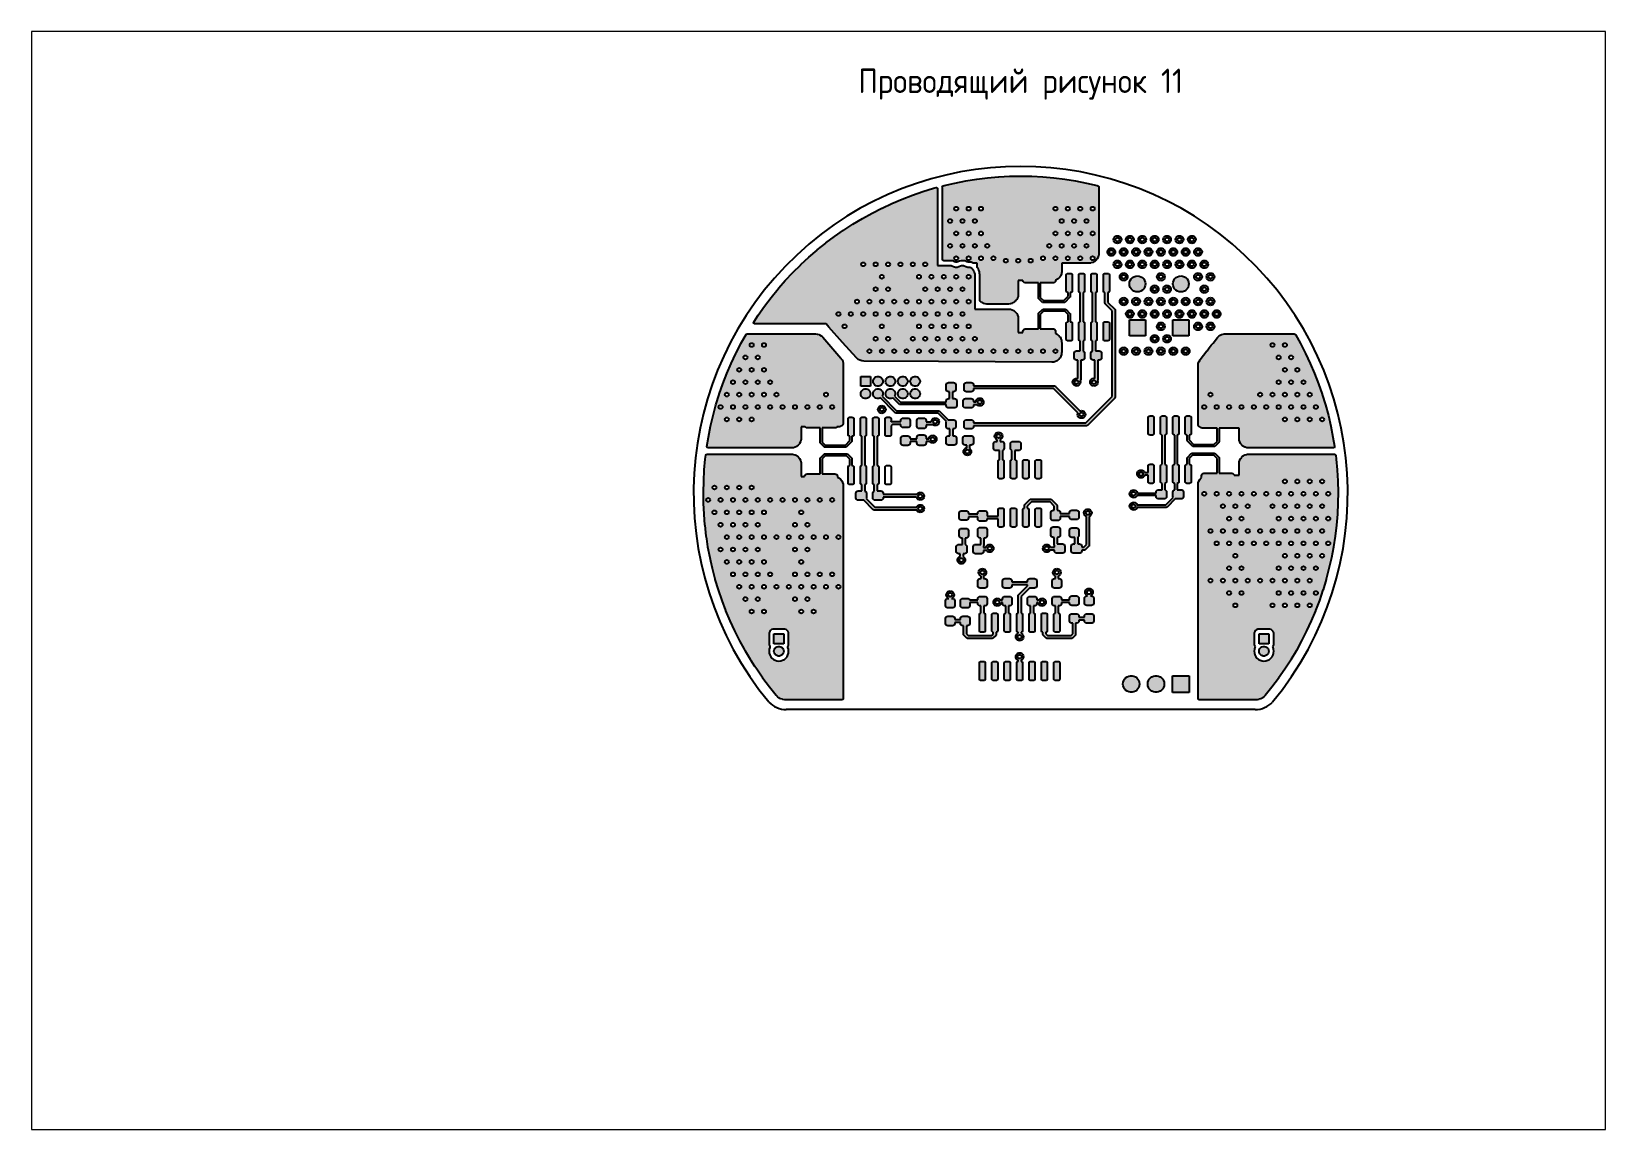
# Paper-space layout 'Лист1' of a CAD drawing. Header units: millimetres. Extents: x 29 to 259, y 20 to 181.
# The model-space entities are those that its viewports show. They can reach past a viewport. Long polylines and large blocks are cut down to what shows.
import ezdxf

# ---------------------------------------------------------------- set-up
doc = ezdxf.new("R2010")
doc.units = ezdxf.units.MM
doc.layers.add('BLACK', color=7, linetype='Continuous')
doc.styles.add('СПДС', font='isocpeur.ttf', dxfattribs={"width": 0.9})

psp = doc.layouts.new('Лист1')

msp = doc.modelspace()

# ---------------------------------------------------------------- texts
at = {"insert": (-3741.41, -40.31), "char_height": 2.5, "attachment_point": 2, "style": 'СПДС'}
msp.add_mtext_dynamic_manual_height_columns('\\pxqc;Проводящий рисунок 11', width=34.7669, gutter_width=12.5, heights=[0], dxfattribs=at)

# ---------------------------------------------------------------- hatches: boundary and pattern name
h = msp.add_hatch(color=256)
h.dxf.hatch_style = 1
h.paths.add_polyline_path([(-3733.4, -52.42), (-3733.41, -52.4), (-3733.44, -52.34), (-3733.5, -52.3), (-3733.56, -52.28), (-3733.57, -52.28), (-3734.66, -52.03), (-3734.67, -52.03), (-3735.78, -51.81), (-3735.78, -51.81), (-3736.89, -51.64), (-3736.9, -51.63), (-3738.02, -51.5), (-3738.02, -51.5), (-3739.14, -51.4), (-3739.15, -51.4), (-3740.27, -51.34), (-3740.28, -51.34), (-3741.4, -51.32), (-3741.41, -51.32), (-3742.53, -51.34), (-3742.54, -51.34), (-3743.66, -51.4), (-3743.67, -51.4), (-3744.79, -51.5), (-3744.8, -51.5), (-3745.91, -51.63), (-3745.92, -51.64), (-3747.03, -51.81), (-3747.04, -51.81), (-3748.14, -52.03), (-3748.15, -52.03), (-3749.24, -52.28), (-3749.25, -52.28), (-3749.35, -52.31), (-3749.4, -52.33), (-3749.43, -52.39), (-3749.44, -52.46), (-3749.41, -52.55), (-3749.41, -52.58), (-3749.41, -52.62), (-3749.41, -59.85), (-3749.41, -59.86), (-3749.38, -59.93), (-3749.38, -59.94), (-3749.36, -59.95), (-3749.35, -59.96), (-3749.34, -59.97), (-3749.27, -59.99), (-3748.53, -59.99), (-3748.39, -60.01), (-3748.39, -60.01), (-3748.39, -60.01), (-3748.37, -60.01), (-3748.37, -60.01), (-3748.33, -60.03), (-3748.33, -60.03), (-3748.29, -60.04), (-3748.29, -60.04), (-3748.29, -60.04), (-3748.28, -60.04), (-3748.28, -60.04), (-3748.27, -60.04), (-3748.27, -60.05), (-3748.18, -60.09), (-3748.13, -60.11), (-3748.08, -60.12), (-3748.06, -60.12), (-3748.05, -60.12), (-3748.01, -60.13), (-3747.97, -60.12), (-3747.96, -60.12), (-3747.94, -60.12), (-3747.89, -60.11), (-3747.84, -60.09), (-3747.76, -60.05), (-3747.76, -60.05), (-3747.75, -60.05), (-3747.73, -60.04), (-3747.72, -60.04), (-3747.69, -60.03), (-3747.66, -60.02), (-3747.52, -59.99), (-3747.5, -59.99), (-3747.49, -59.99), (-3747.49, -59.99), (-3747.26, -59.99), (-3747.12, -60.01), (-3747.12, -60.01), (-3747.12, -60.01), (-3747.1, -60.01), (-3747.1, -60.01), (-3747.06, -60.03), (-3747.06, -60.03), (-3747.02, -60.04), (-3747.02, -60.04), (-3747.02, -60.04), (-3747.01, -60.04), (-3747.01, -60.04), (-3747, -60.04), (-3747, -60.05), (-3746.91, -60.09), (-3746.86, -60.11), (-3746.81, -60.12), (-3746.79, -60.12), (-3746.78, -60.12), (-3746.74, -60.13), (-3746.71, -60.12), (-3746.64, -60.12), (-3746.64, -60.12), (-3746.6, -60.13), (-3746.58, -60.13), (-3746.57, -60.13), (-3746.49, -60.15), (-3746.49, -60.15), (-3746.35, -60.19), (-3746.32, -60.21), (-3746.3, -60.22), (-3746.28, -60.23), (-3746.27, -60.24), (-3745.85, -60.24), (-3745.85, -60.66), (-3745.82, -60.71), (-3745.74, -60.86), (-3745.72, -60.9), (-3745.71, -60.93), (-3745.69, -60.97), (-3745.64, -61.14), (-3745.63, -61.19), (-3745.63, -61.21), (-3745.62, -61.26), (-3745.6, -61.44), (-3745.6, -61.47), (-3745.6, -61.5), (-3745.6, -61.5), (-3745.6, -64.04), (-3745.6, -64.06), (-3745.57, -64.12), (-3745.57, -64.13), (-3745.55, -64.14), (-3745.42, -64.25), (-3745.4, -64.27), (-3745.24, -64.35), (-3745.22, -64.36), (-3745.06, -64.41), (-3745.03, -64.41), (-3744.86, -64.43), (-3744.84, -64.43), (-3742.67, -64.43), (-3742.65, -64.43), (-3742.48, -64.41), (-3742.45, -64.41), (-3742.29, -64.36), (-3742.27, -64.35), (-3742.11, -64.27), (-3742.09, -64.25), (-3741.96, -64.14), (-3741.94, -64.13), (-3741.84, -63.99), (-3741.82, -63.97), (-3741.74, -63.82), (-3741.73, -63.8), (-3741.68, -63.64), (-3741.68, -63.61), (-3741.66, -63.43), (-3741.66, -63.42), (-3741.66, -63.02), (-3741.66, -63.02), (-3741.66, -62.02), (-3741.18, -62.02), (-3741.16, -62.11), (-3741.1, -62.19), (-3741.02, -62.24), (-3740.93, -62.26), (-3739.6, -62.26), (-3739.6, -63.79), (-3739.6, -63.81), (-3739.58, -63.85), (-3739.57, -63.86), (-3739.19, -64.25), (-3739.18, -64.26), (-3739.16, -64.26), (-3739.14, -64.27), (-3739.12, -64.27), (-3736.96, -64.27), (-3736.94, -64.27), (-3736.91, -64.26), (-3736.89, -64.25), (-3736.37, -63.72), (-3736.35, -63.71), (-3736.34, -63.67), (-3736.34, -63.65), (-3736.34, -63.24), (-3736.29, -63.24), (-3736.23, -63.23), (-3736.18, -63.2), (-3736.15, -63.15), (-3736.14, -63.09), (-3736.14, -61.44), (-3736.15, -61.38), (-3736.18, -61.33), (-3736.23, -61.3), (-3736.29, -61.29), (-3736.59, -61.29), (-3736.64, -61.3), (-3736.69, -61.33), (-3736.73, -61.38), (-3736.74, -61.44), (-3736.74, -63.09), (-3736.73, -63.15), (-3736.69, -63.2), (-3736.64, -63.23), (-3736.59, -63.24), (-3736.54, -63.24), (-3736.54, -63.61), (-3737, -64.07), (-3739.08, -64.07), (-3739.4, -63.75), (-3739.4, -62.26), (-3738.08, -62.26), (-3737.98, -62.24), (-3737.9, -62.19), (-3737.84, -62.11), (-3737.83, -62.01), (-3737.83, -61.97), (-3737.73, -61.93), (-3737.71, -61.92), (-3737.56, -61.83), (-3737.54, -61.81), (-3737.42, -61.69), (-3737.4, -61.67), (-3737.31, -61.52), (-3737.3, -61.5), (-3737.24, -61.34), (-3737.24, -61.31), (-3737.21, -61.13), (-3737.21, -60.24), (-3734.41, -60.24), (-3734.4, -60.24), (-3734.22, -60.22), (-3734.2, -60.21), (-3734.03, -60.16), (-3734.01, -60.16), (-3733.93, -60.11), (-3733.92, -60.11), (-3733.8, -60.05), (-3733.72, -59.96), (-3733.71, -59.96), (-3733.71, -59.95), (-3733.69, -59.94), (-3733.58, -59.8), (-3733.57, -59.78), (-3733.49, -59.63), (-3733.48, -59.61), (-3733.43, -59.44), (-3733.42, -59.42), (-3733.41, -59.24), (-3733.4, -59.23)])
h.paths.add_polyline_path([(-3741.46, -59.98, -1), (-3741.86, -59.98, -1)], flags=16)
h.paths.add_polyline_path([(-3742.73, -59.98, -1), (-3743.13, -59.98, -1)], flags=16)
h.paths.add_polyline_path([(-3744.63, -58.46, -1), (-3745.03, -58.46, -1)], flags=16)
h.paths.add_polyline_path([(-3744, -59.73, -1), (-3744.4, -59.73, -1)], flags=16)
h.paths.add_polyline_path([(-3740.19, -59.98, -1), (-3740.59, -59.98, -1)], flags=16)
h.paths.add_polyline_path([(-3745.67, -57.19, -1), (-3745.27, -57.19, -1)], flags=16)
h.paths.add_polyline_path([(-3738.92, -59.73, -1), (-3739.32, -59.73, -1)], flags=16)
h.paths.add_polyline_path([(-3738.28, -58.46, -1), (-3738.68, -58.46, -1)], flags=16)
h.paths.add_polyline_path([(-3745.27, -59.73, -1), (-3745.67, -59.73, -1)], flags=16)
h.paths.add_polyline_path([(-3745.9, -58.46, -1), (-3746.3, -58.46, -1)], flags=16)
h.paths.add_polyline_path([(-3746.3, -55.92, -1), (-3745.9, -55.92, -1)], flags=16)
h.paths.add_polyline_path([(-3745.67, -54.65, -1), (-3745.27, -54.65, -1)], flags=16)
h.paths.add_polyline_path([(-3738.05, -57.19, -1), (-3737.65, -57.19, -1)], flags=16)
h.paths.add_polyline_path([(-3746.94, -57.19, -1), (-3746.54, -57.19, -1)], flags=16)
h.paths.add_polyline_path([(-3737.65, -59.73, -1), (-3738.05, -59.73, -1)], flags=16)
h.paths.add_polyline_path([(-3746.54, -59.73, -1), (-3746.94, -59.73, -1)], flags=16)
h.paths.add_polyline_path([(-3737.01, -58.46, -1), (-3737.41, -58.46, -1)], flags=16)
h.paths.add_polyline_path([(-3747.17, -58.46, -1), (-3747.57, -58.46, -1)], flags=16)
h.paths.add_polyline_path([(-3738.05, -54.65, -1), (-3737.65, -54.65, -1)], flags=16)
h.paths.add_polyline_path([(-3737.41, -55.92, -1), (-3737.01, -55.92, -1)], flags=16)
h.paths.add_polyline_path([(-3746.94, -54.65, -1), (-3746.54, -54.65, -1)], flags=16)
h.paths.add_polyline_path([(-3747.57, -55.92, -1), (-3747.17, -55.92, -1)], flags=16)
h.paths.add_polyline_path([(-3736.78, -57.19, -1), (-3736.38, -57.19, -1)], flags=16)
h.paths.add_polyline_path([(-3748.21, -57.19, -1), (-3747.81, -57.19, -1)], flags=16)
h.paths.add_polyline_path([(-3736.38, -59.73, -1), (-3736.78, -59.73, -1)], flags=16)
h.paths.add_polyline_path([(-3747.81, -59.73, -1), (-3748.21, -59.73, -1)], flags=16)
h.paths.add_polyline_path([(-3735.74, -58.46, -1), (-3736.14, -58.46, -1)], flags=16)
h.paths.add_polyline_path([(-3736.78, -54.65, -1), (-3736.38, -54.65, -1)], flags=16)
h.paths.add_polyline_path([(-3748.44, -58.46, -1), (-3748.84, -58.46, -1)], flags=16)
h.paths.add_polyline_path([(-3748.21, -54.65, -1), (-3747.81, -54.65, -1)], flags=16)
h.paths.add_polyline_path([(-3736.14, -55.92, -1), (-3735.74, -55.92, -1)], flags=16)
h.paths.add_polyline_path([(-3748.84, -55.92, -1), (-3748.44, -55.92, -1)], flags=16)
h.paths.add_polyline_path([(-3735.51, -57.19, -1), (-3735.11, -57.19, -1)], flags=16)
h.paths.add_polyline_path([(-3735.11, -59.73, -1), (-3735.51, -59.73, -1)], flags=16)
h.paths.add_polyline_path([(-3735.51, -54.65, -1), (-3735.11, -54.65, -1)], flags=16)
h.paths.add_polyline_path([(-3734.47, -58.46, -1), (-3734.87, -58.46, -1)], flags=16)
h.paths.add_polyline_path([(-3734.87, -55.92, -1), (-3734.47, -55.92, -1)], flags=16)
h.paths.add_polyline_path([(-3733.84, -57.19, -1), (-3734.24, -57.19, -1)], flags=16)
h.paths.add_polyline_path([(-3733.84, -59.73, -1), (-3734.24, -59.73, -1)], flags=16)
h.paths.add_polyline_path([(-3734.24, -54.65, -1), (-3733.84, -54.65, -1)], flags=16)
h = msp.add_hatch(color=256)
h.dxf.hatch_style = 1
h.paths.add_polyline_path([(-3741.66, -65.94), (-3741.66, -65.93), (-3741.68, -65.75), (-3741.68, -65.73), (-3741.73, -65.57), (-3741.74, -65.54), (-3741.82, -65.39), (-3741.84, -65.37), (-3741.94, -65.24), (-3741.96, -65.22), (-3742.09, -65.11), (-3742.11, -65.1), (-3742.27, -65.02), (-3742.29, -65.01), (-3742.45, -64.96), (-3742.48, -64.95), (-3742.65, -64.94), (-3742.67, -64.94), (-3746.1, -64.94), (-3746.1, -61.5), (-3746.11, -61.49), (-3746.12, -61.31), (-3746.13, -61.28), (-3746.18, -61.12), (-3746.19, -61.1), (-3746.27, -60.95), (-3746.28, -60.93), (-3746.39, -60.79), (-3746.41, -60.78), (-3746.54, -60.67), (-3746.56, -60.65), (-3746.58, -60.64), (-3746.58, -60.64), (-3746.65, -60.63), (-3746.83, -60.63), (-3747.02, -60.59), (-3747.2, -60.51), (-3747.26, -60.49), (-3747.49, -60.49), (-3747.49, -60.49), (-3747.57, -60.52), (-3747.73, -60.59), (-3747.92, -60.63), (-3747.92, -60.63), (-3748.1, -60.63), (-3748.29, -60.59), (-3748.47, -60.51), (-3748.53, -60.49), (-3749.91, -60.49), (-3749.91, -52.62), (-3749.92, -52.61), (-3749.94, -52.54), (-3750, -52.5), (-3750.07, -52.5), (-3750.34, -52.57), (-3750.34, -52.57), (-3751.42, -52.9), (-3751.42, -52.9), (-3752.49, -53.27), (-3752.49, -53.27), (-3753.55, -53.67), (-3753.55, -53.68), (-3754.59, -54.11), (-3754.59, -54.12), (-3755.61, -54.59), (-3755.62, -54.59), (-3756.62, -55.1), (-3756.63, -55.11), (-3757.61, -55.65), (-3757.62, -55.65), (-3758.58, -56.23), (-3758.59, -56.23), (-3759.53, -56.85), (-3759.54, -56.85), (-3760.46, -57.49), (-3760.46, -57.5), (-3761.37, -58.17), (-3761.37, -58.18), (-3762.25, -58.88), (-3762.25, -58.89), (-3763.1, -59.62), (-3763.1, -59.63), (-3763.93, -60.39), (-3763.93, -60.4), (-3764.73, -61.19), (-3764.73, -61.2), (-3765.51, -62.02), (-3765.51, -62.02), (-3766.16, -62.76), (-3766.25, -62.87), (-3766.25, -62.87), (-3766.96, -63.75), (-3766.97, -63.75), (-3767.65, -64.65), (-3767.65, -64.65), (-3768.3, -65.58), (-3768.3, -65.58), (-3768.54, -65.94), (-3768.75, -66.27), (-3768.77, -66.32), (-3768.76, -66.39), (-3768.71, -66.44), (-3768.65, -66.46), (-3761.79, -66.46), (-3761.34, -66.46), (-3761.05, -66.79), (-3761.05, -66.79), (-3759.64, -68.36), (-3758.22, -69.94), (-3758.21, -69.95), (-3758.19, -69.96), (-3758.07, -70.07), (-3758.05, -70.09), (-3757.89, -70.18), (-3757.87, -70.19), (-3757.78, -70.22), (-3757.69, -70.25), (-3757.67, -70.25), (-3757.48, -70.27), (-3757.47, -70.27), (-3749.83, -70.32), (-3738.23, -70.39), (-3738.21, -70.39), (-3738.04, -70.37), (-3738.01, -70.37), (-3737.85, -70.32), (-3737.83, -70.31), (-3737.67, -70.23), (-3737.65, -70.22), (-3737.52, -70.11), (-3737.5, -70.09), (-3737.39, -69.96), (-3737.38, -69.94), (-3737.3, -69.79), (-3737.29, -69.76), (-3737.24, -69.6), (-3737.23, -69.58), (-3737.22, -69.4), (-3737.21, -69.39), (-3737.21, -68.36), (-3737.22, -68.34), (-3737.23, -68.17), (-3737.24, -68.14), (-3737.29, -67.98), (-3737.3, -67.96), (-3737.38, -67.8), (-3737.39, -67.78), (-3737.5, -67.65), (-3737.52, -67.63), (-3737.65, -67.53), (-3737.67, -67.51), (-3737.82, -67.43), (-3737.83, -67.43), (-3737.83, -67.21), (-3737.84, -67.12), (-3737.9, -67.04), (-3737.98, -66.98), (-3738.08, -66.96), (-3739.4, -66.96), (-3739.4, -65.49), (-3739.08, -65.16), (-3736.88, -65.16), (-3736.54, -65.5), (-3736.54, -66.24), (-3736.59, -66.24), (-3736.64, -66.25), (-3736.69, -66.28), (-3736.73, -66.33), (-3736.74, -66.39), (-3736.74, -68.04), (-3736.73, -68.1), (-3736.69, -68.15), (-3736.64, -68.18), (-3736.59, -68.19), (-3736.29, -68.19), (-3736.23, -68.18), (-3736.18, -68.15), (-3736.15, -68.1), (-3736.14, -68.04), (-3736.14, -66.39), (-3736.15, -66.33), (-3736.18, -66.28), (-3736.23, -66.25), (-3736.29, -66.24), (-3736.34, -66.24), (-3736.34, -65.46), (-3736.34, -65.44), (-3736.35, -65.4), (-3736.37, -65.39), (-3736.76, -64.99), (-3736.78, -64.98), (-3736.81, -64.97), (-3736.83, -64.96), (-3739.12, -64.96), (-3739.14, -64.97), (-3739.16, -64.98), (-3739.18, -64.98), (-3739.19, -64.99), (-3739.57, -65.37), (-3739.58, -65.39), (-3739.6, -65.43), (-3739.6, -65.44), (-3739.6, -66.96), (-3740.93, -66.96), (-3741.02, -66.98), (-3741.1, -67.04), (-3741.16, -67.12), (-3741.18, -67.21), (-3741.18, -67.35), (-3741.66, -67.35)])
h.paths.add_polyline_path([(-3745.9, -67.98, -1), (-3746.3, -67.98, -1)], flags=16)
h.paths.add_polyline_path([(-3746.54, -66.71, -1), (-3746.94, -66.71, -1)], flags=16)
h.paths.add_polyline_path([(-3744, -69.25, -1), (-3744.4, -69.25, -1)], flags=16)
h.paths.add_polyline_path([(-3742.73, -69.25, -1), (-3743.13, -69.25, -1)], flags=16)
h.paths.add_polyline_path([(-3746.94, -64.17, -1), (-3746.54, -64.17, -1)], flags=16)
h.paths.add_polyline_path([(-3745.27, -69.25, -1), (-3745.67, -69.25, -1)], flags=16)
h.paths.add_polyline_path([(-3741.46, -69.25, -1), (-3741.86, -69.25, -1)], flags=16)
h.paths.add_polyline_path([(-3747.57, -65.44, -1), (-3747.17, -65.44, -1)], flags=16)
h.paths.add_polyline_path([(-3747.17, -67.98, -1), (-3747.57, -67.98, -1)], flags=16)
h.paths.add_polyline_path([(-3747.81, -66.71, -1), (-3748.21, -66.71, -1)], flags=16)
h.paths.add_polyline_path([(-3746.54, -69.25, -1), (-3746.94, -69.25, -1)], flags=16)
h.paths.add_polyline_path([(-3740.19, -69.25, -1), (-3740.59, -69.25, -1)], flags=16)
h.paths.add_polyline_path([(-3748.21, -64.17, -1), (-3747.81, -64.17, -1)], flags=16)
h.paths.add_polyline_path([(-3747.57, -62.9, -1), (-3747.17, -62.9, -1)], flags=16)
h.paths.add_polyline_path([(-3748.84, -65.44, -1), (-3748.44, -65.44, -1)], flags=16)
h.paths.add_polyline_path([(-3748.44, -67.98, -1), (-3748.84, -67.98, -1)], flags=16)
h.paths.add_polyline_path([(-3746.94, -61.63, -1), (-3746.54, -61.63, -1)], flags=16)
h.paths.add_polyline_path([(-3747.81, -69.25, -1), (-3748.21, -69.25, -1)], flags=16)
h.paths.add_polyline_path([(-3738.92, -69.25, -1), (-3739.32, -69.25, -1)], flags=16)
h.paths.add_polyline_path([(-3749.08, -66.71, -1), (-3749.48, -66.71, -1)], flags=16)
h.paths.add_polyline_path([(-3748.84, -62.9, -1), (-3748.44, -62.9, -1)], flags=16)
h.paths.add_polyline_path([(-3749.48, -64.17, -1), (-3749.08, -64.17, -1)], flags=16)
h.paths.add_polyline_path([(-3748.21, -61.63, -1), (-3747.81, -61.63, -1)], flags=16)
h.paths.add_polyline_path([(-3750.11, -65.44, -1), (-3749.71, -65.44, -1)], flags=16)
h.paths.add_polyline_path([(-3749.08, -69.25, -1), (-3749.48, -69.25, -1)], flags=16)
h.paths.add_polyline_path([(-3749.71, -67.98, -1), (-3750.11, -67.98, -1)], flags=16)
h.paths.add_polyline_path([(-3737.65, -69.25, -1), (-3738.05, -69.25, -1)], flags=16)
h.paths.add_polyline_path([(-3750.35, -66.71, -1), (-3750.75, -66.71, -1)], flags=16)
h.paths.add_polyline_path([(-3750.11, -62.9, -1), (-3749.71, -62.9, -1)], flags=16)
h.paths.add_polyline_path([(-3750.75, -64.17, -1), (-3750.35, -64.17, -1)], flags=16)
h.paths.add_polyline_path([(-3749.48, -61.63, -1), (-3749.08, -61.63, -1)], flags=16)
h.paths.add_polyline_path([(-3751.38, -65.44, -1), (-3750.98, -65.44, -1)], flags=16)
h.paths.add_polyline_path([(-3750.35, -69.25, -1), (-3750.75, -69.25, -1)], flags=16)
h.paths.add_polyline_path([(-3750.98, -67.98, -1), (-3751.38, -67.98, -1)], flags=16)
h.paths.add_polyline_path([(-3751.38, -62.9, -1), (-3750.98, -62.9, -1)], flags=16)
h.paths.add_polyline_path([(-3750.75, -61.63, -1), (-3750.35, -61.63, -1)], flags=16)
h.paths.add_polyline_path([(-3751.62, -66.71, -1), (-3752.02, -66.71, -1)], flags=16)
h.paths.add_polyline_path([(-3752.02, -64.17, -1), (-3751.62, -64.17, -1)], flags=16)
h.paths.add_polyline_path([(-3751.62, -69.25, -1), (-3752.02, -69.25, -1)], flags=16)
h.paths.add_polyline_path([(-3752.65, -65.44, -1), (-3752.25, -65.44, -1)], flags=16)
h.paths.add_polyline_path([(-3752.25, -67.98, -1), (-3752.65, -67.98, -1)], flags=16)
h.paths.add_polyline_path([(-3752.02, -61.63, -1), (-3751.62, -61.63, -1)], flags=16)
h.paths.add_polyline_path([(-3751.38, -60.36, -1), (-3750.98, -60.36, -1)], flags=16)
h.paths.add_polyline_path([(-3753.29, -64.17, -1), (-3752.89, -64.17, -1)], flags=16)
h.paths.add_polyline_path([(-3752.89, -69.25, -1), (-3753.29, -69.25, -1)], flags=16)
h.paths.add_polyline_path([(-3753.92, -65.44, -1), (-3753.52, -65.44, -1)], flags=16)
h.paths.add_polyline_path([(-3752.65, -60.36, -1), (-3752.25, -60.36, -1)], flags=16)
h.paths.add_polyline_path([(-3754.56, -64.17, -1), (-3754.16, -64.17, -1)], flags=16)
h.paths.add_polyline_path([(-3754.16, -69.25, -1), (-3754.56, -69.25, -1)], flags=16)
h.paths.add_polyline_path([(-3755.19, -65.44, -1), (-3754.79, -65.44, -1)], flags=16)
h.paths.add_polyline_path([(-3754.79, -67.98, -1), (-3755.19, -67.98, -1)], flags=16)
h.paths.add_polyline_path([(-3753.92, -60.36, -1), (-3753.52, -60.36, -1)], flags=16)
h.paths.add_polyline_path([(-3755.19, -62.9, -1), (-3754.79, -62.9, -1)], flags=16)
h.paths.add_polyline_path([(-3755.43, -66.71, -1), (-3755.83, -66.71, -1)], flags=16)
h.paths.add_polyline_path([(-3755.83, -64.17, -1), (-3755.43, -64.17, -1)], flags=16)
h.paths.add_polyline_path([(-3755.43, -69.25, -1), (-3755.83, -69.25, -1)], flags=16)
h.paths.add_polyline_path([(-3756.46, -65.44, -1), (-3756.06, -65.44, -1)], flags=16)
h.paths.add_polyline_path([(-3755.19, -60.36, -1), (-3754.79, -60.36, -1)], flags=16)
h.paths.add_polyline_path([(-3756.06, -67.98, -1), (-3756.46, -67.98, -1)], flags=16)
h.paths.add_polyline_path([(-3755.83, -61.63, -1), (-3755.43, -61.63, -1)], flags=16)
h.paths.add_polyline_path([(-3756.46, -62.9, -1), (-3756.06, -62.9, -1)], flags=16)
h.paths.add_polyline_path([(-3757.1, -64.17, -1), (-3756.7, -64.17, -1)], flags=16)
h.paths.add_polyline_path([(-3756.7, -69.25, -1), (-3757.1, -69.25, -1)], flags=16)
h.paths.add_polyline_path([(-3756.46, -60.36, -1), (-3756.06, -60.36, -1)], flags=16)
h.paths.add_polyline_path([(-3757.73, -65.44, -1), (-3757.33, -65.44, -1)], flags=16)
h.paths.add_polyline_path([(-3758.37, -64.17, -1), (-3757.97, -64.17, -1)], flags=16)
h.paths.add_polyline_path([(-3757.73, -60.36, -1), (-3757.33, -60.36, -1)], flags=16)
h.paths.add_polyline_path([(-3759, -65.44, -1), (-3758.6, -65.44, -1)], flags=16)
h.paths.add_polyline_path([(-3759.64, -66.71, -1), (-3759.24, -66.71, -1)], flags=16)
h.paths.add_polyline_path([(-3760.27, -65.44, -1), (-3759.87, -65.44, -1)], flags=16)
h = msp.add_hatch(color=256)
h.dxf.hatch_style = 1
h.paths.add_polyline_path([(-3727.37, -62.67), (-3727.45, -62.58), (-3727.57, -62.52), (-3727.69, -62.5), (-3727.81, -62.52), (-3727.92, -62.58), (-3728.01, -62.67), (-3728.07, -62.78), (-3728.09, -62.9), (-3728.07, -63.03), (-3728.01, -63.14), (-3727.92, -63.23), (-3727.81, -63.28), (-3727.69, -63.3), (-3727.57, -63.28), (-3727.45, -63.23), (-3727.37, -63.14), (-3727.31, -63.03), (-3727.29, -62.9), (-3727.31, -62.78)])
h.paths.add_polyline_path([(-3727.49, -62.9, -1), (-3727.89, -62.9, -1)], flags=16)
h.paths.add_polyline_path([(-3726.1, -62.67), (-3726.18, -62.58), (-3726.3, -62.52), (-3726.42, -62.5), (-3726.54, -62.52), (-3726.65, -62.58), (-3726.74, -62.67), (-3726.8, -62.78), (-3726.82, -62.9), (-3726.8, -63.03), (-3726.74, -63.14), (-3726.65, -63.23), (-3726.54, -63.28), (-3726.42, -63.3), (-3726.3, -63.28), (-3726.18, -63.23), (-3726.1, -63.14), (-3726.04, -63.03), (-3726.02, -62.9), (-3726.04, -62.78)])
h.paths.add_polyline_path([(-3726.22, -62.9, -1), (-3726.62, -62.9, -1)], flags=16)
h.paths.add_polyline_path([(-3722.29, -62.67), (-3722.37, -62.58), (-3722.49, -62.52), (-3722.61, -62.5), (-3722.73, -62.52), (-3722.84, -62.58), (-3722.93, -62.67), (-3722.99, -62.78), (-3723.01, -62.9), (-3722.99, -63.03), (-3722.93, -63.14), (-3722.84, -63.23), (-3722.73, -63.28), (-3722.61, -63.3), (-3722.49, -63.28), (-3722.37, -63.23), (-3722.29, -63.14), (-3722.23, -63.03), (-3722.21, -62.9), (-3722.23, -62.78)])
h.paths.add_polyline_path([(-3722.41, -62.9, -1), (-3722.81, -62.9, -1)], flags=16)
h.paths.add_polyline_path([(-3721.59, -61.76), (-3721.57, -61.63), (-3721.59, -61.51), (-3721.65, -61.4), (-3721.74, -61.31), (-3721.85, -61.25), (-3721.97, -61.23), (-3722.1, -61.25), (-3722.21, -61.31), (-3722.3, -61.4), (-3722.36, -61.51), (-3722.37, -61.63), (-3722.36, -61.76), (-3722.3, -61.87), (-3722.21, -61.96), (-3722.1, -62.01), (-3721.97, -62.03), (-3721.85, -62.01), (-3721.74, -61.96), (-3721.65, -61.87)])
h.paths.add_polyline_path([(-3722.17, -61.63, -1), (-3721.77, -61.63, -1)], flags=16)
h.paths.add_polyline_path([(-3722.86, -61.51), (-3722.92, -61.4), (-3723.01, -61.31), (-3723.12, -61.25), (-3723.24, -61.23), (-3723.37, -61.25), (-3723.48, -61.31), (-3723.57, -61.4), (-3723.63, -61.51), (-3723.64, -61.63), (-3723.63, -61.76), (-3723.57, -61.87), (-3723.48, -61.96), (-3723.37, -62.01), (-3723.24, -62.03), (-3723.12, -62.01), (-3723.01, -61.96), (-3722.92, -61.87), (-3722.86, -61.76), (-3722.84, -61.63)])
h.paths.add_polyline_path([(-3723.04, -61.63, -1), (-3723.44, -61.63, -1)], flags=16)
h.paths.add_polyline_path([(-3722.29, -60.6), (-3722.23, -60.49), (-3722.21, -60.36), (-3722.23, -60.24), (-3722.29, -60.13), (-3722.37, -60.04), (-3722.49, -59.98), (-3722.61, -59.96), (-3722.73, -59.98), (-3722.84, -60.04), (-3722.93, -60.13), (-3722.99, -60.24), (-3723.01, -60.36), (-3722.99, -60.49), (-3722.93, -60.6), (-3722.84, -60.69), (-3722.73, -60.74), (-3722.61, -60.76), (-3722.49, -60.74), (-3722.37, -60.69)])
h.paths.add_polyline_path([(-3722.81, -60.36, -1), (-3722.41, -60.36, -1)], flags=16)
h.paths.add_polyline_path([(-3723.48, -60.36), (-3723.5, -60.24), (-3723.56, -60.13), (-3723.64, -60.04), (-3723.76, -59.98), (-3723.88, -59.96), (-3724, -59.98), (-3724.11, -60.04), (-3724.2, -60.13), (-3724.26, -60.24), (-3724.28, -60.36), (-3724.26, -60.49), (-3724.2, -60.6), (-3724.11, -60.69), (-3724, -60.74), (-3723.88, -60.76), (-3723.76, -60.74), (-3723.64, -60.69), (-3723.56, -60.6), (-3723.5, -60.49)])
h.paths.add_polyline_path([(-3724.08, -60.36, -1), (-3723.68, -60.36, -1)], flags=16)
h.paths.add_polyline_path([(-3724.75, -60.36), (-3724.77, -60.24), (-3724.83, -60.13), (-3724.91, -60.04), (-3725.03, -59.98), (-3725.15, -59.96), (-3725.27, -59.98), (-3725.38, -60.04), (-3725.47, -60.13), (-3725.53, -60.24), (-3725.55, -60.36), (-3725.53, -60.49), (-3725.47, -60.6), (-3725.38, -60.69), (-3725.27, -60.74), (-3725.15, -60.76), (-3725.03, -60.74), (-3724.91, -60.69), (-3724.83, -60.6), (-3724.77, -60.49)])
h.paths.add_polyline_path([(-3725.35, -60.36, -1), (-3724.95, -60.36, -1)], flags=16)
h.paths.add_polyline_path([(-3726.02, -60.36), (-3726.04, -60.24), (-3726.1, -60.13), (-3726.18, -60.04), (-3726.3, -59.98), (-3726.42, -59.96), (-3726.54, -59.98), (-3726.65, -60.04), (-3726.74, -60.13), (-3726.8, -60.24), (-3726.82, -60.36), (-3726.8, -60.49), (-3726.74, -60.6), (-3726.65, -60.69), (-3726.54, -60.74), (-3726.42, -60.76), (-3726.3, -60.74), (-3726.18, -60.69), (-3726.1, -60.6), (-3726.04, -60.49)])
h.paths.add_polyline_path([(-3726.62, -60.36, -1), (-3726.22, -60.36, -1)], flags=16)
h.paths.add_polyline_path([(-3727.29, -60.36), (-3727.31, -60.24), (-3727.37, -60.13), (-3727.45, -60.04), (-3727.57, -59.98), (-3727.69, -59.96), (-3727.81, -59.98), (-3727.92, -60.04), (-3728.01, -60.13), (-3728.07, -60.24), (-3728.09, -60.36), (-3728.07, -60.49), (-3728.01, -60.6), (-3727.92, -60.69), (-3727.81, -60.74), (-3727.69, -60.76), (-3727.57, -60.74), (-3727.45, -60.69), (-3727.37, -60.6), (-3727.31, -60.49)])
h.paths.add_polyline_path([(-3727.89, -60.36, -1), (-3727.49, -60.36, -1)], flags=16)
h.paths.add_polyline_path([(-3726.82, -61.31), (-3726.93, -61.25), (-3727.05, -61.23), (-3727.18, -61.25), (-3727.29, -61.31), (-3727.38, -61.4), (-3727.44, -61.51), (-3727.45, -61.63), (-3727.44, -61.76), (-3727.38, -61.87), (-3727.29, -61.96), (-3727.18, -62.01), (-3727.05, -62.03), (-3726.93, -62.01), (-3726.82, -61.96), (-3726.73, -61.87), (-3726.67, -61.76), (-3726.65, -61.63), (-3726.67, -61.51), (-3726.73, -61.4)])
h.paths.add_polyline_path([(-3726.85, -61.63, -1), (-3727.25, -61.63, -1)], flags=16)
h.paths.add_polyline_path([(-3728.58, -60.24), (-3728.64, -60.13), (-3728.72, -60.04), (-3728.84, -59.98), (-3728.96, -59.96), (-3729.08, -59.98), (-3729.19, -60.04), (-3729.28, -60.13), (-3729.34, -60.24), (-3729.36, -60.36), (-3729.34, -60.49), (-3729.28, -60.6), (-3729.19, -60.69), (-3729.08, -60.74), (-3728.96, -60.76), (-3728.84, -60.74), (-3728.72, -60.69), (-3728.64, -60.6), (-3728.58, -60.49), (-3728.56, -60.36)])
h.paths.add_polyline_path([(-3729.16, -60.36, -1), (-3728.76, -60.36, -1)], flags=16)
h.paths.add_polyline_path([(-3729.91, -60.13), (-3729.99, -60.04), (-3730.11, -59.98), (-3730.23, -59.96), (-3730.35, -59.98), (-3730.46, -60.04), (-3730.55, -60.13), (-3730.61, -60.24), (-3730.63, -60.36), (-3730.61, -60.49), (-3730.55, -60.6), (-3730.46, -60.69), (-3730.35, -60.74), (-3730.23, -60.76), (-3730.11, -60.74), (-3729.99, -60.69), (-3729.91, -60.6), (-3729.85, -60.49), (-3729.83, -60.36), (-3729.85, -60.24)])
h.paths.add_polyline_path([(-3730.03, -60.36, -1), (-3730.43, -60.36, -1)], flags=16)
h.paths.add_polyline_path([(-3731.12, -60.24), (-3731.18, -60.13), (-3731.26, -60.04), (-3731.38, -59.98), (-3731.5, -59.96), (-3731.62, -59.98), (-3731.73, -60.04), (-3731.82, -60.13), (-3731.88, -60.24), (-3731.9, -60.36), (-3731.88, -60.49), (-3731.82, -60.6), (-3731.73, -60.69), (-3731.62, -60.74), (-3731.5, -60.76), (-3731.38, -60.74), (-3731.26, -60.69), (-3731.18, -60.6), (-3731.12, -60.49), (-3731.1, -60.36)])
h.paths.add_polyline_path([(-3731.3, -60.36, -1), (-3731.7, -60.36, -1)], flags=16)
h.paths.add_polyline_path([(-3730.74, -61.25), (-3730.86, -61.23), (-3730.99, -61.25), (-3731.1, -61.31), (-3731.19, -61.4), (-3731.25, -61.51), (-3731.26, -61.63), (-3731.25, -61.76), (-3731.19, -61.87), (-3731.1, -61.96), (-3730.99, -62.01), (-3730.86, -62.03), (-3730.74, -62.01), (-3730.63, -61.96), (-3730.54, -61.87), (-3730.48, -61.76), (-3730.46, -61.63), (-3730.48, -61.51), (-3730.54, -61.4), (-3730.63, -61.31)])
h.paths.add_polyline_path([(-3730.66, -61.63, -1), (-3731.06, -61.63, -1)], flags=16)
h.paths.add_polyline_path([(-3731.81, -58.86), (-3731.9, -58.77), (-3732.01, -58.71), (-3732.13, -58.69), (-3732.26, -58.71), (-3732.37, -58.77), (-3732.46, -58.86), (-3732.52, -58.97), (-3732.53, -59.09), (-3732.52, -59.22), (-3732.46, -59.33), (-3732.37, -59.42), (-3732.26, -59.47), (-3732.13, -59.49), (-3732.01, -59.47), (-3731.9, -59.42), (-3731.81, -59.33), (-3731.75, -59.22), (-3731.73, -59.09), (-3731.75, -58.97)])
h.paths.add_polyline_path([(-3731.93, -59.09, -1), (-3732.33, -59.09, -1)], flags=16)
h.paths.add_polyline_path([(-3731.18, -58.06), (-3731.12, -57.95), (-3731.1, -57.82), (-3731.12, -57.7), (-3731.18, -57.59), (-3731.26, -57.5), (-3731.38, -57.44), (-3731.5, -57.42), (-3731.62, -57.44), (-3731.73, -57.5), (-3731.82, -57.59), (-3731.88, -57.7), (-3731.9, -57.82), (-3731.88, -57.95), (-3731.82, -58.06), (-3731.73, -58.15), (-3731.62, -58.2), (-3731.5, -58.22), (-3731.38, -58.2), (-3731.26, -58.15)])
h.paths.add_polyline_path([(-3731.7, -57.82, -1), (-3731.3, -57.82, -1)], flags=16)
h.paths.add_polyline_path([(-3730.63, -58.77), (-3730.74, -58.71), (-3730.86, -58.69), (-3730.99, -58.71), (-3731.1, -58.77), (-3731.19, -58.86), (-3731.25, -58.97), (-3731.26, -59.09), (-3731.25, -59.22), (-3731.19, -59.33), (-3731.1, -59.42), (-3730.99, -59.47), (-3730.86, -59.49), (-3730.74, -59.47), (-3730.63, -59.42), (-3730.54, -59.33), (-3730.48, -59.22), (-3730.46, -59.09), (-3730.48, -58.97), (-3730.54, -58.86)])
h.paths.add_polyline_path([(-3730.66, -59.09, -1), (-3731.06, -59.09, -1)], flags=16)
h.paths.add_polyline_path([(-3729.99, -58.15), (-3729.91, -58.06), (-3729.85, -57.95), (-3729.83, -57.82), (-3729.85, -57.7), (-3729.91, -57.59), (-3729.99, -57.5), (-3730.11, -57.44), (-3730.23, -57.42), (-3730.35, -57.44), (-3730.46, -57.5), (-3730.55, -57.59), (-3730.61, -57.7), (-3730.63, -57.82), (-3730.61, -57.95), (-3730.55, -58.06), (-3730.46, -58.15), (-3730.35, -58.2), (-3730.23, -58.22), (-3730.11, -58.2)])
h.paths.add_polyline_path([(-3730.43, -57.82, -1), (-3730.03, -57.82, -1)], flags=16)
h.paths.add_polyline_path([(-3729.36, -58.77), (-3729.47, -58.71), (-3729.59, -58.69), (-3729.72, -58.71), (-3729.83, -58.77), (-3729.92, -58.86), (-3729.98, -58.97), (-3729.99, -59.09), (-3729.98, -59.22), (-3729.92, -59.33), (-3729.83, -59.42), (-3729.72, -59.47), (-3729.59, -59.49), (-3729.47, -59.47), (-3729.36, -59.42), (-3729.27, -59.33), (-3729.21, -59.22), (-3729.19, -59.09), (-3729.21, -58.97), (-3729.27, -58.86)])
h.paths.add_polyline_path([(-3729.39, -59.09, -1), (-3729.79, -59.09, -1)], flags=16)
h.paths.add_polyline_path([(-3728.58, -57.95), (-3728.56, -57.82), (-3728.58, -57.7), (-3728.64, -57.59), (-3728.72, -57.5), (-3728.84, -57.44), (-3728.96, -57.42), (-3729.08, -57.44), (-3729.19, -57.5), (-3729.28, -57.59), (-3729.34, -57.7), (-3729.36, -57.82), (-3729.34, -57.95), (-3729.28, -58.06), (-3729.19, -58.15), (-3729.08, -58.2), (-3728.96, -58.22), (-3728.84, -58.2), (-3728.72, -58.15), (-3728.64, -58.06)])
h.paths.add_polyline_path([(-3729.16, -57.82, -1), (-3728.76, -57.82, -1)], flags=16)
h.paths.add_polyline_path([(-3728.09, -58.77), (-3728.2, -58.71), (-3728.32, -58.69), (-3728.45, -58.71), (-3728.56, -58.77), (-3728.65, -58.86), (-3728.71, -58.97), (-3728.72, -59.09), (-3728.71, -59.22), (-3728.65, -59.33), (-3728.56, -59.42), (-3728.45, -59.47), (-3728.32, -59.49), (-3728.2, -59.47), (-3728.09, -59.42), (-3728, -59.33), (-3727.94, -59.22), (-3727.92, -59.09), (-3727.94, -58.97), (-3728, -58.86)])
h.paths.add_polyline_path([(-3728.12, -59.09, -1), (-3728.52, -59.09, -1)], flags=16)
h.paths.add_polyline_path([(-3727.37, -58.06), (-3727.31, -57.95), (-3727.29, -57.82), (-3727.31, -57.7), (-3727.37, -57.59), (-3727.45, -57.5), (-3727.57, -57.44), (-3727.69, -57.42), (-3727.81, -57.44), (-3727.92, -57.5), (-3728.01, -57.59), (-3728.07, -57.7), (-3728.09, -57.82), (-3728.07, -57.95), (-3728.01, -58.06), (-3727.92, -58.15), (-3727.81, -58.2), (-3727.69, -58.22), (-3727.57, -58.2), (-3727.45, -58.15)])
h.paths.add_polyline_path([(-3727.89, -57.82, -1), (-3727.49, -57.82, -1)], flags=16)
h.paths.add_polyline_path([(-3726.93, -58.71), (-3727.05, -58.69), (-3727.18, -58.71), (-3727.29, -58.77), (-3727.38, -58.86), (-3727.44, -58.97), (-3727.45, -59.09), (-3727.44, -59.22), (-3727.38, -59.33), (-3727.29, -59.42), (-3727.18, -59.47), (-3727.05, -59.49), (-3726.93, -59.47), (-3726.82, -59.42), (-3726.73, -59.33), (-3726.67, -59.22), (-3726.65, -59.09), (-3726.67, -58.97), (-3726.73, -58.86), (-3726.82, -58.77)])
h.paths.add_polyline_path([(-3726.85, -59.09, -1), (-3727.25, -59.09, -1)], flags=16)
h.paths.add_polyline_path([(-3726.1, -58.06), (-3726.04, -57.95), (-3726.02, -57.82), (-3726.04, -57.7), (-3726.1, -57.59), (-3726.18, -57.5), (-3726.3, -57.44), (-3726.42, -57.42), (-3726.54, -57.44), (-3726.65, -57.5), (-3726.74, -57.59), (-3726.8, -57.7), (-3726.82, -57.82), (-3726.8, -57.95), (-3726.74, -58.06), (-3726.65, -58.15), (-3726.54, -58.2), (-3726.42, -58.22), (-3726.3, -58.2), (-3726.18, -58.15)])
h.paths.add_polyline_path([(-3726.62, -57.82, -1), (-3726.22, -57.82, -1)], flags=16)
h.paths.add_polyline_path([(-3725.55, -58.77), (-3725.66, -58.71), (-3725.78, -58.69), (-3725.91, -58.71), (-3726.02, -58.77), (-3726.11, -58.86), (-3726.17, -58.97), (-3726.18, -59.09), (-3726.17, -59.22), (-3726.11, -59.33), (-3726.02, -59.42), (-3725.91, -59.47), (-3725.78, -59.49), (-3725.66, -59.47), (-3725.55, -59.42), (-3725.46, -59.33), (-3725.4, -59.22), (-3725.38, -59.09), (-3725.4, -58.97), (-3725.46, -58.86)])
h.paths.add_polyline_path([(-3725.58, -59.09, -1), (-3725.98, -59.09, -1)], flags=16)
h.paths.add_polyline_path([(-3724.91, -58.15), (-3724.83, -58.06), (-3724.77, -57.95), (-3724.75, -57.82), (-3724.77, -57.7), (-3724.83, -57.59), (-3724.91, -57.5), (-3725.03, -57.44), (-3725.15, -57.42), (-3725.27, -57.44), (-3725.38, -57.5), (-3725.47, -57.59), (-3725.53, -57.7), (-3725.55, -57.82), (-3725.53, -57.95), (-3725.47, -58.06), (-3725.38, -58.15), (-3725.27, -58.2), (-3725.15, -58.22), (-3725.03, -58.2)])
h.paths.add_polyline_path([(-3725.35, -57.82, -1), (-3724.95, -57.82, -1)], flags=16)
h.paths.add_polyline_path([(-3724.28, -58.77), (-3724.39, -58.71), (-3724.51, -58.69), (-3724.64, -58.71), (-3724.75, -58.77), (-3724.84, -58.86), (-3724.9, -58.97), (-3724.91, -59.09), (-3724.9, -59.22), (-3724.84, -59.33), (-3724.75, -59.42), (-3724.64, -59.47), (-3724.51, -59.49), (-3724.39, -59.47), (-3724.28, -59.42), (-3724.19, -59.33), (-3724.13, -59.22), (-3724.11, -59.09), (-3724.13, -58.97), (-3724.19, -58.86)])
h.paths.add_polyline_path([(-3724.31, -59.09, -1), (-3724.71, -59.09, -1)], flags=16)
h.paths.add_polyline_path([(-3723.56, -58.06), (-3723.5, -57.95), (-3723.48, -57.82), (-3723.5, -57.7), (-3723.56, -57.59), (-3723.64, -57.5), (-3723.76, -57.44), (-3723.88, -57.42), (-3724, -57.44), (-3724.11, -57.5), (-3724.2, -57.59), (-3724.26, -57.7), (-3724.28, -57.82), (-3724.26, -57.95), (-3724.2, -58.06), (-3724.11, -58.15), (-3724, -58.2), (-3723.88, -58.22), (-3723.76, -58.2), (-3723.64, -58.15)])
h.paths.add_polyline_path([(-3724.08, -57.82, -1), (-3723.68, -57.82, -1)], flags=16)
h.paths.add_polyline_path([(-3723.12, -58.71), (-3723.24, -58.69), (-3723.37, -58.71), (-3723.48, -58.77), (-3723.57, -58.86), (-3723.63, -58.97), (-3723.64, -59.09), (-3723.63, -59.22), (-3723.57, -59.33), (-3723.48, -59.42), (-3723.37, -59.47), (-3723.24, -59.49), (-3723.12, -59.47), (-3723.01, -59.42), (-3722.92, -59.33), (-3722.86, -59.22), (-3722.84, -59.09), (-3722.86, -58.97), (-3722.92, -58.86), (-3723.01, -58.77)])
h.paths.add_polyline_path([(-3723.04, -59.09, -1), (-3723.44, -59.09, -1)], flags=16)
h = msp.add_hatch(color=256)
h.dxf.hatch_style = 1
h.paths.add_polyline_path([(-3756.79, -71.84), (-3757.79, -71.84), (-3757.79, -72.84), (-3756.79, -72.84)])
h.paths.add_polyline_path([(-3755.54, -72.2), (-3755.6, -72.07), (-3755.7, -71.96), (-3755.82, -71.88), (-3755.95, -71.84), (-3756.1, -71.84), (-3756.23, -71.88), (-3756.35, -71.96), (-3756.45, -72.07), (-3756.5, -72.2), (-3756.52, -72.34), (-3756.5, -72.48), (-3756.45, -72.61), (-3756.35, -72.72), (-3756.23, -72.79), (-3756.1, -72.83), (-3755.95, -72.83), (-3755.82, -72.79), (-3755.7, -72.72), (-3755.6, -72.61), (-3755.54, -72.48), (-3755.52, -72.34)])
h.paths.add_polyline_path([(-3754.27, -72.2), (-3754.33, -72.07), (-3754.43, -71.96), (-3754.55, -71.88), (-3754.68, -71.84), (-3754.83, -71.84), (-3754.96, -71.88), (-3755.08, -71.96), (-3755.18, -72.07), (-3755.23, -72.2), (-3755.25, -72.34), (-3755.23, -72.48), (-3755.18, -72.61), (-3755.08, -72.72), (-3754.96, -72.79), (-3754.83, -72.83), (-3754.68, -72.83), (-3754.55, -72.79), (-3754.43, -72.72), (-3754.33, -72.61), (-3754.27, -72.48), (-3754.25, -72.34)])
h.paths.add_polyline_path([(-3753, -72.2), (-3753.06, -72.07), (-3753.16, -71.96), (-3753.28, -71.88), (-3753.41, -71.84), (-3753.56, -71.84), (-3753.69, -71.88), (-3753.81, -71.96), (-3753.91, -72.07), (-3753.96, -72.2), (-3753.98, -72.34), (-3753.96, -72.48), (-3753.91, -72.61), (-3753.81, -72.72), (-3753.69, -72.79), (-3753.56, -72.83), (-3753.41, -72.83), (-3753.28, -72.79), (-3753.16, -72.72), (-3753.06, -72.61), (-3753, -72.48), (-3752.98, -72.34)])
h.paths.add_polyline_path([(-3751.73, -72.2), (-3751.79, -72.07), (-3751.89, -71.96), (-3752.01, -71.88), (-3752.14, -71.84), (-3752.29, -71.84), (-3752.42, -71.88), (-3752.54, -71.96), (-3752.64, -72.07), (-3752.69, -72.2), (-3752.71, -72.34), (-3752.69, -72.48), (-3752.64, -72.61), (-3752.54, -72.72), (-3752.42, -72.79), (-3752.29, -72.83), (-3752.14, -72.83), (-3752.01, -72.79), (-3751.89, -72.72), (-3751.79, -72.61), (-3751.73, -72.48), (-3751.71, -72.34)])
h.paths.add_polyline_path([(-3751.79, -73.34), (-3751.89, -73.23), (-3752.01, -73.15), (-3752.14, -73.11), (-3752.29, -73.11), (-3752.42, -73.15), (-3752.54, -73.23), (-3752.64, -73.34), (-3752.69, -73.47), (-3752.71, -73.61), (-3752.69, -73.75), (-3752.64, -73.88), (-3752.54, -73.99), (-3752.42, -74.06), (-3752.29, -74.1), (-3752.14, -74.1), (-3752.01, -74.06), (-3751.89, -73.99), (-3751.79, -73.88), (-3751.73, -73.75), (-3751.71, -73.61), (-3751.73, -73.47)], flags=17)
h.paths.add_polyline_path([(-3753, -73.47), (-3753.06, -73.34), (-3753.16, -73.23), (-3753.28, -73.15), (-3753.41, -73.11), (-3753.56, -73.11), (-3753.69, -73.15), (-3753.81, -73.23), (-3753.91, -73.34), (-3753.96, -73.47), (-3753.98, -73.61), (-3753.96, -73.75), (-3753.91, -73.88), (-3753.81, -73.99), (-3753.69, -74.06), (-3753.56, -74.1), (-3753.41, -74.1), (-3753.28, -74.06), (-3753.16, -73.99), (-3753.06, -73.88), (-3753, -73.75), (-3752.98, -73.61)], flags=17)
h.paths.add_polyline_path([(-3754.27, -73.47), (-3754.33, -73.34), (-3754.43, -73.23), (-3754.55, -73.15), (-3754.68, -73.11), (-3754.83, -73.11), (-3754.96, -73.15), (-3755.08, -73.23), (-3755.18, -73.34), (-3755.23, -73.47), (-3755.25, -73.61), (-3755.23, -73.75), (-3755.18, -73.88), (-3755.08, -73.99), (-3754.96, -74.06), (-3754.83, -74.1), (-3754.68, -74.1), (-3754.55, -74.06), (-3754.5, -74.04), (-3753.86, -74.68), (-3753.85, -74.69), (-3753.8, -74.71), (-3753.78, -74.71), (-3749.03, -74.71), (-3749.03, -74.83), (-3749.01, -74.92), (-3748.96, -74.99), (-3748.88, -75.05), (-3748.79, -75.06), (-3748.19, -75.06), (-3748.1, -75.05), (-3748.02, -74.99), (-3747.97, -74.92), (-3747.95, -74.83), (-3747.95, -74.35), (-3747.97, -74.26), (-3748.02, -74.18), (-3748.1, -74.13), (-3748.19, -74.11), (-3748.39, -74.11), (-3748.39, -73.41), (-3748.29, -73.41), (-3748.2, -73.39), (-3748.12, -73.34), (-3748.07, -73.27), (-3748.05, -73.18), (-3748.05, -72.7), (-3748.07, -72.61), (-3748.12, -72.53), (-3748.2, -72.48), (-3748.29, -72.46), (-3748.79, -72.46), (-3748.88, -72.48), (-3748.96, -72.53), (-3749.01, -72.61), (-3749.03, -72.7), (-3749.03, -73.18), (-3749.01, -73.27), (-3748.96, -73.34), (-3748.88, -73.39), (-3748.79, -73.41), (-3748.69, -73.41), (-3748.69, -74.11), (-3748.79, -74.11), (-3748.88, -74.13), (-3748.96, -74.18), (-3749.01, -74.26), (-3749.03, -74.35), (-3749.03, -74.46), (-3753.72, -74.46), (-3754.33, -73.86), (-3754.27, -73.75), (-3754.25, -73.61)])
h.paths.add_polyline_path([(-3755.52, -73.61), (-3755.54, -73.47), (-3755.6, -73.34), (-3755.7, -73.23), (-3755.82, -73.15), (-3755.95, -73.11), (-3756.1, -73.11), (-3756.23, -73.15), (-3756.35, -73.23), (-3756.45, -73.34), (-3756.5, -73.47), (-3756.52, -73.61), (-3756.5, -73.75), (-3756.45, -73.88), (-3756.35, -73.99), (-3756.23, -74.06), (-3756.1, -74.1), (-3755.95, -74.1), (-3755.82, -74.06), (-3755.77, -74.04), (-3754.32, -75.49), (-3754.32, -75.5), (-3754.3, -75.55), (-3754.27, -75.58), (-3754.23, -75.6), (-3754.2, -75.6), (-3749.86, -75.6), (-3749.02, -76.45), (-3749.03, -76.51), (-3749.03, -76.99), (-3749.01, -77.08), (-3748.96, -77.15), (-3748.88, -77.2), (-3748.79, -77.22), (-3748.66, -77.22), (-3748.66, -77.92), (-3748.81, -77.92), (-3748.91, -77.94), (-3748.98, -77.99), (-3749.03, -78.07), (-3749.05, -78.16), (-3749.05, -78.64), (-3749.03, -78.73), (-3748.98, -78.8), (-3748.91, -78.86), (-3748.81, -78.87), (-3748.21, -78.87), (-3748.12, -78.86), (-3748.05, -78.8), (-3748, -78.73), (-3747.98, -78.64), (-3747.98, -78.16), (-3748, -78.07), (-3748.05, -77.99), (-3748.12, -77.94), (-3748.21, -77.92), (-3748.36, -77.92), (-3748.36, -77.22), (-3748.29, -77.22), (-3748.2, -77.2), (-3748.12, -77.15), (-3748.07, -77.08), (-3748.05, -76.99), (-3748.05, -76.51), (-3748.07, -76.42), (-3748.12, -76.34), (-3748.2, -76.29), (-3748.29, -76.27), (-3748.79, -76.27), (-3748.83, -76.28), (-3749.72, -75.39), (-3749.74, -75.37), (-3749.77, -75.36), (-3749.79, -75.35), (-3749.81, -75.35), (-3754.11, -75.35), (-3754.11, -75.35), (-3755.6, -73.86), (-3755.54, -73.75)])
h.paths.add_polyline_path([(-3756.79, -73.61), (-3756.81, -73.47), (-3756.87, -73.34), (-3756.97, -73.23), (-3757.09, -73.15), (-3757.22, -73.11), (-3757.37, -73.11), (-3757.5, -73.15), (-3757.62, -73.23), (-3757.72, -73.34), (-3757.77, -73.47), (-3757.79, -73.61), (-3757.77, -73.75), (-3757.72, -73.88), (-3757.62, -73.99), (-3757.5, -74.06), (-3757.37, -74.1), (-3757.22, -74.1), (-3757.09, -74.06), (-3756.97, -73.99), (-3756.87, -73.88), (-3756.81, -73.75)])
h.paths.add_polyline_path([(-3746.23, -73.09), (-3738.04, -73.09), (-3735.55, -75.58), (-3735.56, -75.61), (-3735.58, -75.73), (-3735.56, -75.86), (-3735.51, -75.97), (-3735.42, -76.06), (-3735.31, -76.11), (-3735.18, -76.13), (-3735.06, -76.11), (-3734.95, -76.06), (-3734.86, -75.97), (-3734.8, -75.86), (-3734.78, -75.73), (-3734.8, -75.61), (-3734.86, -75.5), (-3734.95, -75.41), (-3735.06, -75.35), (-3735.18, -75.33), (-3735.31, -75.35), (-3735.34, -75.37), (-3737.87, -72.83), (-3737.89, -72.81), (-3737.95, -72.79), (-3737.98, -72.79), (-3746.23, -72.79), (-3746.23, -72.7), (-3746.25, -72.61), (-3746.3, -72.53), (-3746.38, -72.48), (-3746.47, -72.46), (-3746.97, -72.46), (-3747.06, -72.48), (-3747.13, -72.53), (-3747.19, -72.61), (-3747.2, -72.7), (-3747.2, -73.18), (-3747.19, -73.27), (-3747.13, -73.34), (-3747.06, -73.39), (-3746.97, -73.41), (-3746.47, -73.41), (-3746.38, -73.39), (-3746.3, -73.34), (-3746.25, -73.27), (-3746.23, -73.18)], flags=17)
h.paths.add_polyline_path([(-3734.98, -75.73, -1), (-3735.38, -75.73, -1)], flags=16)
h.paths.add_polyline_path([(-3745.27, -74.7), (-3745.22, -74.59), (-3745.2, -74.46), (-3745.22, -74.34), (-3745.27, -74.23), (-3745.36, -74.14), (-3745.47, -74.08), (-3745.6, -74.06), (-3745.72, -74.08), (-3745.83, -74.14), (-3745.92, -74.23), (-3745.98, -74.34), (-3745.99, -74.44), (-3746.23, -74.44), (-3746.23, -74.35), (-3746.25, -74.26), (-3746.3, -74.18), (-3746.38, -74.13), (-3746.47, -74.11), (-3747.07, -74.11), (-3747.16, -74.13), (-3747.23, -74.18), (-3747.29, -74.26), (-3747.3, -74.35), (-3747.3, -74.83), (-3747.29, -74.92), (-3747.23, -74.99), (-3747.16, -75.05), (-3747.07, -75.06), (-3746.47, -75.06), (-3746.38, -75.05), (-3746.3, -74.99), (-3746.25, -74.92), (-3746.23, -74.83), (-3746.23, -74.74), (-3745.88, -74.74), (-3745.83, -74.79), (-3745.72, -74.84), (-3745.6, -74.86), (-3745.47, -74.84), (-3745.36, -74.79)])
h.paths.add_polyline_path([(-3745.8, -74.46, -1), (-3745.4, -74.46, -1)], flags=16)
h.paths.add_polyline_path([(-3731.77, -74.06), (-3731.76, -74.04), (-3731.73, -73.98), (-3731.73, -73.95), (-3731.73, -65.06), (-3731.73, -65.03), (-3731.76, -64.98), (-3731.77, -64.96), (-3732.48, -64.25), (-3732.48, -63.24), (-3732.42, -63.23), (-3732.37, -63.2), (-3732.34, -63.15), (-3732.33, -63.09), (-3732.33, -61.44), (-3732.34, -61.38), (-3732.37, -61.33), (-3732.42, -61.3), (-3732.48, -61.29), (-3732.78, -61.29), (-3732.83, -61.3), (-3732.88, -61.33), (-3732.92, -61.38), (-3732.93, -61.44), (-3732.93, -63.09), (-3732.92, -63.15), (-3732.88, -63.2), (-3732.83, -63.23), (-3732.78, -63.24), (-3732.78, -64.32), (-3732.77, -64.35), (-3732.75, -64.4), (-3732.73, -64.42), (-3732.03, -65.13), (-3732.03, -73.89), (-3734.74, -76.6), (-3746.23, -76.6), (-3746.23, -76.51), (-3746.25, -76.42), (-3746.3, -76.34), (-3746.38, -76.29), (-3746.47, -76.27), (-3746.97, -76.27), (-3747.06, -76.29), (-3747.13, -76.34), (-3747.19, -76.42), (-3747.2, -76.51), (-3747.2, -76.99), (-3747.19, -77.08), (-3747.13, -77.15), (-3747.06, -77.2), (-3746.97, -77.22), (-3746.47, -77.22), (-3746.38, -77.2), (-3746.3, -77.15), (-3746.25, -77.08), (-3746.23, -76.99), (-3746.23, -76.9), (-3734.67, -76.9), (-3734.65, -76.89), (-3734.61, -76.88), (-3734.59, -76.87), (-3734.57, -76.85)])
h.paths.add_polyline_path([(-3746.25, -78.16), (-3746.27, -78.07), (-3746.32, -77.99), (-3746.4, -77.94), (-3746.49, -77.92), (-3747.09, -77.92), (-3747.18, -77.94), (-3747.26, -77.99), (-3747.31, -78.07), (-3747.33, -78.16), (-3747.33, -78.64), (-3747.31, -78.73), (-3747.26, -78.8), (-3747.18, -78.86), (-3747.09, -78.87), (-3746.94, -78.87), (-3746.94, -79.15), (-3746.99, -79.16), (-3747.1, -79.22), (-3747.19, -79.31), (-3747.25, -79.42), (-3747.27, -79.54), (-3747.25, -79.67), (-3747.19, -79.78), (-3747.1, -79.87), (-3746.99, -79.92), (-3746.87, -79.94), (-3746.74, -79.92), (-3746.63, -79.87), (-3746.54, -79.78), (-3746.49, -79.67), (-3746.47, -79.54), (-3746.49, -79.42), (-3746.54, -79.31), (-3746.63, -79.22), (-3746.64, -79.21), (-3746.64, -78.87), (-3746.49, -78.87), (-3746.4, -78.86), (-3746.32, -78.8), (-3746.27, -78.73), (-3746.25, -78.64)])
h.paths.add_polyline_path([(-3746.67, -79.54, -1), (-3747.07, -79.54, -1)], flags=16)
h.paths.add_polyline_path([(-3743.11, -78.73), (-3743.13, -78.64), (-3743.18, -78.56), (-3743.26, -78.51), (-3743.35, -78.49), (-3743.5, -78.49), (-3743.5, -78.3), (-3743.44, -78.27), (-3743.35, -78.18), (-3743.3, -78.07), (-3743.28, -77.95), (-3743.3, -77.82), (-3743.35, -77.71), (-3743.44, -77.62), (-3743.55, -77.57), (-3743.68, -77.55), (-3743.8, -77.57), (-3743.91, -77.62), (-3744, -77.71), (-3744.06, -77.82), (-3744.08, -77.95), (-3744.06, -78.07), (-3744, -78.18), (-3743.91, -78.27), (-3743.8, -78.33), (-3743.8, -78.33), (-3743.8, -78.49), (-3743.95, -78.49), (-3744.04, -78.51), (-3744.12, -78.56), (-3744.17, -78.64), (-3744.19, -78.73), (-3744.19, -79.2), (-3744.17, -79.29), (-3744.12, -79.37), (-3744.04, -79.42), (-3743.95, -79.44), (-3743.57, -79.44), (-3743.57, -80.37), (-3743.63, -80.38), (-3743.68, -80.41), (-3743.71, -80.46), (-3743.72, -80.52), (-3743.72, -82.17), (-3743.71, -82.22), (-3743.68, -82.27), (-3743.63, -82.3), (-3743.57, -82.32), (-3743.27, -82.32), (-3743.22, -82.3), (-3743.17, -82.27), (-3743.13, -82.22), (-3743.12, -82.17), (-3743.12, -80.52), (-3743.13, -80.46), (-3743.17, -80.41), (-3743.22, -80.38), (-3743.27, -80.37), (-3743.27, -79.42), (-3743.26, -79.42), (-3743.18, -79.37), (-3743.13, -79.29), (-3743.11, -79.2)])
h.paths.add_polyline_path([(-3743.88, -77.95, -1), (-3743.48, -77.95, -1)], flags=16)
h.paths.add_polyline_path([(-3741.39, -78.73), (-3741.41, -78.64), (-3741.46, -78.56), (-3741.53, -78.51), (-3741.62, -78.49), (-3742.22, -78.49), (-3742.32, -78.51), (-3742.39, -78.56), (-3742.44, -78.64), (-3742.46, -78.73), (-3742.46, -79.2), (-3742.44, -79.29), (-3742.39, -79.37), (-3742.32, -79.42), (-3742.3, -79.42), (-3742.3, -80.37), (-3742.36, -80.38), (-3742.41, -80.41), (-3742.44, -80.46), (-3742.45, -80.52), (-3742.45, -82.17), (-3742.44, -82.22), (-3742.41, -82.27), (-3742.36, -82.3), (-3742.3, -82.32), (-3742, -82.32), (-3741.95, -82.3), (-3741.9, -82.27), (-3741.86, -82.22), (-3741.85, -82.17), (-3741.85, -80.52), (-3741.86, -80.46), (-3741.9, -80.41), (-3741.95, -80.38), (-3742, -80.37), (-3742, -79.44), (-3741.62, -79.44), (-3741.53, -79.42), (-3741.46, -79.37), (-3741.41, -79.29), (-3741.39, -79.2)])
h.paths.add_polyline_path([(-3740.58, -80.52), (-3740.59, -80.46), (-3740.63, -80.41), (-3740.68, -80.38), (-3740.73, -80.37), (-3741.03, -80.37), (-3741.09, -80.38), (-3741.14, -80.41), (-3741.17, -80.46), (-3741.18, -80.52), (-3741.18, -82.17), (-3741.17, -82.22), (-3741.14, -82.27), (-3741.09, -82.3), (-3741.03, -82.32), (-3740.73, -82.32), (-3740.68, -82.3), (-3740.63, -82.27), (-3740.59, -82.22), (-3740.58, -82.17)])
h.paths.add_polyline_path([(-3739.31, -80.52), (-3739.32, -80.46), (-3739.36, -80.41), (-3739.41, -80.38), (-3739.46, -80.37), (-3739.76, -80.37), (-3739.82, -80.38), (-3739.87, -80.41), (-3739.9, -80.46), (-3739.91, -80.52), (-3739.91, -82.17), (-3739.9, -82.22), (-3739.87, -82.27), (-3739.82, -82.3), (-3739.76, -82.32), (-3739.46, -82.32), (-3739.41, -82.3), (-3739.36, -82.27), (-3739.32, -82.22), (-3739.31, -82.17)])
h.paths.add_polyline_path([(-3750.04, -78.4), (-3750.02, -78.27), (-3750.04, -78.15), (-3750.1, -78.04), (-3750.19, -77.95), (-3750.3, -77.89), (-3750.42, -77.87), (-3750.55, -77.89), (-3750.66, -77.95), (-3750.75, -78.04), (-3750.8, -78.15), (-3750.81, -78.22), (-3751.09, -78.22), (-3751.09, -78.07), (-3751.11, -77.98), (-3751.16, -77.9), (-3751.24, -77.85), (-3751.33, -77.83), (-3751.8, -77.83), (-3751.89, -77.85), (-3751.97, -77.9), (-3752.02, -77.98), (-3752.04, -78.07), (-3752.04, -78.22), (-3752.74, -78.22), (-3752.74, -78.17), (-3752.76, -78.08), (-3752.81, -78), (-3752.89, -77.95), (-3752.98, -77.93), (-3753.45, -77.93), (-3753.55, -77.95), (-3753.62, -78), (-3753.67, -78.08), (-3753.69, -78.17), (-3753.69, -78.67), (-3753.67, -78.76), (-3753.62, -78.84), (-3753.55, -78.89), (-3753.45, -78.91), (-3752.98, -78.91), (-3752.89, -78.89), (-3752.81, -78.84), (-3752.76, -78.76), (-3752.74, -78.67), (-3752.74, -78.52), (-3752.04, -78.52), (-3752.04, -78.67), (-3752.02, -78.76), (-3751.97, -78.84), (-3751.89, -78.89), (-3751.8, -78.91), (-3751.33, -78.91), (-3751.24, -78.89), (-3751.16, -78.84), (-3751.11, -78.76), (-3751.09, -78.67), (-3751.09, -78.52), (-3750.73, -78.52), (-3750.66, -78.6), (-3750.55, -78.65), (-3750.42, -78.67), (-3750.3, -78.65), (-3750.19, -78.6), (-3750.1, -78.51)])
h.paths.add_polyline_path([(-3750.62, -78.27, -1), (-3750.22, -78.27, -1)], flags=16)
h.paths.add_polyline_path([(-3749.78, -76.61), (-3749.76, -76.48), (-3749.78, -76.36), (-3749.84, -76.25), (-3749.92, -76.16), (-3750.04, -76.1), (-3750.16, -76.08), (-3750.28, -76.1), (-3750.39, -76.16), (-3750.48, -76.25), (-3750.54, -76.36), (-3750.56, -76.48), (-3750.56, -76.5), (-3751.09, -76.5), (-3751.09, -76.35), (-3751.11, -76.26), (-3751.16, -76.18), (-3751.24, -76.13), (-3751.33, -76.11), (-3751.8, -76.11), (-3751.89, -76.13), (-3751.97, -76.18), (-3752.02, -76.26), (-3752.04, -76.35), (-3752.04, -76.95), (-3752.02, -77.04), (-3751.97, -77.11), (-3751.89, -77.17), (-3751.8, -77.18), (-3751.33, -77.18), (-3751.24, -77.17), (-3751.16, -77.11), (-3751.11, -77.04), (-3751.09, -76.95), (-3751.09, -76.8), (-3750.41, -76.8), (-3750.39, -76.81), (-3750.28, -76.86), (-3750.16, -76.88), (-3750.04, -76.86), (-3749.92, -76.81), (-3749.84, -76.72)], flags=17)
h.paths.add_polyline_path([(-3750.36, -76.48, -1), (-3749.96, -76.48, -1)], flags=16)
h = msp.add_hatch(color=256)
h.dxf.hatch_style = 1
h.paths.add_polyline_path([(-3734.87, -61.44), (-3734.88, -61.38), (-3734.91, -61.33), (-3734.96, -61.3), (-3735.02, -61.29), (-3735.32, -61.29), (-3735.37, -61.3), (-3735.42, -61.33), (-3735.46, -61.38), (-3735.47, -61.44), (-3735.47, -63.09), (-3735.46, -63.15), (-3735.42, -63.2), (-3735.37, -63.23), (-3735.32, -63.24), (-3735.32, -66.24), (-3735.37, -66.25), (-3735.42, -66.28), (-3735.46, -66.33), (-3735.47, -66.39), (-3735.47, -68.04), (-3735.46, -68.1), (-3735.42, -68.15), (-3735.37, -68.18), (-3735.32, -68.19), (-3735.32, -69.22), (-3735.69, -69.22), (-3735.79, -69.24), (-3735.86, -69.29), (-3735.91, -69.36), (-3735.93, -69.46), (-3735.93, -69.93), (-3735.91, -70.02), (-3735.86, -70.1), (-3735.79, -70.15), (-3735.69, -70.17), (-3735.54, -70.17), (-3735.54, -72.06), (-3735.57, -72.05), (-3735.69, -72.03), (-3735.81, -72.05), (-3735.93, -72.11), (-3736.01, -72.19), (-3736.07, -72.31), (-3736.09, -72.43), (-3736.07, -72.55), (-3736.01, -72.66), (-3735.93, -72.75), (-3735.81, -72.81), (-3735.69, -72.83), (-3735.57, -72.81), (-3735.46, -72.75), (-3735.37, -72.66), (-3735.31, -72.55), (-3735.29, -72.43), (-3735.31, -72.31), (-3735.33, -72.28), (-3735.29, -72.24), (-3735.27, -72.22), (-3735.25, -72.16), (-3735.24, -72.13), (-3735.24, -70.17), (-3735.09, -70.17), (-3735, -70.15), (-3734.93, -70.1), (-3734.88, -70.02), (-3734.86, -69.93), (-3734.86, -69.46), (-3734.88, -69.36), (-3734.93, -69.29), (-3735, -69.24), (-3735.02, -69.23), (-3735.02, -68.19), (-3734.96, -68.18), (-3734.91, -68.15), (-3734.88, -68.1), (-3734.87, -68.04), (-3734.87, -66.39), (-3734.88, -66.33), (-3734.91, -66.28), (-3734.96, -66.25), (-3735.02, -66.24), (-3735.02, -63.24), (-3734.96, -63.23), (-3734.91, -63.2), (-3734.88, -63.15), (-3734.87, -63.09)])
h.paths.add_polyline_path([(-3735.49, -72.43, -1), (-3735.89, -72.43, -1)], flags=16)
h.paths.add_polyline_path([(-3733.6, -61.44), (-3733.61, -61.38), (-3733.64, -61.33), (-3733.69, -61.3), (-3733.75, -61.29), (-3734.05, -61.29), (-3734.1, -61.3), (-3734.15, -61.33), (-3734.19, -61.38), (-3734.2, -61.44), (-3734.2, -63.09), (-3734.19, -63.15), (-3734.15, -63.2), (-3734.1, -63.23), (-3734.05, -63.24), (-3734.05, -66.24), (-3734.1, -66.25), (-3734.15, -66.28), (-3734.19, -66.33), (-3734.2, -66.39), (-3734.2, -68.04), (-3734.19, -68.1), (-3734.15, -68.15), (-3734.1, -68.18), (-3734.05, -68.19), (-3734.05, -69.23), (-3734.06, -69.24), (-3734.14, -69.29), (-3734.19, -69.36), (-3734.21, -69.46), (-3734.21, -69.93), (-3734.19, -70.02), (-3734.14, -70.1), (-3734.06, -70.15), (-3733.97, -70.17), (-3733.82, -70.17), (-3733.82, -72.04), (-3733.91, -72.03), (-3734.04, -72.05), (-3734.15, -72.11), (-3734.24, -72.19), (-3734.29, -72.31), (-3734.31, -72.43), (-3734.29, -72.55), (-3734.24, -72.66), (-3734.15, -72.75), (-3734.04, -72.81), (-3733.91, -72.83), (-3733.79, -72.81), (-3733.68, -72.75), (-3733.59, -72.66), (-3733.53, -72.55), (-3733.51, -72.43), (-3733.53, -72.31), (-3733.55, -72.27), (-3733.55, -72.27), (-3733.52, -72.22), (-3733.52, -72.19), (-3733.52, -70.17), (-3733.37, -70.17), (-3733.28, -70.15), (-3733.2, -70.1), (-3733.15, -70.02), (-3733.13, -69.93), (-3733.13, -69.46), (-3733.15, -69.36), (-3733.2, -69.29), (-3733.28, -69.24), (-3733.37, -69.22), (-3733.75, -69.22), (-3733.75, -68.19), (-3733.69, -68.18), (-3733.64, -68.15), (-3733.61, -68.1), (-3733.6, -68.04), (-3733.6, -66.39), (-3733.61, -66.33), (-3733.64, -66.28), (-3733.69, -66.25), (-3733.75, -66.24), (-3733.75, -63.24), (-3733.69, -63.23), (-3733.64, -63.2), (-3733.61, -63.15), (-3733.6, -63.09)])
h.paths.add_polyline_path([(-3733.71, -72.43, -1), (-3734.11, -72.43, -1)], flags=16)
h.paths.add_polyline_path([(-3732.33, -66.39), (-3732.34, -66.33), (-3732.37, -66.28), (-3732.42, -66.25), (-3732.48, -66.24), (-3732.78, -66.24), (-3732.83, -66.25), (-3732.88, -66.28), (-3732.92, -66.33), (-3732.93, -66.39), (-3732.93, -68.04), (-3732.92, -68.1), (-3732.88, -68.15), (-3732.83, -68.18), (-3732.78, -68.19), (-3732.48, -68.19), (-3732.42, -68.18), (-3732.37, -68.15), (-3732.34, -68.1), (-3732.33, -68.04)])
h.paths.add_polyline_path([(-3728.63, -66.05), (-3730.27, -66.05), (-3730.27, -67.68), (-3728.63, -67.68)])
h.paths.add_polyline_path([(-3728.63, -62.36), (-3728.66, -62.18), (-3728.72, -62.01), (-3728.81, -61.85), (-3728.94, -61.72), (-3729.1, -61.63), (-3729.27, -61.57), (-3729.45, -61.55), (-3729.63, -61.57), (-3729.81, -61.63), (-3729.96, -61.72), (-3730.09, -61.85), (-3730.19, -62.01), (-3730.25, -62.18), (-3730.27, -62.36), (-3730.25, -62.54), (-3730.19, -62.72), (-3730.09, -62.87), (-3729.96, -63), (-3729.81, -63.1), (-3729.63, -63.16), (-3729.45, -63.18), (-3729.27, -63.16), (-3729.1, -63.1), (-3728.94, -63), (-3728.81, -62.87), (-3728.72, -62.72), (-3728.66, -62.54)])
h.paths.add_polyline_path([(-3724.21, -62.18), (-3724.27, -62.01), (-3724.37, -61.85), (-3724.5, -61.72), (-3724.65, -61.63), (-3724.83, -61.57), (-3725.01, -61.55), (-3725.19, -61.57), (-3725.36, -61.63), (-3725.52, -61.72), (-3725.65, -61.85), (-3725.74, -62.01), (-3725.8, -62.18), (-3725.82, -62.36), (-3725.8, -62.54), (-3725.74, -62.72), (-3725.65, -62.87), (-3725.52, -63), (-3725.36, -63.1), (-3725.19, -63.16), (-3725.01, -63.18), (-3724.83, -63.16), (-3724.65, -63.1), (-3724.5, -63), (-3724.37, -62.87), (-3724.27, -62.72), (-3724.21, -62.54), (-3724.19, -62.36)])
h.paths.add_polyline_path([(-3724.19, -66.05), (-3725.82, -66.05), (-3725.82, -67.68), (-3724.19, -67.68)])
h = msp.add_hatch(color=256)
h.dxf.hatch_style = 1
h.paths.add_polyline_path([(-3730.48, -69.13), (-3730.54, -69.02), (-3730.63, -68.93), (-3730.74, -68.87), (-3730.86, -68.85), (-3730.99, -68.87), (-3731.1, -68.93), (-3731.19, -69.02), (-3731.25, -69.13), (-3731.26, -69.25), (-3731.25, -69.38), (-3731.19, -69.49), (-3731.1, -69.58), (-3730.99, -69.63), (-3730.86, -69.65), (-3730.74, -69.63), (-3730.63, -69.58), (-3730.54, -69.49), (-3730.48, -69.38), (-3730.46, -69.25)])
h.paths.add_polyline_path([(-3730.66, -69.25, -1), (-3731.06, -69.25, -1)], flags=16)
h.paths.add_polyline_path([(-3729.27, -69.02), (-3729.36, -68.93), (-3729.47, -68.87), (-3729.59, -68.85), (-3729.72, -68.87), (-3729.83, -68.93), (-3729.92, -69.02), (-3729.98, -69.13), (-3729.99, -69.25), (-3729.98, -69.38), (-3729.92, -69.49), (-3729.83, -69.58), (-3729.72, -69.63), (-3729.59, -69.65), (-3729.47, -69.63), (-3729.36, -69.58), (-3729.27, -69.49), (-3729.21, -69.38), (-3729.19, -69.25), (-3729.21, -69.13)])
h.paths.add_polyline_path([(-3729.39, -69.25, -1), (-3729.79, -69.25, -1)], flags=16)
h.paths.add_polyline_path([(-3728.09, -68.93), (-3728.2, -68.87), (-3728.32, -68.85), (-3728.45, -68.87), (-3728.56, -68.93), (-3728.65, -69.02), (-3728.71, -69.13), (-3728.72, -69.25), (-3728.71, -69.38), (-3728.65, -69.49), (-3728.56, -69.58), (-3728.45, -69.63), (-3728.32, -69.65), (-3728.2, -69.63), (-3728.09, -69.58), (-3728, -69.49), (-3727.94, -69.38), (-3727.92, -69.25), (-3727.94, -69.13), (-3728, -69.02)])
h.paths.add_polyline_path([(-3728.12, -69.25, -1), (-3728.52, -69.25, -1)], flags=16)
h.paths.add_polyline_path([(-3726.73, -69.02), (-3726.82, -68.93), (-3726.93, -68.87), (-3727.05, -68.85), (-3727.18, -68.87), (-3727.29, -68.93), (-3727.38, -69.02), (-3727.44, -69.13), (-3727.45, -69.25), (-3727.44, -69.38), (-3727.38, -69.49), (-3727.29, -69.58), (-3727.18, -69.63), (-3727.05, -69.65), (-3726.93, -69.63), (-3726.82, -69.58), (-3726.73, -69.49), (-3726.67, -69.38), (-3726.65, -69.25), (-3726.67, -69.13)])
h.paths.add_polyline_path([(-3726.85, -69.25, -1), (-3727.25, -69.25, -1)], flags=16)
h.paths.add_polyline_path([(-3725.55, -68.93), (-3725.66, -68.87), (-3725.78, -68.85), (-3725.91, -68.87), (-3726.02, -68.93), (-3726.11, -69.02), (-3726.17, -69.13), (-3726.18, -69.25), (-3726.17, -69.38), (-3726.11, -69.49), (-3726.02, -69.58), (-3725.91, -69.63), (-3725.78, -69.65), (-3725.66, -69.63), (-3725.55, -69.58), (-3725.46, -69.49), (-3725.4, -69.38), (-3725.38, -69.25), (-3725.4, -69.13), (-3725.46, -69.02)])
h.paths.add_polyline_path([(-3725.58, -69.25, -1), (-3725.98, -69.25, -1)], flags=16)
h.paths.add_polyline_path([(-3724.28, -68.93), (-3724.39, -68.87), (-3724.51, -68.85), (-3724.64, -68.87), (-3724.75, -68.93), (-3724.84, -69.02), (-3724.9, -69.13), (-3724.91, -69.25), (-3724.9, -69.38), (-3724.84, -69.49), (-3724.75, -69.58), (-3724.64, -69.63), (-3724.51, -69.65), (-3724.39, -69.63), (-3724.28, -69.58), (-3724.19, -69.49), (-3724.13, -69.38), (-3724.11, -69.25), (-3724.13, -69.13), (-3724.19, -69.02)])
h.paths.add_polyline_path([(-3724.31, -69.25, -1), (-3724.71, -69.25, -1)], flags=16)
h.paths.add_polyline_path([(-3726.18, -67.66), (-3726.3, -67.6), (-3726.42, -67.58), (-3726.54, -67.6), (-3726.65, -67.66), (-3726.74, -67.75), (-3726.8, -67.86), (-3726.82, -67.98), (-3726.8, -68.11), (-3726.74, -68.22), (-3726.65, -68.31), (-3726.54, -68.36), (-3726.42, -68.38), (-3726.3, -68.36), (-3726.18, -68.31), (-3726.1, -68.22), (-3726.04, -68.11), (-3726.02, -67.98), (-3726.04, -67.86), (-3726.1, -67.75)])
h.paths.add_polyline_path([(-3726.22, -67.98, -1), (-3726.62, -67.98, -1)], flags=16)
h.paths.add_polyline_path([(-3727.37, -67.75), (-3727.45, -67.66), (-3727.57, -67.6), (-3727.69, -67.58), (-3727.81, -67.6), (-3727.92, -67.66), (-3728.01, -67.75), (-3728.07, -67.86), (-3728.09, -67.98), (-3728.07, -68.11), (-3728.01, -68.22), (-3727.92, -68.31), (-3727.81, -68.36), (-3727.69, -68.38), (-3727.57, -68.36), (-3727.45, -68.31), (-3727.37, -68.22), (-3727.31, -68.11), (-3727.29, -67.98), (-3727.31, -67.86)])
h.paths.add_polyline_path([(-3727.49, -67.98, -1), (-3727.89, -67.98, -1)], flags=16)
h.paths.add_polyline_path([(-3726.73, -66.48), (-3726.82, -66.39), (-3726.93, -66.33), (-3727.05, -66.31), (-3727.18, -66.33), (-3727.29, -66.39), (-3727.38, -66.48), (-3727.44, -66.59), (-3727.45, -66.71), (-3727.44, -66.84), (-3727.38, -66.95), (-3727.29, -67.04), (-3727.18, -67.09), (-3727.05, -67.11), (-3726.93, -67.09), (-3726.82, -67.04), (-3726.73, -66.95), (-3726.67, -66.84), (-3726.65, -66.71), (-3726.67, -66.59)])
h.paths.add_polyline_path([(-3726.85, -66.71, -1), (-3727.25, -66.71, -1)], flags=16)
h.paths.add_polyline_path([(-3723.01, -66.39), (-3723.12, -66.33), (-3723.24, -66.31), (-3723.37, -66.33), (-3723.48, -66.39), (-3723.57, -66.48), (-3723.63, -66.59), (-3723.64, -66.71), (-3723.63, -66.84), (-3723.57, -66.95), (-3723.48, -67.04), (-3723.37, -67.09), (-3723.24, -67.11), (-3723.12, -67.09), (-3723.01, -67.04), (-3722.92, -66.95), (-3722.86, -66.84), (-3722.84, -66.71), (-3722.86, -66.59), (-3722.92, -66.48)])
h.paths.add_polyline_path([(-3723.04, -66.71, -1), (-3723.44, -66.71, -1)], flags=16)
h.paths.add_polyline_path([(-3721.74, -66.39), (-3721.85, -66.33), (-3721.97, -66.31), (-3722.1, -66.33), (-3722.21, -66.39), (-3722.3, -66.48), (-3722.36, -66.59), (-3722.37, -66.71), (-3722.36, -66.84), (-3722.3, -66.95), (-3722.21, -67.04), (-3722.1, -67.09), (-3721.97, -67.11), (-3721.85, -67.09), (-3721.74, -67.04), (-3721.65, -66.95), (-3721.59, -66.84), (-3721.57, -66.71), (-3721.59, -66.59), (-3721.65, -66.48)])
h.paths.add_polyline_path([(-3721.77, -66.71, -1), (-3722.17, -66.71, -1)], flags=16)
h.paths.add_polyline_path([(-3720.96, -65.57), (-3720.94, -65.44), (-3720.96, -65.32), (-3721.02, -65.21), (-3721.1, -65.12), (-3721.22, -65.06), (-3721.34, -65.04), (-3721.46, -65.06), (-3721.57, -65.12), (-3721.66, -65.21), (-3721.72, -65.32), (-3721.74, -65.44), (-3721.72, -65.57), (-3721.66, -65.68), (-3721.57, -65.77), (-3721.46, -65.82), (-3721.34, -65.84), (-3721.22, -65.82), (-3721.1, -65.77), (-3721.02, -65.68)])
h.paths.add_polyline_path([(-3721.54, -65.44, -1), (-3721.14, -65.44, -1)], flags=16)
h.paths.add_polyline_path([(-3722.23, -65.32), (-3722.29, -65.21), (-3722.37, -65.12), (-3722.49, -65.06), (-3722.61, -65.04), (-3722.73, -65.06), (-3722.84, -65.12), (-3722.93, -65.21), (-3722.99, -65.32), (-3723.01, -65.44), (-3722.99, -65.57), (-3722.93, -65.68), (-3722.84, -65.77), (-3722.73, -65.82), (-3722.61, -65.84), (-3722.49, -65.82), (-3722.37, -65.77), (-3722.29, -65.68), (-3722.23, -65.57), (-3722.21, -65.44)])
h.paths.add_polyline_path([(-3722.41, -65.44, -1), (-3722.81, -65.44, -1)], flags=16)
h.paths.add_polyline_path([(-3723.64, -65.12), (-3723.76, -65.06), (-3723.88, -65.04), (-3724, -65.06), (-3724.11, -65.12), (-3724.2, -65.21), (-3724.26, -65.32), (-3724.28, -65.44), (-3724.26, -65.57), (-3724.2, -65.68), (-3724.11, -65.77), (-3724, -65.82), (-3723.88, -65.84), (-3723.76, -65.82), (-3723.64, -65.77), (-3723.56, -65.68), (-3723.5, -65.57), (-3723.48, -65.44), (-3723.5, -65.32), (-3723.56, -65.21)])
h.paths.add_polyline_path([(-3723.68, -65.44, -1), (-3724.08, -65.44, -1)], flags=16)
h.paths.add_polyline_path([(-3724.91, -65.12), (-3725.03, -65.06), (-3725.15, -65.04), (-3725.27, -65.06), (-3725.38, -65.12), (-3725.47, -65.21), (-3725.53, -65.32), (-3725.55, -65.44), (-3725.53, -65.57), (-3725.47, -65.68), (-3725.38, -65.77), (-3725.27, -65.82), (-3725.15, -65.84), (-3725.03, -65.82), (-3724.91, -65.77), (-3724.83, -65.68), (-3724.77, -65.57), (-3724.75, -65.44), (-3724.77, -65.32), (-3724.83, -65.21)])
h.paths.add_polyline_path([(-3724.95, -65.44, -1), (-3725.35, -65.44, -1)], flags=16)
h.paths.add_polyline_path([(-3726.1, -65.21), (-3726.18, -65.12), (-3726.3, -65.06), (-3726.42, -65.04), (-3726.54, -65.06), (-3726.65, -65.12), (-3726.74, -65.21), (-3726.8, -65.32), (-3726.82, -65.44), (-3726.8, -65.57), (-3726.74, -65.68), (-3726.65, -65.77), (-3726.54, -65.82), (-3726.42, -65.84), (-3726.3, -65.82), (-3726.18, -65.77), (-3726.1, -65.68), (-3726.04, -65.57), (-3726.02, -65.44), (-3726.04, -65.32)])
h.paths.add_polyline_path([(-3726.22, -65.44, -1), (-3726.62, -65.44, -1)], flags=16)
h.paths.add_polyline_path([(-3727.37, -65.21), (-3727.45, -65.12), (-3727.57, -65.06), (-3727.69, -65.04), (-3727.81, -65.06), (-3727.92, -65.12), (-3728.01, -65.21), (-3728.07, -65.32), (-3728.09, -65.44), (-3728.07, -65.57), (-3728.01, -65.68), (-3727.92, -65.77), (-3727.81, -65.82), (-3727.69, -65.84), (-3727.57, -65.82), (-3727.45, -65.77), (-3727.37, -65.68), (-3727.31, -65.57), (-3727.29, -65.44), (-3727.31, -65.32)])
h.paths.add_polyline_path([(-3727.49, -65.44, -1), (-3727.89, -65.44, -1)], flags=16)
h.paths.add_polyline_path([(-3728.64, -65.21), (-3728.72, -65.12), (-3728.84, -65.06), (-3728.96, -65.04), (-3729.08, -65.06), (-3729.19, -65.12), (-3729.28, -65.21), (-3729.34, -65.32), (-3729.36, -65.44), (-3729.34, -65.57), (-3729.28, -65.68), (-3729.19, -65.77), (-3729.08, -65.82), (-3728.96, -65.84), (-3728.84, -65.82), (-3728.72, -65.77), (-3728.64, -65.68), (-3728.58, -65.57), (-3728.56, -65.44), (-3728.58, -65.32)])
h.paths.add_polyline_path([(-3728.76, -65.44, -1), (-3729.16, -65.44, -1)], flags=16)
h.paths.add_polyline_path([(-3729.91, -65.21), (-3729.99, -65.12), (-3730.11, -65.06), (-3730.23, -65.04), (-3730.35, -65.06), (-3730.46, -65.12), (-3730.55, -65.21), (-3730.61, -65.32), (-3730.63, -65.44), (-3730.61, -65.57), (-3730.55, -65.68), (-3730.46, -65.77), (-3730.35, -65.82), (-3730.23, -65.84), (-3730.11, -65.82), (-3729.99, -65.77), (-3729.91, -65.68), (-3729.85, -65.57), (-3729.83, -65.44), (-3729.85, -65.32)])
h.paths.add_polyline_path([(-3730.03, -65.44, -1), (-3730.43, -65.44, -1)], flags=16)
h.paths.add_polyline_path([(-3730.46, -64.17), (-3730.48, -64.05), (-3730.54, -63.94), (-3730.63, -63.85), (-3730.74, -63.79), (-3730.86, -63.77), (-3730.99, -63.79), (-3731.1, -63.85), (-3731.19, -63.94), (-3731.25, -64.05), (-3731.26, -64.17), (-3731.25, -64.3), (-3731.19, -64.41), (-3731.1, -64.5), (-3730.99, -64.55), (-3730.86, -64.57), (-3730.74, -64.55), (-3730.63, -64.5), (-3730.54, -64.41), (-3730.48, -64.3)])
h.paths.add_polyline_path([(-3731.06, -64.17, -1), (-3730.66, -64.17, -1)], flags=16)
h.paths.add_polyline_path([(-3729.21, -64.05), (-3729.27, -63.94), (-3729.36, -63.85), (-3729.47, -63.79), (-3729.59, -63.77), (-3729.72, -63.79), (-3729.83, -63.85), (-3729.92, -63.94), (-3729.98, -64.05), (-3729.99, -64.17), (-3729.98, -64.3), (-3729.92, -64.41), (-3729.83, -64.5), (-3729.72, -64.55), (-3729.59, -64.57), (-3729.47, -64.55), (-3729.36, -64.5), (-3729.27, -64.41), (-3729.21, -64.3), (-3729.19, -64.17)])
h.paths.add_polyline_path([(-3729.39, -64.17, -1), (-3729.79, -64.17, -1)], flags=16)
h.paths.add_polyline_path([(-3727.94, -64.05), (-3728, -63.94), (-3728.09, -63.85), (-3728.2, -63.79), (-3728.32, -63.77), (-3728.45, -63.79), (-3728.56, -63.85), (-3728.65, -63.94), (-3728.71, -64.05), (-3728.72, -64.17), (-3728.71, -64.3), (-3728.65, -64.41), (-3728.56, -64.5), (-3728.45, -64.55), (-3728.32, -64.57), (-3728.2, -64.55), (-3728.09, -64.5), (-3728, -64.41), (-3727.94, -64.3), (-3727.92, -64.17)])
h.paths.add_polyline_path([(-3728.12, -64.17, -1), (-3728.52, -64.17, -1)], flags=16)
h.paths.add_polyline_path([(-3726.67, -64.05), (-3726.73, -63.94), (-3726.82, -63.85), (-3726.93, -63.79), (-3727.05, -63.77), (-3727.18, -63.79), (-3727.29, -63.85), (-3727.38, -63.94), (-3727.44, -64.05), (-3727.45, -64.17), (-3727.44, -64.3), (-3727.38, -64.41), (-3727.29, -64.5), (-3727.18, -64.55), (-3727.05, -64.57), (-3726.93, -64.55), (-3726.82, -64.5), (-3726.73, -64.41), (-3726.67, -64.3), (-3726.65, -64.17)])
h.paths.add_polyline_path([(-3726.85, -64.17, -1), (-3727.25, -64.17, -1)], flags=16)
h.paths.add_polyline_path([(-3725.4, -64.05), (-3725.46, -63.94), (-3725.55, -63.85), (-3725.66, -63.79), (-3725.78, -63.77), (-3725.91, -63.79), (-3726.02, -63.85), (-3726.11, -63.94), (-3726.17, -64.05), (-3726.18, -64.17), (-3726.17, -64.3), (-3726.11, -64.41), (-3726.02, -64.5), (-3725.91, -64.55), (-3725.78, -64.57), (-3725.66, -64.55), (-3725.55, -64.5), (-3725.46, -64.41), (-3725.4, -64.3), (-3725.38, -64.17)])
h.paths.add_polyline_path([(-3725.58, -64.17, -1), (-3725.98, -64.17, -1)], flags=16)
h.paths.add_polyline_path([(-3724.13, -64.05), (-3724.19, -63.94), (-3724.28, -63.85), (-3724.39, -63.79), (-3724.51, -63.77), (-3724.64, -63.79), (-3724.75, -63.85), (-3724.84, -63.94), (-3724.9, -64.05), (-3724.91, -64.17), (-3724.9, -64.3), (-3724.84, -64.41), (-3724.75, -64.5), (-3724.64, -64.55), (-3724.51, -64.57), (-3724.39, -64.55), (-3724.28, -64.5), (-3724.19, -64.41), (-3724.13, -64.3), (-3724.11, -64.17)])
h.paths.add_polyline_path([(-3724.31, -64.17, -1), (-3724.71, -64.17, -1)], flags=16)
h.paths.add_polyline_path([(-3722.86, -64.05), (-3722.92, -63.94), (-3723.01, -63.85), (-3723.12, -63.79), (-3723.24, -63.77), (-3723.37, -63.79), (-3723.48, -63.85), (-3723.57, -63.94), (-3723.63, -64.05), (-3723.64, -64.17), (-3723.63, -64.3), (-3723.57, -64.41), (-3723.48, -64.5), (-3723.37, -64.55), (-3723.24, -64.57), (-3723.12, -64.55), (-3723.01, -64.5), (-3722.92, -64.41), (-3722.86, -64.3), (-3722.84, -64.17)])
h.paths.add_polyline_path([(-3723.04, -64.17, -1), (-3723.44, -64.17, -1)], flags=16)
h.paths.add_polyline_path([(-3721.59, -64.05), (-3721.65, -63.94), (-3721.74, -63.85), (-3721.85, -63.79), (-3721.97, -63.77), (-3722.1, -63.79), (-3722.21, -63.85), (-3722.3, -63.94), (-3722.36, -64.05), (-3722.37, -64.17), (-3722.36, -64.3), (-3722.3, -64.41), (-3722.21, -64.5), (-3722.1, -64.55), (-3721.97, -64.57), (-3721.85, -64.55), (-3721.74, -64.5), (-3721.65, -64.41), (-3721.59, -64.3), (-3721.57, -64.17)])
h.paths.add_polyline_path([(-3721.77, -64.17, -1), (-3722.17, -64.17, -1)], flags=16)
h = msp.add_hatch(color=256)
h.dxf.hatch_style = 1
h.paths.add_polyline_path([(-3758.49, -76.17), (-3758.5, -76.11), (-3758.53, -76.07), (-3758.58, -76.03), (-3758.64, -76.02), (-3758.94, -76.02), (-3759, -76.03), (-3759.05, -76.07), (-3759.08, -76.11), (-3759.09, -76.17), (-3759.09, -77.82), (-3759.08, -77.88), (-3759.05, -77.93), (-3759, -77.96), (-3758.94, -77.97), (-3758.89, -77.97), (-3758.89, -78.41), (-3759.35, -78.88), (-3761.43, -78.88), (-3761.75, -78.56), (-3761.75, -77.12), (-3760.43, -77.12), (-3760.33, -77.1), (-3760.25, -77.05), (-3760.22, -77), (-3760.01, -77), (-3759.99, -77), (-3759.98, -77), (-3759.9, -76.99), (-3759.87, -76.98), (-3759.8, -76.95), (-3759.77, -76.93), (-3759.71, -76.88), (-3759.68, -76.86), (-3759.63, -76.8), (-3759.62, -76.77), (-3759.59, -76.7), (-3759.58, -76.66), (-3759.57, -76.58), (-3759.57, -76.56), (-3759.57, -70.65), (-3759.57, -70.64), (-3759.58, -70.48), (-3759.59, -70.45), (-3759.63, -70.3), (-3759.63, -70.28), (-3759.7, -70.14), (-3759.71, -70.12), (-3759.81, -69.99), (-3759.81, -69.98), (-3761.68, -67.83), (-3761.69, -67.82), (-3761.71, -67.8), (-3761.83, -67.69), (-3761.85, -67.67), (-3762.01, -67.57), (-3762.03, -67.56), (-3762.21, -67.5), (-3762.24, -67.5), (-3762.43, -67.48), (-3762.44, -67.48), (-3763.48, -67.48), (-3763.74, -67.46), (-3764, -67.48), (-3769.42, -67.48), (-3769.48, -67.49), (-3769.53, -67.54), (-3770.05, -68.48), (-3770.05, -68.48), (-3770.55, -69.45), (-3770.57, -69.49), (-3770.57, -69.49), (-3771.05, -70.51), (-3771.05, -70.51), (-3771.5, -71.55), (-3771.5, -71.55), (-3771.9, -72.6), (-3771.91, -72.61), (-3772.28, -73.67), (-3772.28, -73.68), (-3772.61, -74.75), (-3772.61, -74.76), (-3772.91, -75.85), (-3772.91, -75.85), (-3773.16, -76.95), (-3773.17, -76.95), (-3773.38, -78.06), (-3773.39, -78.06), (-3773.54, -79.02), (-3773.54, -79.02), (-3773.53, -79.09), (-3773.49, -79.14), (-3773.42, -79.16), (-3764.89, -79.16), (-3764.88, -79.16), (-3764.7, -79.14), (-3764.68, -79.14), (-3764.51, -79.09), (-3764.49, -79.08), (-3764.34, -79), (-3764.32, -78.98), (-3764.19, -78.88), (-3764.17, -78.86), (-3764.06, -78.73), (-3764.05, -78.71), (-3763.97, -78.55), (-3763.96, -78.53), (-3763.91, -78.37), (-3763.9, -78.34), (-3763.89, -78.17), (-3763.88, -78.15), (-3763.88, -78), (-3763.88, -78), (-3763.88, -77), (-3763.49, -77), (-3763.45, -77.05), (-3763.37, -77.1), (-3763.28, -77.12), (-3761.95, -77.12), (-3761.95, -78.6), (-3761.95, -78.62), (-3761.94, -78.65), (-3761.92, -78.67), (-3761.54, -79.05), (-3761.53, -79.06), (-3761.52, -79.07), (-3761.49, -79.08), (-3761.47, -79.08), (-3759.31, -79.08), (-3759.29, -79.08), (-3759.26, -79.06), (-3759.24, -79.05), (-3758.72, -78.53), (-3758.71, -78.51), (-3758.69, -78.47), (-3758.69, -78.46), (-3758.69, -77.97), (-3758.64, -77.97), (-3758.58, -77.96), (-3758.53, -77.93), (-3758.5, -77.88), (-3758.49, -77.82)])
h.paths.add_polyline_path([(-3760.91, -74.97, -1), (-3760.51, -74.97, -1)], flags=16)
h.paths.add_polyline_path([(-3762.18, -74.97, -1), (-3761.78, -74.97, -1)], flags=16)
h.paths.add_polyline_path([(-3761.54, -73.7, -1), (-3761.14, -73.7, -1)], flags=16)
h.paths.add_polyline_path([(-3763.45, -74.97, -1), (-3763.05, -74.97, -1)], flags=16)
h.paths.add_polyline_path([(-3764.72, -74.97, -1), (-3764.32, -74.97, -1)], flags=16)
h.paths.add_polyline_path([(-3765.99, -74.97, -1), (-3765.59, -74.97, -1)], flags=16)
h.paths.add_polyline_path([(-3766.62, -73.7, -1), (-3766.22, -73.7, -1)], flags=16)
h.paths.add_polyline_path([(-3767.26, -74.97, -1), (-3766.86, -74.97, -1)], flags=16)
h.paths.add_polyline_path([(-3767.26, -72.43, -1), (-3766.86, -72.43, -1)], flags=16)
h.paths.add_polyline_path([(-3767.89, -73.7, -1), (-3767.49, -73.7, -1)], flags=16)
h.paths.add_polyline_path([(-3768.53, -74.97, -1), (-3768.13, -74.97, -1)], flags=16)
h.paths.add_polyline_path([(-3769.16, -76.24, -1), (-3768.76, -76.24, -1)], flags=16)
h.paths.add_polyline_path([(-3768.53, -72.43, -1), (-3768.13, -72.43, -1)], flags=16)
h.paths.add_polyline_path([(-3767.89, -71.16, -1), (-3767.49, -71.16, -1)], flags=16)
h.paths.add_polyline_path([(-3769.16, -73.7, -1), (-3768.76, -73.7, -1)], flags=16)
h.paths.add_polyline_path([(-3769.8, -74.97, -1), (-3769.4, -74.97, -1)], flags=16)
h.paths.add_polyline_path([(-3770.43, -76.24, -1), (-3770.03, -76.24, -1)], flags=16)
h.paths.add_polyline_path([(-3769.16, -71.16, -1), (-3768.76, -71.16, -1)], flags=16)
h.paths.add_polyline_path([(-3769.8, -72.43, -1), (-3769.4, -72.43, -1)], flags=16)
h.paths.add_polyline_path([(-3768.53, -69.89, -1), (-3768.13, -69.89, -1)], flags=16)
h.paths.add_polyline_path([(-3770.43, -73.7, -1), (-3770.03, -73.7, -1)], flags=16)
h.paths.add_polyline_path([(-3767.89, -68.62, -1), (-3767.49, -68.62, -1)], flags=16)
h.paths.add_polyline_path([(-3771.07, -74.97, -1), (-3770.67, -74.97, -1)], flags=16)
h.paths.add_polyline_path([(-3771.7, -76.24, -1), (-3771.3, -76.24, -1)], flags=16)
h.paths.add_polyline_path([(-3770.43, -71.16, -1), (-3770.03, -71.16, -1)], flags=16)
h.paths.add_polyline_path([(-3771.07, -72.43, -1), (-3770.67, -72.43, -1)], flags=16)
h.paths.add_polyline_path([(-3769.8, -69.89, -1), (-3769.4, -69.89, -1)], flags=16)
h.paths.add_polyline_path([(-3771.7, -73.7, -1), (-3771.3, -73.7, -1)], flags=16)
h.paths.add_polyline_path([(-3769.16, -68.62, -1), (-3768.76, -68.62, -1)], flags=16)
h.paths.add_polyline_path([(-3772.34, -74.97, -1), (-3771.94, -74.97, -1)], flags=16)
h = msp.add_hatch(color=256)
h.dxf.hatch_style = 1
h.paths.add_polyline_path([(-3765.67, -98.22), (-3766.67, -98.22), (-3766.67, -99.22), (-3765.67, -99.22)])
h.paths.add_polyline_path([(-3765.67, -99.99), (-3765.69, -99.85), (-3765.75, -99.72), (-3765.84, -99.61), (-3765.96, -99.53), (-3766.1, -99.49), (-3766.24, -99.49), (-3766.38, -99.53), (-3766.5, -99.61), (-3766.59, -99.72), (-3766.65, -99.85), (-3766.67, -99.99), (-3766.65, -100.13), (-3766.59, -100.26), (-3766.5, -100.37), (-3766.38, -100.44), (-3766.24, -100.48), (-3766.1, -100.48), (-3765.96, -100.44), (-3765.84, -100.37), (-3765.75, -100.26), (-3765.69, -100.13)])
h.paths.add_polyline_path([(-3716, -98.22), (-3717, -98.22), (-3717, -99.22), (-3716, -99.22)])
h.paths.add_polyline_path([(-3716, -99.99), (-3716.02, -99.85), (-3716.08, -99.72), (-3716.17, -99.61), (-3716.29, -99.53), (-3716.43, -99.49), (-3716.57, -99.49), (-3716.71, -99.53), (-3716.83, -99.61), (-3716.92, -99.72), (-3716.98, -99.85), (-3717, -99.99), (-3716.98, -100.13), (-3716.92, -100.26), (-3716.83, -100.37), (-3716.71, -100.44), (-3716.57, -100.48), (-3716.43, -100.48), (-3716.29, -100.44), (-3716.17, -100.37), (-3716.08, -100.26), (-3716.02, -100.13)])
h.paths.add_polyline_path([(-3727.76, -80.99), (-3727.77, -80.94), (-3727.8, -80.89), (-3727.85, -80.86), (-3727.91, -80.84), (-3728.21, -80.84), (-3728.26, -80.86), (-3728.31, -80.89), (-3728.34, -80.94), (-3728.36, -80.99), (-3728.36, -81.67), (-3728.72, -81.67), (-3728.76, -81.59), (-3728.85, -81.5), (-3728.96, -81.45), (-3729.09, -81.43), (-3729.21, -81.45), (-3729.32, -81.5), (-3729.41, -81.59), (-3729.47, -81.7), (-3729.49, -81.83), (-3729.47, -81.95), (-3729.41, -82.06), (-3729.32, -82.15), (-3729.21, -82.21), (-3729.09, -82.23), (-3728.96, -82.21), (-3728.85, -82.15), (-3728.76, -82.06), (-3728.72, -81.97), (-3728.36, -81.97), (-3728.36, -82.64), (-3728.34, -82.7), (-3728.31, -82.75), (-3728.26, -82.78), (-3728.21, -82.79), (-3727.91, -82.79), (-3727.85, -82.78), (-3727.8, -82.75), (-3727.77, -82.7), (-3727.76, -82.64)], flags=16)
h.paths.add_polyline_path([(-3728.89, -81.83, -1), (-3729.29, -81.83, -1)], flags=0)
h.paths.add_polyline_path([(-3726.49, -80.99), (-3726.5, -80.94), (-3726.53, -80.89), (-3726.58, -80.86), (-3726.64, -80.84), (-3726.66, -80.84), (-3726.66, -77.84), (-3726.64, -77.84), (-3726.58, -77.83), (-3726.53, -77.8), (-3726.5, -77.75), (-3726.49, -77.69), (-3726.49, -76.04), (-3726.5, -75.99), (-3726.53, -75.94), (-3726.58, -75.91), (-3726.64, -75.89), (-3726.94, -75.89), (-3726.99, -75.91), (-3727.04, -75.94), (-3727.07, -75.99), (-3727.09, -76.04), (-3727.09, -77.69), (-3727.07, -77.75), (-3727.04, -77.8), (-3726.99, -77.83), (-3726.94, -77.84), (-3726.91, -77.84), (-3726.91, -80.84), (-3726.94, -80.84), (-3726.99, -80.86), (-3727.04, -80.89), (-3727.07, -80.94), (-3727.09, -80.99), (-3727.09, -82.64), (-3727.07, -82.7), (-3727.04, -82.75), (-3726.99, -82.78), (-3726.94, -82.79), (-3726.91, -82.79), (-3726.91, -83.44), (-3727.31, -83.44), (-3727.4, -83.46), (-3727.48, -83.51), (-3727.53, -83.59), (-3727.55, -83.68), (-3727.55, -83.79), (-3729.46, -83.79), (-3729.47, -83.74), (-3729.53, -83.62), (-3729.61, -83.54), (-3729.73, -83.48), (-3729.85, -83.46), (-3729.97, -83.48), (-3730.08, -83.54), (-3730.17, -83.62), (-3730.23, -83.74), (-3730.25, -83.86), (-3730.23, -83.98), (-3730.17, -84.09), (-3730.08, -84.18), (-3729.97, -84.24), (-3729.85, -84.26), (-3729.73, -84.24), (-3729.61, -84.18), (-3729.53, -84.09), (-3729.5, -84.04), (-3727.55, -84.04), (-3727.55, -84.15), (-3727.53, -84.25), (-3727.48, -84.32), (-3727.4, -84.37), (-3727.31, -84.39), (-3726.71, -84.39), (-3726.62, -84.37), (-3726.54, -84.32), (-3726.49, -84.25), (-3726.48, -84.15), (-3726.48, -83.68), (-3726.49, -83.59), (-3726.54, -83.51), (-3726.62, -83.46), (-3726.66, -83.45), (-3726.66, -82.79), (-3726.64, -82.79), (-3726.58, -82.78), (-3726.53, -82.75), (-3726.5, -82.7), (-3726.49, -82.64)], flags=17)
h.paths.add_polyline_path([(-3729.65, -83.86, -1), (-3730.05, -83.86, -1)], flags=16)
h.paths.add_polyline_path([(-3725.22, -80.99), (-3725.23, -80.94), (-3725.26, -80.89), (-3725.31, -80.86), (-3725.37, -80.84), (-3725.39, -80.84), (-3725.39, -77.84), (-3725.37, -77.84), (-3725.31, -77.83), (-3725.26, -77.8), (-3725.23, -77.75), (-3725.22, -77.69), (-3725.22, -76.04), (-3725.23, -75.99), (-3725.26, -75.94), (-3725.31, -75.91), (-3725.37, -75.89), (-3725.67, -75.89), (-3725.72, -75.91), (-3725.77, -75.94), (-3725.8, -75.99), (-3725.82, -76.04), (-3725.82, -77.69), (-3725.8, -77.75), (-3725.77, -77.8), (-3725.72, -77.83), (-3725.67, -77.84), (-3725.64, -77.84), (-3725.64, -80.84), (-3725.67, -80.84), (-3725.72, -80.86), (-3725.77, -80.89), (-3725.8, -80.94), (-3725.82, -80.99), (-3725.82, -82.64), (-3725.8, -82.7), (-3725.77, -82.75), (-3725.72, -82.78), (-3725.67, -82.79), (-3725.64, -82.79), (-3725.64, -83.45), (-3725.68, -83.46), (-3725.76, -83.51), (-3725.81, -83.59), (-3725.83, -83.68), (-3725.83, -84.15), (-3725.81, -84.25), (-3725.8, -84.25), (-3726.55, -85), (-3729.47, -85), (-3729.53, -84.89), (-3729.61, -84.81), (-3729.73, -84.75), (-3729.85, -84.73), (-3729.97, -84.75), (-3730.08, -84.81), (-3730.17, -84.89), (-3730.23, -85.01), (-3730.25, -85.13), (-3730.23, -85.25), (-3730.17, -85.36), (-3730.08, -85.45), (-3729.97, -85.51), (-3729.85, -85.53), (-3729.73, -85.51), (-3729.61, -85.45), (-3729.53, -85.36), (-3729.47, -85.25), (-3726.5, -85.25), (-3726.48, -85.25), (-3726.46, -85.25), (-3726.43, -85.23), (-3726.41, -85.22), (-3725.59, -84.39), (-3724.99, -84.39), (-3724.9, -84.37), (-3724.82, -84.32), (-3724.77, -84.25), (-3724.75, -84.15), (-3724.75, -83.68), (-3724.77, -83.59), (-3724.82, -83.51), (-3724.9, -83.46), (-3724.99, -83.44), (-3725.39, -83.44), (-3725.39, -82.79), (-3725.37, -82.79), (-3725.31, -82.78), (-3725.26, -82.75), (-3725.23, -82.7), (-3725.22, -82.64)])
h.paths.add_polyline_path([(-3729.65, -85.13, -1), (-3730.05, -85.13, -1)], flags=16)
h.paths.add_polyline_path([(-3723.95, -76.04), (-3723.96, -75.99), (-3723.99, -75.94), (-3724.04, -75.91), (-3724.1, -75.89), (-3724.4, -75.89), (-3724.45, -75.91), (-3724.5, -75.94), (-3724.53, -75.99), (-3724.55, -76.04), (-3724.55, -77.69), (-3724.53, -77.75), (-3724.5, -77.8), (-3724.45, -77.83), (-3724.4, -77.84), (-3724.36, -77.84), (-3724.36, -78.39), (-3724.36, -78.41), (-3724.34, -78.45), (-3724.33, -78.46), (-3723.81, -78.98), (-3723.79, -79), (-3723.76, -79.01), (-3723.74, -79.01), (-3721.58, -79.01), (-3721.56, -79.01), (-3721.52, -79), (-3721.51, -78.98), (-3721.13, -78.6), (-3721.11, -78.59), (-3721.11, -78.58), (-3721.1, -78.55), (-3721.1, -78.53), (-3721.1, -77.13), (-3720.05, -77.13), (-3720.05, -77.13), (-3719.05, -77.13), (-3719.05, -78.13), (-3719.05, -78.13), (-3719.05, -78.15), (-3719.05, -78.17), (-3719.04, -78.34), (-3719.03, -78.37), (-3718.98, -78.53), (-3718.97, -78.55), (-3718.89, -78.71), (-3718.88, -78.73), (-3718.77, -78.86), (-3718.75, -78.88), (-3718.62, -78.98), (-3718.6, -79), (-3718.45, -79.08), (-3718.42, -79.09), (-3718.26, -79.14), (-3718.24, -79.14), (-3718.06, -79.16), (-3718.05, -79.16), (-3709.39, -79.16), (-3709.39, -79.16), (-3709.32, -79.14), (-3709.28, -79.09), (-3709.27, -79.02), (-3709.28, -78.98), (-3709.43, -78.06), (-3709.43, -78.06), (-3709.65, -76.95), (-3709.65, -76.95), (-3709.9, -75.85), (-3709.9, -75.85), (-3710.2, -74.76), (-3710.2, -74.75), (-3710.53, -73.68), (-3710.54, -73.67), (-3710.91, -72.61), (-3710.91, -72.6), (-3711.31, -71.55), (-3711.32, -71.55), (-3711.76, -70.51), (-3711.76, -70.51), (-3712.24, -69.49), (-3712.24, -69.49), (-3712.76, -68.48), (-3712.76, -68.48), (-3713.28, -67.54), (-3713.32, -67.5), (-3713.39, -67.48), (-3719.03, -67.48), (-3719.29, -67.46), (-3719.55, -67.48), (-3720.47, -67.48), (-3720.48, -67.48), (-3720.64, -67.49), (-3720.66, -67.5), (-3720.82, -67.54), (-3720.84, -67.55), (-3720.98, -67.62), (-3721, -67.63), (-3721.13, -67.72), (-3721.14, -67.74), (-3721.26, -67.86), (-3721.26, -67.86), (-3721.71, -68.44), (-3721.89, -68.62), (-3722.12, -68.91), (-3722.32, -69.21), (-3722.33, -69.23), (-3723.03, -70.12), (-3723.04, -70.13), (-3723.14, -70.3), (-3723.15, -70.33), (-3723.22, -70.51), (-3723.22, -70.54), (-3723.24, -70.71), (-3723.24, -70.74), (-3723.24, -70.75), (-3723.24, -76.69), (-3723.24, -76.7), (-3723.23, -76.79), (-3723.22, -76.82), (-3723.19, -76.9), (-3723.18, -76.92), (-3723.13, -76.99), (-3723.1, -77.01), (-3723.07, -77.04), (-3723.04, -77.06), (-3723.01, -77.08), (-3722.94, -77.11), (-3722.91, -77.12), (-3722.82, -77.13), (-3722.8, -77.13), (-3721.3, -77.13), (-3721.3, -78.49), (-3721.62, -78.81), (-3723.7, -78.81), (-3724.16, -78.35), (-3724.16, -77.84), (-3724.1, -77.84), (-3724.04, -77.83), (-3723.99, -77.8), (-3723.96, -77.75), (-3723.95, -77.69)])
h.paths.add_polyline_path([(-3722.81, -74.97, -1), (-3722.41, -74.97, -1)], flags=16)
h.paths.add_polyline_path([(-3721.54, -74.97, -1), (-3721.14, -74.97, -1)], flags=16)
h.paths.add_polyline_path([(-3722.17, -73.7, -1), (-3721.77, -73.7, -1)], flags=16)
h.paths.add_polyline_path([(-3720.27, -74.97, -1), (-3719.87, -74.97, -1)], flags=16)
h.paths.add_polyline_path([(-3719, -74.97, -1), (-3718.6, -74.97, -1)], flags=16)
h.paths.add_polyline_path([(-3717.73, -74.97, -1), (-3717.33, -74.97, -1)], flags=16)
h.paths.add_polyline_path([(-3717.09, -73.7, -1), (-3716.69, -73.7, -1)], flags=16)
h.paths.add_polyline_path([(-3716.46, -74.97, -1), (-3716.06, -74.97, -1)], flags=16)
h.paths.add_polyline_path([(-3715.82, -73.7, -1), (-3715.42, -73.7, -1)], flags=16)
h.paths.add_polyline_path([(-3715.19, -74.97, -1), (-3714.79, -74.97, -1)], flags=16)
h.paths.add_polyline_path([(-3714.55, -76.24, -1), (-3714.15, -76.24, -1)], flags=16)
h.paths.add_polyline_path([(-3715.19, -72.43, -1), (-3714.79, -72.43, -1)], flags=16)
h.paths.add_polyline_path([(-3714.55, -73.7, -1), (-3714.15, -73.7, -1)], flags=16)
h.paths.add_polyline_path([(-3713.92, -74.97, -1), (-3713.52, -74.97, -1)], flags=16)
h.paths.add_polyline_path([(-3713.28, -76.24, -1), (-3712.88, -76.24, -1)], flags=16)
h.paths.add_polyline_path([(-3713.92, -72.43, -1), (-3713.52, -72.43, -1)], flags=16)
h.paths.add_polyline_path([(-3714.55, -71.16, -1), (-3714.15, -71.16, -1)], flags=16)
h.paths.add_polyline_path([(-3713.28, -73.7, -1), (-3712.88, -73.7, -1)], flags=16)
h.paths.add_polyline_path([(-3715.19, -69.89, -1), (-3714.79, -69.89, -1)], flags=16)
h.paths.add_polyline_path([(-3712.65, -74.97, -1), (-3712.25, -74.97, -1)], flags=16)
h.paths.add_polyline_path([(-3715.82, -68.62, -1), (-3715.42, -68.62, -1)], flags=16)
h.paths.add_polyline_path([(-3712.01, -76.24, -1), (-3711.61, -76.24, -1)], flags=16)
h.paths.add_polyline_path([(-3713.28, -71.16, -1), (-3712.88, -71.16, -1)], flags=16)
h.paths.add_polyline_path([(-3712.65, -72.43, -1), (-3712.25, -72.43, -1)], flags=16)
h.paths.add_polyline_path([(-3713.92, -69.89, -1), (-3713.52, -69.89, -1)], flags=16)
h.paths.add_polyline_path([(-3712.01, -73.7, -1), (-3711.61, -73.7, -1)], flags=16)
h.paths.add_polyline_path([(-3714.55, -68.62, -1), (-3714.15, -68.62, -1)], flags=16)
h.paths.add_polyline_path([(-3711.38, -74.97, -1), (-3710.98, -74.97, -1)], flags=16)
h.paths.add_polyline_path([(-3710.74, -76.24, -1), (-3710.34, -76.24, -1)], flags=16)
h.paths.add_polyline_path([(-3727.76, -76.04), (-3727.77, -75.99), (-3727.8, -75.94), (-3727.85, -75.91), (-3727.91, -75.89), (-3728.21, -75.89), (-3728.26, -75.91), (-3728.31, -75.94), (-3728.34, -75.99), (-3728.36, -76.04), (-3728.36, -77.69), (-3728.34, -77.75), (-3728.31, -77.8), (-3728.26, -77.83), (-3728.21, -77.84), (-3727.91, -77.84), (-3727.85, -77.83), (-3727.8, -77.8), (-3727.77, -77.75), (-3727.76, -77.69)], flags=16)
h = msp.add_hatch(color=256)
h.dxf.hatch_style = 1
h.paths.add_polyline_path([(-3757.22, -76.17), (-3757.23, -76.11), (-3757.26, -76.07), (-3757.31, -76.03), (-3757.37, -76.02), (-3757.67, -76.02), (-3757.73, -76.03), (-3757.78, -76.07), (-3757.81, -76.11), (-3757.82, -76.17), (-3757.82, -77.82), (-3757.81, -77.88), (-3757.78, -77.93), (-3757.73, -77.96), (-3757.67, -77.97), (-3757.67, -80.97), (-3757.73, -80.98), (-3757.78, -81.02), (-3757.81, -81.06), (-3757.82, -81.12), (-3757.82, -82.77), (-3757.81, -82.83), (-3757.78, -82.88), (-3757.73, -82.91), (-3757.67, -82.92), (-3757.67, -83.57), (-3758.05, -83.57), (-3758.14, -83.59), (-3758.21, -83.64), (-3758.27, -83.72), (-3758.28, -83.81), (-3758.28, -84.28), (-3758.27, -84.37), (-3758.21, -84.45), (-3758.14, -84.5), (-3758.05, -84.52), (-3757.48, -84.52), (-3756.51, -85.49), (-3756.49, -85.51), (-3756.46, -85.52), (-3756.44, -85.53), (-3756.41, -85.53), (-3752.06, -85.53), (-3752.02, -85.62), (-3751.93, -85.71), (-3751.82, -85.76), (-3751.69, -85.78), (-3751.57, -85.76), (-3751.46, -85.71), (-3751.37, -85.62), (-3751.31, -85.51), (-3751.29, -85.38), (-3751.31, -85.26), (-3751.37, -85.15), (-3751.46, -85.06), (-3751.57, -85), (-3751.69, -84.98), (-3751.82, -85), (-3751.93, -85.06), (-3752.02, -85.15), (-3752.06, -85.23), (-3756.35, -85.23), (-3757.22, -84.35), (-3757.21, -84.28), (-3757.21, -83.81), (-3757.23, -83.72), (-3757.28, -83.64), (-3757.36, -83.59), (-3757.37, -83.58), (-3757.37, -82.92), (-3757.31, -82.91), (-3757.26, -82.88), (-3757.23, -82.83), (-3757.22, -82.77), (-3757.22, -81.12), (-3757.23, -81.06), (-3757.26, -81.02), (-3757.31, -80.98), (-3757.37, -80.97), (-3757.37, -77.97), (-3757.31, -77.96), (-3757.26, -77.93), (-3757.23, -77.88), (-3757.22, -77.82)])
h.paths.add_polyline_path([(-3751.49, -85.38, -1), (-3751.89, -85.38, -1)], flags=16)
h.paths.add_polyline_path([(-3755.95, -76.17), (-3755.96, -76.11), (-3755.99, -76.07), (-3756.04, -76.03), (-3756.1, -76.02), (-3756.4, -76.02), (-3756.46, -76.03), (-3756.51, -76.07), (-3756.54, -76.11), (-3756.55, -76.17), (-3756.55, -77.82), (-3756.54, -77.88), (-3756.51, -77.93), (-3756.46, -77.96), (-3756.4, -77.97), (-3756.4, -80.97), (-3756.46, -80.98), (-3756.51, -81.02), (-3756.54, -81.06), (-3756.55, -81.12), (-3756.55, -82.77), (-3756.54, -82.83), (-3756.51, -82.88), (-3756.46, -82.91), (-3756.4, -82.92), (-3756.4, -83.58), (-3756.41, -83.59), (-3756.49, -83.64), (-3756.54, -83.72), (-3756.56, -83.81), (-3756.56, -84.28), (-3756.54, -84.37), (-3756.49, -84.45), (-3756.41, -84.5), (-3756.32, -84.52), (-3755.72, -84.52), (-3755.63, -84.5), (-3755.55, -84.45), (-3755.5, -84.37), (-3755.48, -84.28), (-3755.48, -84.19), (-3752.08, -84.19), (-3752.07, -84.24), (-3752.02, -84.35), (-3751.93, -84.44), (-3751.82, -84.49), (-3751.69, -84.51), (-3751.57, -84.49), (-3751.46, -84.44), (-3751.37, -84.35), (-3751.31, -84.24), (-3751.29, -84.11), (-3751.31, -83.99), (-3751.37, -83.88), (-3751.46, -83.79), (-3751.57, -83.73), (-3751.69, -83.71), (-3751.82, -83.73), (-3751.93, -83.79), (-3752.02, -83.88), (-3752.02, -83.89), (-3755.48, -83.89), (-3755.48, -83.81), (-3755.5, -83.72), (-3755.55, -83.64), (-3755.63, -83.59), (-3755.72, -83.57), (-3756.1, -83.57), (-3756.1, -82.92), (-3756.04, -82.91), (-3755.99, -82.88), (-3755.96, -82.83), (-3755.95, -82.77), (-3755.95, -81.12), (-3755.96, -81.06), (-3755.99, -81.02), (-3756.04, -80.98), (-3756.1, -80.97), (-3756.1, -77.97), (-3756.04, -77.96), (-3755.99, -77.93), (-3755.96, -77.88), (-3755.95, -77.82)], flags=17)
h.paths.add_polyline_path([(-3751.49, -84.11, -1), (-3751.89, -84.11, -1)], flags=16)
h.paths.add_polyline_path([(-3754.52, -76.75), (-3753.69, -76.75), (-3753.69, -76.85), (-3753.67, -76.94), (-3753.62, -77.01), (-3753.55, -77.07), (-3753.45, -77.08), (-3752.98, -77.08), (-3752.89, -77.07), (-3752.81, -77.01), (-3752.76, -76.94), (-3752.74, -76.85), (-3752.74, -76.35), (-3752.76, -76.26), (-3752.81, -76.18), (-3752.89, -76.13), (-3752.98, -76.11), (-3753.45, -76.11), (-3753.55, -76.13), (-3753.62, -76.18), (-3753.67, -76.26), (-3753.69, -76.35), (-3753.69, -76.45), (-3754.58, -76.45), (-3754.61, -76.45), (-3754.63, -76.46), (-3754.66, -76.47), (-3754.68, -76.49), (-3754.68, -76.17), (-3754.69, -76.11), (-3754.72, -76.07), (-3754.77, -76.03), (-3754.83, -76.02), (-3755.13, -76.02), (-3755.19, -76.03), (-3755.24, -76.07), (-3755.27, -76.11), (-3755.28, -76.17), (-3755.28, -77.82), (-3755.27, -77.88), (-3755.24, -77.93), (-3755.19, -77.96), (-3755.13, -77.97), (-3754.83, -77.97), (-3754.77, -77.96), (-3754.72, -77.93), (-3754.69, -77.88), (-3754.68, -77.82), (-3754.68, -76.91)], flags=16)
h.paths.add_polyline_path([(-3755.31, -75.46), (-3755.25, -75.35), (-3755.23, -75.22), (-3755.25, -75.1), (-3755.31, -74.99), (-3755.39, -74.9), (-3755.51, -74.84), (-3755.63, -74.82), (-3755.75, -74.84), (-3755.86, -74.9), (-3755.95, -74.99), (-3756.01, -75.1), (-3756.03, -75.22), (-3756.01, -75.35), (-3755.95, -75.46), (-3755.86, -75.55), (-3755.75, -75.6), (-3755.63, -75.62), (-3755.51, -75.6), (-3755.39, -75.55)])
h.paths.add_polyline_path([(-3755.83, -75.22, -1), (-3755.43, -75.22, -1)], flags=16)
h = msp.add_hatch(color=256)
h.dxf.hatch_style = 1
h.paths.add_polyline_path([(-3759.57, -83.09), (-3759.57, -83.08), (-3759.58, -82.9), (-3759.59, -82.87), (-3759.64, -82.71), (-3759.65, -82.69), (-3759.73, -82.54), (-3759.74, -82.52), (-3759.85, -82.38), (-3759.87, -82.37), (-3760, -82.26), (-3760.02, -82.24), (-3760.17, -82.16), (-3760.18, -82.16), (-3760.18, -82.07), (-3760.2, -81.98), (-3760.25, -81.89), (-3760.33, -81.84), (-3760.43, -81.82), (-3761.75, -81.82), (-3761.75, -80.29), (-3761.43, -79.97), (-3759.23, -79.97), (-3758.89, -80.3), (-3758.89, -80.97), (-3758.94, -80.97), (-3759, -80.98), (-3759.05, -81.02), (-3759.08, -81.06), (-3759.09, -81.12), (-3759.09, -82.77), (-3759.08, -82.83), (-3759.05, -82.88), (-3759, -82.91), (-3758.94, -82.92), (-3758.64, -82.92), (-3758.58, -82.91), (-3758.53, -82.88), (-3758.5, -82.83), (-3758.49, -82.77), (-3758.49, -81.12), (-3758.5, -81.06), (-3758.53, -81.02), (-3758.58, -80.98), (-3758.64, -80.97), (-3758.69, -80.97), (-3758.69, -80.26), (-3758.69, -80.24), (-3758.71, -80.21), (-3758.72, -80.19), (-3759.11, -79.8), (-3759.13, -79.78), (-3759.17, -79.77), (-3759.19, -79.77), (-3761.47, -79.77), (-3761.49, -79.77), (-3761.53, -79.78), (-3761.54, -79.8), (-3761.92, -80.18), (-3761.94, -80.19), (-3761.95, -80.23), (-3761.95, -80.25), (-3761.95, -81.82), (-3763.28, -81.82), (-3763.37, -81.84), (-3763.45, -81.89), (-3763.51, -81.98), (-3763.53, -82.07), (-3763.53, -82.08), (-3763.88, -82.08), (-3763.88, -80.8), (-3763.89, -80.79), (-3763.9, -80.61), (-3763.91, -80.59), (-3763.96, -80.42), (-3763.97, -80.4), (-3764.05, -80.25), (-3764.06, -80.23), (-3764.17, -80.1), (-3764.19, -80.08), (-3764.32, -79.97), (-3764.34, -79.96), (-3764.44, -79.9), (-3764.49, -79.88), (-3764.51, -79.87), (-3764.68, -79.82), (-3764.7, -79.81), (-3764.88, -79.8), (-3764.89, -79.8), (-3773.54, -79.8), (-3773.57, -79.8), (-3773.63, -79.84), (-3773.66, -79.9), (-3773.71, -80.3), (-3773.71, -80.3), (-3773.81, -81.42), (-3773.81, -81.43), (-3773.87, -82.54), (-3773.87, -82.55), (-3773.87, -82.56), (-3773.9, -83.68), (-3773.9, -83.69), (-3773.88, -84.81), (-3773.88, -84.82), (-3773.83, -85.94), (-3773.83, -85.95), (-3773.74, -87.07), (-3773.73, -87.08), (-3773.6, -88.19), (-3773.6, -88.2), (-3773.56, -88.46), (-3773.43, -89.31), (-3773.43, -89.32), (-3773.22, -90.42), (-3773.22, -90.43), (-3773.14, -90.76), (-3772.97, -91.53), (-3772.97, -91.53), (-3772.68, -92.62), (-3772.68, -92.63), (-3772.36, -93.71), (-3772.36, -93.71), (-3771.99, -94.78), (-3771.99, -94.78), (-3771.59, -95.83), (-3771.59, -95.84), (-3771.16, -96.88), (-3771.16, -96.88), (-3770.68, -97.91), (-3770.68, -97.91), (-3770.18, -98.92), (-3770.17, -98.92), (-3769.7, -99.79), (-3769.63, -99.91), (-3769.63, -99.91), (-3769.59, -99.99), (-3769.09, -100.82), (-3769.06, -100.88), (-3769.05, -100.89), (-3768.62, -101.56), (-3768.44, -101.83), (-3768.44, -101.84), (-3767.8, -102.76), (-3767.8, -102.77), (-3767.12, -103.67), (-3767.12, -103.68), (-3766.45, -104.52), (-3766.43, -104.53), (-3766.32, -104.64), (-3766.3, -104.65), (-3766.16, -104.76), (-3766.14, -104.77), (-3765.99, -104.85), (-3765.97, -104.85), (-3765.8, -104.91), (-3765.79, -104.92), (-3765.61, -104.96), (-3765.59, -104.96), (-3765.41, -104.97), (-3765.4, -104.97), (-3759.69, -104.97), (-3759.64, -104.96), (-3759.59, -104.91), (-3759.57, -104.85)])
h.paths.add_polyline_path([(-3765.18, -100.18), (-3765.24, -100.37), (-3765.33, -100.55), (-3765.46, -100.7), (-3765.61, -100.82), (-3765.79, -100.92), (-3765.97, -100.97), (-3766.17, -100.99), (-3766.37, -100.97), (-3766.56, -100.92), (-3766.73, -100.82), (-3766.88, -100.7), (-3767.01, -100.55), (-3767.1, -100.37), (-3767.16, -100.18), (-3767.18, -99.99), (-3767.16, -99.79), (-3767.1, -99.6), (-3767.08, -99.53), (-3767.11, -99.47), (-3767.11, -99.46), (-3767.16, -99.33), (-3767.17, -99.27), (-3767.17, -99.27), (-3767.17, -98.17), (-3767.16, -98.11), (-3767.11, -97.98), (-3767.03, -97.86), (-3766.91, -97.77), (-3766.78, -97.72), (-3766.72, -97.72), (-3766.72, -97.72), (-3765.62, -97.72), (-3765.62, -97.72), (-3765.62, -97.72), (-3765.62, -97.72), (-3765.56, -97.72), (-3765.56, -97.72), (-3765.43, -97.77), (-3765.31, -97.86), (-3765.23, -97.98), (-3765.18, -98.11), (-3765.17, -98.17), (-3765.17, -99.27), (-3765.18, -99.33), (-3765.23, -99.46), (-3765.23, -99.47), (-3765.26, -99.53), (-3765.24, -99.6), (-3765.18, -99.79), (-3765.17, -99.99)], flags=16)
h.paths.add_polyline_path([(-3765.24, -99.6), (-3765.24, -99.6), (-3765.24, -99.6), (-3765.24, -99.6)], flags=0)
h.paths.add_polyline_path([(-3765.67, -99.99), (-3765.69, -100.13), (-3765.75, -100.26), (-3765.84, -100.37), (-3765.96, -100.44), (-3766.1, -100.48), (-3766.24, -100.48), (-3766.38, -100.44), (-3766.5, -100.37), (-3766.59, -100.26), (-3766.65, -100.13), (-3766.67, -99.99), (-3766.65, -99.85), (-3766.59, -99.72), (-3766.5, -99.61), (-3766.38, -99.53), (-3766.24, -99.49), (-3766.1, -99.49), (-3765.96, -99.53), (-3765.84, -99.61), (-3765.75, -99.72), (-3765.69, -99.85)], flags=0)
h.paths.add_polyline_path([(-3765.67, -99.22), (-3766.67, -99.22), (-3766.67, -98.22), (-3765.67, -98.22)], flags=0)
h.paths.add_polyline_path([(-3762.81, -95.92, -1), (-3762.41, -95.92, -1)], flags=16)
h.paths.add_polyline_path([(-3764.08, -95.92, -1), (-3763.68, -95.92, -1)], flags=16)
h.paths.add_polyline_path([(-3763.45, -94.65, -1), (-3763.05, -94.65, -1)], flags=16)
h.paths.add_polyline_path([(-3764.72, -94.65, -1), (-3764.32, -94.65, -1)], flags=16)
h.paths.add_polyline_path([(-3761.54, -93.38, -1), (-3761.14, -93.38, -1)], flags=16)
h.paths.add_polyline_path([(-3762.81, -93.38, -1), (-3762.41, -93.38, -1)], flags=16)
h.paths.add_polyline_path([(-3760.27, -93.38, -1), (-3759.87, -93.38, -1)], flags=16)
h.paths.add_polyline_path([(-3764.08, -93.38, -1), (-3763.68, -93.38, -1)], flags=16)
h.paths.add_polyline_path([(-3767.89, -95.92, -1), (-3767.49, -95.92, -1)], flags=16)
h.paths.add_polyline_path([(-3765.35, -93.38, -1), (-3764.95, -93.38, -1)], flags=16)
h.paths.add_polyline_path([(-3762.18, -92.11, -1), (-3761.78, -92.11, -1)], flags=16)
h.paths.add_polyline_path([(-3760.91, -92.11, -1), (-3760.51, -92.11, -1)], flags=16)
h.paths.add_polyline_path([(-3763.45, -92.11, -1), (-3763.05, -92.11, -1)], flags=16)
h.paths.add_polyline_path([(-3766.62, -93.38, -1), (-3766.22, -93.38, -1)], flags=16)
h.paths.add_polyline_path([(-3769.16, -95.92, -1), (-3768.76, -95.92, -1)], flags=16)
h.paths.add_polyline_path([(-3768.53, -94.65, -1), (-3768.13, -94.65, -1)], flags=16)
h.paths.add_polyline_path([(-3764.72, -92.11, -1), (-3764.32, -92.11, -1)], flags=16)
h.paths.add_polyline_path([(-3767.89, -93.38, -1), (-3767.49, -93.38, -1)], flags=16)
h.paths.add_polyline_path([(-3769.8, -94.65, -1), (-3769.4, -94.65, -1)], flags=16)
h.paths.add_polyline_path([(-3764.08, -90.84, -1), (-3763.68, -90.84, -1)], flags=16)
h.paths.add_polyline_path([(-3767.26, -92.11, -1), (-3766.86, -92.11, -1)], flags=16)
h.paths.add_polyline_path([(-3769.16, -93.38, -1), (-3768.76, -93.38, -1)], flags=16)
h.paths.add_polyline_path([(-3768.53, -92.11, -1), (-3768.13, -92.11, -1)], flags=16)
h.paths.add_polyline_path([(-3763.45, -89.57, -1), (-3763.05, -89.57, -1)], flags=16)
h.paths.add_polyline_path([(-3770.43, -93.38, -1), (-3770.03, -93.38, -1)], flags=16)
h.paths.add_polyline_path([(-3764.72, -89.57, -1), (-3764.32, -89.57, -1)], flags=16)
h.paths.add_polyline_path([(-3767.89, -90.84, -1), (-3767.49, -90.84, -1)], flags=16)
h.paths.add_polyline_path([(-3769.8, -92.11, -1), (-3769.4, -92.11, -1)], flags=16)
h.paths.add_polyline_path([(-3769.16, -90.84, -1), (-3768.76, -90.84, -1)], flags=16)
h.paths.add_polyline_path([(-3761.54, -88.3, -1), (-3761.14, -88.3, -1)], flags=16)
h.paths.add_polyline_path([(-3762.81, -88.3, -1), (-3762.41, -88.3, -1)], flags=16)
h.paths.add_polyline_path([(-3760.27, -88.3, -1), (-3759.87, -88.3, -1)], flags=16)
h.paths.add_polyline_path([(-3764.08, -88.3, -1), (-3763.68, -88.3, -1)], flags=16)
h.paths.add_polyline_path([(-3771.07, -92.11, -1), (-3770.67, -92.11, -1)], flags=16)
h.paths.add_polyline_path([(-3765.35, -88.3, -1), (-3764.95, -88.3, -1)], flags=16)
h.paths.add_polyline_path([(-3768.53, -89.57, -1), (-3768.13, -89.57, -1)], flags=16)
h.paths.add_polyline_path([(-3770.43, -90.84, -1), (-3770.03, -90.84, -1)], flags=16)
h.paths.add_polyline_path([(-3766.62, -88.3, -1), (-3766.22, -88.3, -1)], flags=16)
h.paths.add_polyline_path([(-3769.8, -89.57, -1), (-3769.4, -89.57, -1)], flags=16)
h.paths.add_polyline_path([(-3763.45, -87.03, -1), (-3763.05, -87.03, -1)], flags=16)
h.paths.add_polyline_path([(-3767.89, -88.3, -1), (-3767.49, -88.3, -1)], flags=16)
h.paths.add_polyline_path([(-3764.72, -87.03, -1), (-3764.32, -87.03, -1)], flags=16)
h.paths.add_polyline_path([(-3771.7, -90.84, -1), (-3771.3, -90.84, -1)], flags=16)
h.paths.add_polyline_path([(-3769.16, -88.3, -1), (-3768.76, -88.3, -1)], flags=16)
h.paths.add_polyline_path([(-3771.07, -89.57, -1), (-3770.67, -89.57, -1)], flags=16)
h.paths.add_polyline_path([(-3770.43, -88.3, -1), (-3770.03, -88.3, -1)], flags=16)
h.paths.add_polyline_path([(-3764.08, -85.76, -1), (-3763.68, -85.76, -1)], flags=16)
h.paths.add_polyline_path([(-3768.53, -87.03, -1), (-3768.13, -87.03, -1)], flags=16)
h.paths.add_polyline_path([(-3772.34, -89.57, -1), (-3771.94, -89.57, -1)], flags=16)
h.paths.add_polyline_path([(-3769.8, -87.03, -1), (-3769.4, -87.03, -1)], flags=16)
h.paths.add_polyline_path([(-3771.7, -88.3, -1), (-3771.3, -88.3, -1)], flags=16)
h.paths.add_polyline_path([(-3767.89, -85.76, -1), (-3767.49, -85.76, -1)], flags=16)
h.paths.add_polyline_path([(-3762.18, -84.49, -1), (-3761.78, -84.49, -1)], flags=16)
h.paths.add_polyline_path([(-3760.91, -84.49, -1), (-3760.51, -84.49, -1)], flags=16)
h.paths.add_polyline_path([(-3763.45, -84.49, -1), (-3763.05, -84.49, -1)], flags=16)
h.paths.add_polyline_path([(-3764.72, -84.49, -1), (-3764.32, -84.49, -1)], flags=16)
h.paths.add_polyline_path([(-3771.07, -87.03, -1), (-3770.67, -87.03, -1)], flags=16)
h.paths.add_polyline_path([(-3769.16, -85.76, -1), (-3768.76, -85.76, -1)], flags=16)
h.paths.add_polyline_path([(-3765.99, -84.49, -1), (-3765.59, -84.49, -1)], flags=16)
h.paths.add_polyline_path([(-3767.26, -84.49, -1), (-3766.86, -84.49, -1)], flags=16)
h.paths.add_polyline_path([(-3770.43, -85.76, -1), (-3770.03, -85.76, -1)], flags=16)
h.paths.add_polyline_path([(-3772.34, -87.03, -1), (-3771.94, -87.03, -1)], flags=16)
h.paths.add_polyline_path([(-3768.53, -84.49, -1), (-3768.13, -84.49, -1)], flags=16)
h.paths.add_polyline_path([(-3771.7, -85.76, -1), (-3771.3, -85.76, -1)], flags=16)
h.paths.add_polyline_path([(-3769.8, -84.49, -1), (-3769.4, -84.49, -1)], flags=16)
h.paths.add_polyline_path([(-3772.97, -85.76, -1), (-3772.57, -85.76, -1)], flags=16)
h.paths.add_polyline_path([(-3771.07, -84.49, -1), (-3770.67, -84.49, -1)], flags=16)
h.paths.add_polyline_path([(-3769.16, -83.22, -1), (-3768.76, -83.22, -1)], flags=16)
h.paths.add_polyline_path([(-3772.34, -84.49, -1), (-3771.94, -84.49, -1)], flags=16)
h.paths.add_polyline_path([(-3770.43, -83.22, -1), (-3770.03, -83.22, -1)], flags=16)
h.paths.add_polyline_path([(-3773.61, -84.49, -1), (-3773.21, -84.49, -1)], flags=16)
h.paths.add_polyline_path([(-3771.7, -83.22, -1), (-3771.3, -83.22, -1)], flags=16)
h.paths.add_polyline_path([(-3772.97, -83.22, -1), (-3772.57, -83.22, -1)], flags=16)
h = msp.add_hatch(color=256)
h.dxf.hatch_style = 1
h.paths.add_polyline_path([(-3712.64, -98.92), (-3712.64, -98.92), (-3712.13, -97.91), (-3712.13, -97.91), (-3711.66, -96.88), (-3711.65, -96.88), (-3711.22, -95.84), (-3711.22, -95.83), (-3710.82, -94.78), (-3710.82, -94.78), (-3710.46, -93.71), (-3710.45, -93.71), (-3710.13, -92.63), (-3710.13, -92.62), (-3709.84, -91.53), (-3709.84, -91.53), (-3709.59, -90.43), (-3709.59, -90.42), (-3709.38, -89.32), (-3709.38, -89.31), (-3709.21, -88.2), (-3709.21, -88.19), (-3709.08, -87.08), (-3709.08, -87.07), (-3708.98, -85.95), (-3708.98, -85.94), (-3708.93, -84.82), (-3708.93, -84.81), (-3708.91, -83.69), (-3708.91, -83.68), (-3708.94, -82.56), (-3708.94, -82.55), (-3709, -81.43), (-3709, -81.42), (-3709.1, -80.3), (-3709.1, -80.3), (-3709.15, -79.9), (-3709.16, -79.87), (-3709.21, -79.82), (-3709.28, -79.8), (-3718.05, -79.8), (-3718.06, -79.8), (-3718.24, -79.81), (-3718.26, -79.82), (-3718.42, -79.87), (-3718.45, -79.88), (-3718.6, -79.96), (-3718.62, -79.97), (-3718.75, -80.08), (-3718.77, -80.1), (-3718.88, -80.23), (-3718.89, -80.25), (-3718.97, -80.4), (-3718.98, -80.42), (-3719.03, -80.59), (-3719.04, -80.61), (-3719.05, -80.79), (-3719.05, -80.8), (-3719.05, -81.95), (-3719.55, -81.95), (-3719.56, -81.92), (-3719.61, -81.84), (-3719.69, -81.78), (-3719.79, -81.76), (-3721.1, -81.76), (-3721.1, -80.18), (-3721.1, -80.16), (-3721.11, -80.13), (-3721.13, -80.11), (-3721.51, -79.73), (-3721.52, -79.72), (-3721.56, -79.71), (-3721.58, -79.7), (-3723.86, -79.7), (-3723.88, -79.71), (-3723.92, -79.72), (-3723.94, -79.73), (-3724.33, -80.13), (-3724.34, -80.14), (-3724.36, -80.18), (-3724.36, -80.2), (-3724.36, -80.84), (-3724.4, -80.84), (-3724.45, -80.86), (-3724.5, -80.89), (-3724.53, -80.94), (-3724.55, -80.99), (-3724.55, -82.64), (-3724.53, -82.7), (-3724.5, -82.75), (-3724.45, -82.78), (-3724.4, -82.79), (-3724.1, -82.79), (-3724.04, -82.78), (-3723.99, -82.75), (-3723.96, -82.7), (-3723.95, -82.64), (-3723.95, -80.99), (-3723.96, -80.94), (-3723.99, -80.89), (-3724.04, -80.86), (-3724.1, -80.84), (-3724.16, -80.84), (-3724.16, -80.24), (-3723.82, -79.9), (-3721.62, -79.9), (-3721.3, -80.23), (-3721.3, -81.76), (-3722.64, -81.76), (-3722.73, -81.78), (-3722.81, -81.84), (-3722.87, -81.92), (-3722.89, -82.01), (-3722.89, -82.19), (-3722.94, -82.24), (-3722.96, -82.26), (-3723.07, -82.39), (-3723.08, -82.41), (-3723.16, -82.56), (-3723.17, -82.58), (-3723.22, -82.75), (-3723.23, -82.77), (-3723.24, -82.95), (-3723.24, -82.96), (-3723.24, -99.99), (-3723.24, -104.85), (-3723.23, -104.9), (-3723.19, -104.95), (-3723.12, -104.97), (-3717.41, -104.97), (-3717.4, -104.97), (-3717.39, -104.97), (-3717.22, -104.96), (-3717.2, -104.96), (-3717.02, -104.92), (-3717.01, -104.91), (-3716.84, -104.85), (-3716.83, -104.85), (-3716.67, -104.77), (-3716.65, -104.76), (-3716.51, -104.65), (-3716.49, -104.64), (-3716.38, -104.53), (-3716.37, -104.52), (-3715.69, -103.68), (-3715.69, -103.67), (-3715.01, -102.77), (-3715.01, -102.76), (-3714.37, -101.84), (-3714.37, -101.83), (-3713.76, -100.89), (-3713.76, -100.88), (-3713.18, -99.91), (-3713.18, -99.91)])
h.paths.add_polyline_path([(-3717.5, -99.27), (-3717.5, -98.17), (-3717.49, -98.11), (-3717.44, -97.98), (-3717.36, -97.86), (-3717.24, -97.77), (-3717.11, -97.72), (-3717.05, -97.72), (-3717.05, -97.72), (-3715.95, -97.72), (-3715.95, -97.72), (-3715.95, -97.72), (-3715.95, -97.72), (-3715.89, -97.72), (-3715.76, -97.77), (-3715.64, -97.86), (-3715.55, -97.98), (-3715.5, -98.11), (-3715.5, -98.17), (-3715.5, -99.27), (-3715.5, -99.33), (-3715.55, -99.46), (-3715.56, -99.47), (-3715.58, -99.53), (-3715.57, -99.6), (-3715.51, -99.79), (-3715.49, -99.99), (-3715.51, -100.18), (-3715.57, -100.37), (-3715.66, -100.55), (-3715.79, -100.7), (-3715.94, -100.82), (-3716.11, -100.92), (-3716.3, -100.97), (-3716.5, -100.99), (-3716.69, -100.97), (-3716.88, -100.92), (-3717.06, -100.82), (-3717.21, -100.7), (-3717.33, -100.55), (-3717.43, -100.37), (-3717.48, -100.18), (-3717.5, -99.99), (-3717.48, -99.79), (-3717.42, -99.6), (-3717.41, -99.53), (-3717.44, -99.47), (-3717.44, -99.46), (-3717.49, -99.33), (-3717.5, -99.27)], flags=16)
h.paths.add_polyline_path([(-3717, -99.22), (-3717, -98.22), (-3716, -98.22), (-3716, -99.22)], flags=0)
h.paths.add_polyline_path([(-3716.98, -99.85), (-3716.92, -99.72), (-3716.83, -99.61), (-3716.71, -99.53), (-3716.57, -99.49), (-3716.43, -99.49), (-3716.29, -99.53), (-3716.17, -99.61), (-3716.08, -99.72), (-3716.02, -99.85), (-3716, -99.99), (-3716.02, -100.13), (-3716.08, -100.26), (-3716.17, -100.37), (-3716.29, -100.44), (-3716.43, -100.48), (-3716.57, -100.48), (-3716.71, -100.44), (-3716.83, -100.37), (-3716.92, -100.26), (-3716.98, -100.13), (-3717, -99.99)], flags=0)
h.paths.add_polyline_path([(-3719.63, -95.29, -1), (-3719.23, -95.29, -1)], flags=16)
h.paths.add_polyline_path([(-3715.57, -99.6), (-3715.57, -99.6), (-3715.57, -99.6), (-3715.57, -99.6)], flags=0)
h.paths.add_polyline_path([(-3719, -94.02, -1), (-3718.6, -94.02, -1)], flags=16)
h.paths.add_polyline_path([(-3720.27, -94.02, -1), (-3719.87, -94.02, -1)], flags=16)
h.paths.add_polyline_path([(-3715.82, -95.29, -1), (-3715.42, -95.29, -1)], flags=16)
h.paths.add_polyline_path([(-3714.55, -95.29, -1), (-3714.15, -95.29, -1)], flags=16)
h.paths.add_polyline_path([(-3719.63, -92.75, -1), (-3719.23, -92.75, -1)], flags=16)
h.paths.add_polyline_path([(-3718.36, -92.75, -1), (-3717.96, -92.75, -1)], flags=16)
h.paths.add_polyline_path([(-3720.9, -92.75, -1), (-3720.5, -92.75, -1)], flags=16)
h.paths.add_polyline_path([(-3715.19, -94.02, -1), (-3714.79, -94.02, -1)], flags=16)
h.paths.add_polyline_path([(-3717.09, -92.75, -1), (-3716.69, -92.75, -1)], flags=16)
h.paths.add_polyline_path([(-3722.17, -92.75, -1), (-3721.77, -92.75, -1)], flags=16)
h.paths.add_polyline_path([(-3713.28, -95.29, -1), (-3712.88, -95.29, -1)], flags=16)
h.paths.add_polyline_path([(-3715.82, -92.75, -1), (-3715.42, -92.75, -1)], flags=16)
h.paths.add_polyline_path([(-3713.92, -94.02, -1), (-3713.52, -94.02, -1)], flags=16)
h.paths.add_polyline_path([(-3719, -91.48, -1), (-3718.6, -91.48, -1)], flags=16)
h.paths.add_polyline_path([(-3720.27, -91.48, -1), (-3719.87, -91.48, -1)], flags=16)
h.paths.add_polyline_path([(-3714.55, -92.75, -1), (-3714.15, -92.75, -1)], flags=16)
h.paths.add_polyline_path([(-3712.01, -95.29, -1), (-3711.61, -95.29, -1)], flags=16)
h.paths.add_polyline_path([(-3712.65, -94.02, -1), (-3712.25, -94.02, -1)], flags=16)
h.paths.add_polyline_path([(-3715.19, -91.48, -1), (-3714.79, -91.48, -1)], flags=16)
h.paths.add_polyline_path([(-3713.28, -92.75, -1), (-3712.88, -92.75, -1)], flags=16)
h.paths.add_polyline_path([(-3719.63, -90.21, -1), (-3719.23, -90.21, -1)], flags=16)
h.paths.add_polyline_path([(-3713.92, -91.48, -1), (-3713.52, -91.48, -1)], flags=16)
h.paths.add_polyline_path([(-3711.38, -94.02, -1), (-3710.98, -94.02, -1)], flags=16)
h.paths.add_polyline_path([(-3712.01, -92.75, -1), (-3711.61, -92.75, -1)], flags=16)
h.paths.add_polyline_path([(-3719, -88.94, -1), (-3718.6, -88.94, -1)], flags=16)
h.paths.add_polyline_path([(-3720.27, -88.94, -1), (-3719.87, -88.94, -1)], flags=16)
h.paths.add_polyline_path([(-3714.55, -90.21, -1), (-3714.15, -90.21, -1)], flags=16)
h.paths.add_polyline_path([(-3712.65, -91.48, -1), (-3712.25, -91.48, -1)], flags=16)
h.paths.add_polyline_path([(-3717.73, -88.94, -1), (-3717.33, -88.94, -1)], flags=16)
h.paths.add_polyline_path([(-3721.54, -88.94, -1), (-3721.14, -88.94, -1)], flags=16)
h.paths.add_polyline_path([(-3716.46, -88.94, -1), (-3716.06, -88.94, -1)], flags=16)
h.paths.add_polyline_path([(-3713.28, -90.21, -1), (-3712.88, -90.21, -1)], flags=16)
h.paths.add_polyline_path([(-3715.19, -88.94, -1), (-3714.79, -88.94, -1)], flags=16)
h.paths.add_polyline_path([(-3711.38, -91.48, -1), (-3710.98, -91.48, -1)], flags=16)
h.paths.add_polyline_path([(-3719.63, -87.67, -1), (-3719.23, -87.67, -1)], flags=16)
h.paths.add_polyline_path([(-3718.36, -87.67, -1), (-3717.96, -87.67, -1)], flags=16)
h.paths.add_polyline_path([(-3720.9, -87.67, -1), (-3720.5, -87.67, -1)], flags=16)
h.paths.add_polyline_path([(-3713.92, -88.94, -1), (-3713.52, -88.94, -1)], flags=16)
h.paths.add_polyline_path([(-3712.01, -90.21, -1), (-3711.61, -90.21, -1)], flags=16)
h.paths.add_polyline_path([(-3717.09, -87.67, -1), (-3716.69, -87.67, -1)], flags=16)
h.paths.add_polyline_path([(-3722.17, -87.67, -1), (-3721.77, -87.67, -1)], flags=16)
h.paths.add_polyline_path([(-3715.82, -87.67, -1), (-3715.42, -87.67, -1)], flags=16)
h.paths.add_polyline_path([(-3712.65, -88.94, -1), (-3712.25, -88.94, -1)], flags=16)
h.paths.add_polyline_path([(-3714.55, -87.67, -1), (-3714.15, -87.67, -1)], flags=16)
h.paths.add_polyline_path([(-3710.74, -90.21, -1), (-3710.34, -90.21, -1)], flags=16)
h.paths.add_polyline_path([(-3719, -86.4, -1), (-3718.6, -86.4, -1)], flags=16)
h.paths.add_polyline_path([(-3720.27, -86.4, -1), (-3719.87, -86.4, -1)], flags=16)
h.paths.add_polyline_path([(-3711.38, -88.94, -1), (-3710.98, -88.94, -1)], flags=16)
h.paths.add_polyline_path([(-3713.28, -87.67, -1), (-3712.88, -87.67, -1)], flags=16)
h.paths.add_polyline_path([(-3715.19, -86.4, -1), (-3714.79, -86.4, -1)], flags=16)
h.paths.add_polyline_path([(-3712.01, -87.67, -1), (-3711.61, -87.67, -1)], flags=16)
h.paths.add_polyline_path([(-3710.11, -88.94, -1), (-3709.71, -88.94, -1)], flags=16)
h.paths.add_polyline_path([(-3713.92, -86.4, -1), (-3713.52, -86.4, -1)], flags=16)
h.paths.add_polyline_path([(-3719.63, -85.13, -1), (-3719.23, -85.13, -1)], flags=16)
h.paths.add_polyline_path([(-3718.36, -85.13, -1), (-3717.96, -85.13, -1)], flags=16)
h.paths.add_polyline_path([(-3720.9, -85.13, -1), (-3720.5, -85.13, -1)], flags=16)
h.paths.add_polyline_path([(-3710.74, -87.67, -1), (-3710.34, -87.67, -1)], flags=16)
h.paths.add_polyline_path([(-3712.65, -86.4, -1), (-3712.25, -86.4, -1)], flags=16)
h.paths.add_polyline_path([(-3715.82, -85.13, -1), (-3715.42, -85.13, -1)], flags=16)
h.paths.add_polyline_path([(-3714.55, -85.13, -1), (-3714.15, -85.13, -1)], flags=16)
h.paths.add_polyline_path([(-3711.38, -86.4, -1), (-3710.98, -86.4, -1)], flags=16)
h.paths.add_polyline_path([(-3719, -83.86, -1), (-3718.6, -83.86, -1)], flags=16)
h.paths.add_polyline_path([(-3720.27, -83.86, -1), (-3719.87, -83.86, -1)], flags=16)
h.paths.add_polyline_path([(-3713.28, -85.13, -1), (-3712.88, -85.13, -1)], flags=16)
h.paths.add_polyline_path([(-3717.73, -83.86, -1), (-3717.33, -83.86, -1)], flags=16)
h.paths.add_polyline_path([(-3721.54, -83.86, -1), (-3721.14, -83.86, -1)], flags=16)
h.paths.add_polyline_path([(-3716.46, -83.86, -1), (-3716.06, -83.86, -1)], flags=16)
h.paths.add_polyline_path([(-3722.81, -83.86, -1), (-3722.41, -83.86, -1)], flags=16)
h.paths.add_polyline_path([(-3710.11, -86.4, -1), (-3709.71, -86.4, -1)], flags=16)
h.paths.add_polyline_path([(-3715.19, -83.86, -1), (-3714.79, -83.86, -1)], flags=16)
h.paths.add_polyline_path([(-3712.01, -85.13, -1), (-3711.61, -85.13, -1)], flags=16)
h.paths.add_polyline_path([(-3713.92, -83.86, -1), (-3713.52, -83.86, -1)], flags=16)
h.paths.add_polyline_path([(-3710.74, -85.13, -1), (-3710.34, -85.13, -1)], flags=16)
h.paths.add_polyline_path([(-3712.65, -83.86, -1), (-3712.25, -83.86, -1)], flags=16)
h.paths.add_polyline_path([(-3714.55, -82.59, -1), (-3714.15, -82.59, -1)], flags=16)
h.paths.add_polyline_path([(-3711.38, -83.86, -1), (-3710.98, -83.86, -1)], flags=16)
h.paths.add_polyline_path([(-3713.28, -82.59, -1), (-3712.88, -82.59, -1)], flags=16)
h.paths.add_polyline_path([(-3710.11, -83.86, -1), (-3709.71, -83.86, -1)], flags=16)
h.paths.add_polyline_path([(-3712.01, -82.59, -1), (-3711.61, -82.59, -1)], flags=16)
h.paths.add_polyline_path([(-3710.74, -82.59, -1), (-3710.34, -82.59, -1)], flags=16)
h = msp.add_hatch(color=256)
h.dxf.hatch_style = 1
h.paths.add_polyline_path([(-3746.76, -86.23), (-3745.8, -86.23), (-3745.8, -86.43), (-3745.78, -86.52), (-3745.73, -86.59), (-3745.66, -86.65), (-3745.56, -86.66), (-3745.09, -86.66), (-3745, -86.65), (-3744.92, -86.59), (-3744.87, -86.52), (-3744.86, -86.44), (-3743.72, -86.44), (-3743.72, -87.12), (-3743.71, -87.17), (-3743.68, -87.22), (-3743.63, -87.25), (-3743.57, -87.27), (-3743.27, -87.27), (-3743.22, -87.25), (-3743.17, -87.22), (-3743.13, -87.17), (-3743.12, -87.12), (-3743.12, -85.47), (-3743.13, -85.41), (-3743.17, -85.36), (-3743.22, -85.33), (-3743.27, -85.32), (-3743.57, -85.32), (-3743.63, -85.33), (-3743.68, -85.36), (-3743.71, -85.41), (-3743.72, -85.47), (-3743.72, -86.14), (-3744.85, -86.14), (-3744.85, -85.83), (-3744.87, -85.73), (-3744.92, -85.66), (-3745, -85.61), (-3745.09, -85.59), (-3745.56, -85.59), (-3745.66, -85.61), (-3745.73, -85.66), (-3745.78, -85.73), (-3745.8, -85.83), (-3745.8, -85.93), (-3746.76, -85.93), (-3746.76, -85.83), (-3746.78, -85.73), (-3746.83, -85.66), (-3746.9, -85.61), (-3746.99, -85.59), (-3747.47, -85.59), (-3747.56, -85.61), (-3747.64, -85.66), (-3747.69, -85.73), (-3747.71, -85.83), (-3747.71, -86.33), (-3747.69, -86.42), (-3747.64, -86.49), (-3747.56, -86.55), (-3747.47, -86.56), (-3746.99, -86.56), (-3746.9, -86.55), (-3746.83, -86.49), (-3746.78, -86.42), (-3746.76, -86.33)])
h.paths.add_polyline_path([(-3741.85, -85.47), (-3741.86, -85.41), (-3741.9, -85.36), (-3741.95, -85.33), (-3742, -85.32), (-3742.3, -85.32), (-3742.36, -85.33), (-3742.41, -85.36), (-3742.44, -85.41), (-3742.45, -85.47), (-3742.45, -87.12), (-3742.44, -87.17), (-3742.41, -87.22), (-3742.36, -87.25), (-3742.3, -87.27), (-3742, -87.27), (-3741.95, -87.25), (-3741.9, -87.22), (-3741.86, -87.17), (-3741.85, -87.12)])
h.paths.add_polyline_path([(-3740.58, -85.47), (-3740.59, -85.41), (-3740.63, -85.36), (-3740.68, -85.33), (-3740.73, -85.32), (-3740.73, -85.12), (-3740.31, -84.7), (-3738.4, -84.7), (-3737.98, -85.12), (-3737.98, -85.54), (-3738.07, -85.54), (-3738.16, -85.56), (-3738.24, -85.61), (-3738.29, -85.68), (-3738.31, -85.78), (-3738.31, -86.38), (-3738.29, -86.47), (-3738.24, -86.54), (-3738.16, -86.6), (-3738.07, -86.61), (-3737.6, -86.61), (-3737.51, -86.6), (-3737.43, -86.54), (-3737.38, -86.47), (-3737.36, -86.38), (-3737.36, -86.18), (-3736.4, -86.18), (-3736.4, -86.28), (-3736.39, -86.37), (-3736.33, -86.44), (-3736.26, -86.5), (-3736.17, -86.51), (-3735.69, -86.51), (-3735.6, -86.5), (-3735.52, -86.44), (-3735.47, -86.37), (-3735.45, -86.28), (-3735.45, -85.78), (-3735.47, -85.68), (-3735.52, -85.61), (-3735.6, -85.56), (-3735.69, -85.54), (-3736.17, -85.54), (-3736.26, -85.56), (-3736.33, -85.61), (-3736.39, -85.68), (-3736.4, -85.78), (-3736.4, -85.88), (-3737.36, -85.88), (-3737.36, -85.78), (-3737.38, -85.68), (-3737.43, -85.61), (-3737.51, -85.56), (-3737.6, -85.54), (-3737.68, -85.54), (-3737.68, -85.06), (-3737.69, -85.03), (-3737.7, -85), (-3737.71, -84.98), (-3737.73, -84.95), (-3738.24, -84.45), (-3738.26, -84.43), (-3738.29, -84.41), (-3738.31, -84.4), (-3738.34, -84.4), (-3740.37, -84.4), (-3740.4, -84.4), (-3740.43, -84.41), (-3740.46, -84.43), (-3740.48, -84.45), (-3740.99, -84.95), (-3741.01, -84.98), (-3741.03, -85.03), (-3741.03, -85.06), (-3741.03, -85.32), (-3741.09, -85.33), (-3741.14, -85.36), (-3741.17, -85.41), (-3741.18, -85.47), (-3741.18, -87.12), (-3741.17, -87.17), (-3741.14, -87.22), (-3741.09, -87.25), (-3741.03, -87.27), (-3740.73, -87.27), (-3740.68, -87.25), (-3740.63, -87.22), (-3740.59, -87.17), (-3740.58, -87.12)])
h.paths.add_polyline_path([(-3739.31, -85.47), (-3739.32, -85.41), (-3739.36, -85.36), (-3739.41, -85.33), (-3739.46, -85.32), (-3739.76, -85.32), (-3739.82, -85.33), (-3739.87, -85.36), (-3739.9, -85.41), (-3739.91, -85.47), (-3739.91, -87.12), (-3739.9, -87.17), (-3739.87, -87.22), (-3739.82, -87.25), (-3739.76, -87.27), (-3739.46, -87.27), (-3739.41, -87.25), (-3739.36, -87.22), (-3739.32, -87.17), (-3739.31, -87.12)], flags=17)
h.paths.add_polyline_path([(-3737.36, -87.5), (-3737.38, -87.41), (-3737.43, -87.33), (-3737.51, -87.28), (-3737.6, -87.26), (-3738.07, -87.26), (-3738.16, -87.28), (-3738.24, -87.33), (-3738.29, -87.41), (-3738.31, -87.5), (-3738.31, -88.1), (-3738.29, -88.19), (-3738.24, -88.27), (-3738.16, -88.32), (-3738.07, -88.34), (-3737.98, -88.34), (-3737.98, -89.07), (-3737.98, -89.1), (-3737.96, -89.15), (-3737.95, -89.17), (-3737.96, -89.24), (-3737.96, -89.33), (-3738.36, -89.33), (-3738.36, -89.32), (-3738.42, -89.21), (-3738.5, -89.12), (-3738.62, -89.07), (-3738.74, -89.05), (-3738.86, -89.07), (-3738.97, -89.12), (-3739.06, -89.21), (-3739.12, -89.32), (-3739.14, -89.45), (-3739.12, -89.57), (-3739.06, -89.68), (-3738.97, -89.77), (-3738.86, -89.83), (-3738.74, -89.85), (-3738.62, -89.83), (-3738.5, -89.77), (-3738.42, -89.68), (-3738.39, -89.63), (-3737.96, -89.63), (-3737.96, -89.72), (-3737.95, -89.81), (-3737.89, -89.88), (-3737.82, -89.94), (-3737.73, -89.95), (-3737.13, -89.95), (-3737.04, -89.94), (-3736.96, -89.88), (-3736.91, -89.81), (-3736.89, -89.72), (-3736.89, -89.24), (-3736.91, -89.15), (-3736.96, -89.07), (-3737.04, -89.02), (-3737.13, -89), (-3737.68, -89), (-3737.68, -88.34), (-3737.6, -88.34), (-3737.51, -88.32), (-3737.43, -88.27), (-3737.38, -88.19), (-3737.36, -88.1)])
h.paths.add_polyline_path([(-3738.54, -89.45, -1), (-3738.94, -89.45, -1)], flags=16)
h.paths.add_polyline_path([(-3735.45, -87.6), (-3735.47, -87.51), (-3735.52, -87.43), (-3735.6, -87.38), (-3735.69, -87.36), (-3736.17, -87.36), (-3736.26, -87.38), (-3736.33, -87.43), (-3736.39, -87.51), (-3736.4, -87.6), (-3736.4, -88.1), (-3736.39, -88.19), (-3736.33, -88.27), (-3736.26, -88.32), (-3736.17, -88.34), (-3735.85, -88.34), (-3735.85, -89), (-3736, -89), (-3736.09, -89.02), (-3736.17, -89.07), (-3736.22, -89.15), (-3736.24, -89.24), (-3736.24, -89.72), (-3736.22, -89.81), (-3736.17, -89.88), (-3736.09, -89.94), (-3736, -89.95), (-3735.4, -89.95), (-3735.31, -89.94), (-3735.23, -89.88), (-3735.18, -89.81), (-3735.16, -89.72), (-3735.16, -89.63), (-3734.89, -89.63), (-3734.86, -89.63), (-3734.82, -89.61), (-3734.8, -89.6), (-3734.78, -89.58), (-3734.43, -89.23), (-3734.41, -89.21), (-3734.39, -89.15), (-3734.38, -89.12), (-3734.38, -86.19), (-3734.3, -86.15), (-3734.21, -86.06), (-3734.15, -85.95), (-3734.13, -85.82), (-3734.15, -85.7), (-3734.21, -85.59), (-3734.3, -85.5), (-3734.41, -85.44), (-3734.53, -85.42), (-3734.66, -85.44), (-3734.77, -85.5), (-3734.86, -85.59), (-3734.91, -85.7), (-3734.93, -85.82), (-3734.91, -85.95), (-3734.86, -86.06), (-3734.77, -86.15), (-3734.68, -86.19), (-3734.68, -89.06), (-3734.95, -89.33), (-3735.16, -89.33), (-3735.16, -89.24), (-3735.18, -89.15), (-3735.23, -89.07), (-3735.31, -89.02), (-3735.4, -89), (-3735.55, -89), (-3735.55, -88.29), (-3735.52, -88.27), (-3735.47, -88.19), (-3735.45, -88.1)])
h.paths.add_polyline_path([(-3734.73, -85.82, -1), (-3734.33, -85.82, -1)], flags=16)
h.paths.add_polyline_path([(-3744.85, -87.55), (-3744.87, -87.46), (-3744.92, -87.38), (-3745, -87.33), (-3745.09, -87.31), (-3745.56, -87.31), (-3745.66, -87.33), (-3745.73, -87.38), (-3745.78, -87.46), (-3745.8, -87.55), (-3745.8, -88.15), (-3745.78, -88.24), (-3745.73, -88.32), (-3745.66, -88.37), (-3745.56, -88.39), (-3745.48, -88.39), (-3745.48, -89.05), (-3746.03, -89.05), (-3746.13, -89.07), (-3746.2, -89.12), (-3746.25, -89.2), (-3746.27, -89.29), (-3746.27, -89.77), (-3746.25, -89.86), (-3746.2, -89.93), (-3746.13, -89.99), (-3746.03, -90), (-3745.43, -90), (-3745.34, -89.99), (-3745.27, -89.93), (-3745.22, -89.86), (-3745.2, -89.77), (-3745.2, -89.68), (-3744.91, -89.68), (-3744.9, -89.68), (-3744.82, -89.77), (-3744.7, -89.83), (-3744.58, -89.85), (-3744.46, -89.83), (-3744.35, -89.77), (-3744.26, -89.68), (-3744.2, -89.57), (-3744.18, -89.45), (-3744.2, -89.32), (-3744.26, -89.21), (-3744.35, -89.12), (-3744.46, -89.07), (-3744.58, -89.05), (-3744.7, -89.07), (-3744.82, -89.12), (-3744.9, -89.21), (-3744.96, -89.32), (-3744.97, -89.38), (-3745.2, -89.38), (-3745.2, -89.29), (-3745.21, -89.22), (-3745.2, -89.2), (-3745.18, -89.15), (-3745.18, -89.12), (-3745.18, -88.39), (-3745.09, -88.39), (-3745, -88.37), (-3744.92, -88.32), (-3744.87, -88.24), (-3744.85, -88.15)])
h.paths.add_polyline_path([(-3744.38, -89.45, -1), (-3744.78, -89.45, -1)], flags=16)
h.paths.add_polyline_path([(-3746.76, -87.65), (-3746.78, -87.56), (-3746.83, -87.48), (-3746.9, -87.43), (-3746.99, -87.41), (-3747.47, -87.41), (-3747.56, -87.43), (-3747.64, -87.48), (-3747.69, -87.56), (-3747.71, -87.65), (-3747.71, -88.15), (-3747.69, -88.24), (-3747.64, -88.32), (-3747.56, -88.37), (-3747.47, -88.39), (-3747.38, -88.39), (-3747.38, -89.05), (-3747.76, -89.05), (-3747.85, -89.07), (-3747.93, -89.12), (-3747.98, -89.2), (-3748, -89.29), (-3748, -89.77), (-3747.98, -89.86), (-3747.93, -89.93), (-3747.85, -89.99), (-3747.76, -90), (-3747.61, -90), (-3747.61, -90.27), (-3747.61, -90.27), (-3747.72, -90.32), (-3747.81, -90.41), (-3747.87, -90.52), (-3747.89, -90.65), (-3747.87, -90.77), (-3747.81, -90.88), (-3747.72, -90.97), (-3747.61, -91.03), (-3747.49, -91.05), (-3747.36, -91.03), (-3747.25, -90.97), (-3747.16, -90.88), (-3747.11, -90.77), (-3747.09, -90.65), (-3747.11, -90.52), (-3747.16, -90.41), (-3747.25, -90.32), (-3747.31, -90.29), (-3747.31, -90), (-3747.16, -90), (-3747.07, -89.99), (-3746.99, -89.93), (-3746.94, -89.86), (-3746.92, -89.77), (-3746.92, -89.29), (-3746.94, -89.2), (-3746.99, -89.12), (-3747.07, -89.07), (-3747.08, -89.07), (-3747.08, -88.39), (-3746.99, -88.39), (-3746.9, -88.37), (-3746.83, -88.32), (-3746.78, -88.24), (-3746.76, -88.15)])
h.paths.add_polyline_path([(-3747.29, -90.65, -1), (-3747.69, -90.65, -1)], flags=16)
h.paths.add_polyline_path([(-3744.85, -92.79), (-3744.87, -92.7), (-3744.92, -92.62), (-3745, -92.57), (-3745.09, -92.55), (-3745.2, -92.55), (-3745.2, -92.3), (-3745.09, -92.24), (-3745, -92.15), (-3744.95, -92.04), (-3744.93, -91.92), (-3744.95, -91.79), (-3745, -91.68), (-3745.09, -91.59), (-3745.2, -91.54), (-3745.33, -91.52), (-3745.45, -91.54), (-3745.56, -91.59), (-3745.65, -91.68), (-3745.71, -91.79), (-3745.73, -91.92), (-3745.71, -92.04), (-3745.65, -92.15), (-3745.56, -92.24), (-3745.45, -92.3), (-3745.45, -92.55), (-3745.56, -92.55), (-3745.66, -92.57), (-3745.73, -92.62), (-3745.78, -92.7), (-3745.8, -92.79), (-3745.8, -93.29), (-3745.78, -93.38), (-3745.73, -93.46), (-3745.66, -93.51), (-3745.56, -93.52), (-3745.09, -93.52), (-3745, -93.51), (-3744.92, -93.46), (-3744.87, -93.38), (-3744.85, -93.29)])
h.paths.add_polyline_path([(-3745.53, -91.92, -1), (-3745.13, -91.92, -1)], flags=16)
h.paths.add_polyline_path([(-3739.77, -92.79), (-3739.79, -92.7), (-3739.84, -92.62), (-3739.92, -92.57), (-3740.01, -92.55), (-3740.48, -92.55), (-3740.58, -92.57), (-3740.65, -92.62), (-3740.7, -92.7), (-3740.72, -92.79), (-3740.72, -92.89), (-3742.31, -92.89), (-3742.31, -92.79), (-3742.33, -92.7), (-3742.38, -92.62), (-3742.46, -92.57), (-3742.55, -92.55), (-3743.02, -92.55), (-3743.12, -92.57), (-3743.19, -92.62), (-3743.24, -92.7), (-3743.26, -92.79), (-3743.26, -93.29), (-3743.24, -93.38), (-3743.19, -93.46), (-3743.12, -93.51), (-3743.02, -93.52), (-3742.55, -93.52), (-3742.46, -93.51), (-3742.38, -93.46), (-3742.33, -93.38), (-3742.31, -93.29), (-3742.31, -93.19), (-3740.72, -93.19), (-3740.72, -93.29), (-3740.72, -93.3), (-3741.62, -94.2), (-3741.64, -94.22), (-3741.65, -94.25), (-3741.66, -94.28), (-3741.67, -94.31), (-3741.67, -96.09), (-3741.72, -96.1), (-3741.77, -96.13), (-3741.81, -96.18), (-3741.82, -96.24), (-3741.82, -97.89), (-3741.81, -97.95), (-3741.77, -97.99), (-3741.72, -98.03), (-3741.67, -98.04), (-3741.67, -98.15), (-3741.75, -98.2), (-3741.84, -98.29), (-3741.9, -98.4), (-3741.92, -98.52), (-3741.9, -98.65), (-3741.84, -98.76), (-3741.75, -98.85), (-3741.64, -98.9), (-3741.52, -98.92), (-3741.39, -98.9), (-3741.28, -98.85), (-3741.19, -98.76), (-3741.14, -98.65), (-3741.12, -98.52), (-3741.14, -98.4), (-3741.19, -98.29), (-3741.28, -98.2), (-3741.37, -98.15), (-3741.37, -98.04), (-3741.31, -98.03), (-3741.26, -97.99), (-3741.23, -97.95), (-3741.22, -97.89), (-3741.22, -96.24), (-3741.23, -96.18), (-3741.26, -96.13), (-3741.31, -96.1), (-3741.37, -96.09), (-3741.37, -94.37), (-3740.52, -93.52), (-3740.48, -93.52), (-3740.01, -93.52), (-3739.92, -93.51), (-3739.84, -93.46), (-3739.79, -93.38), (-3739.77, -93.29)])
h.paths.add_polyline_path([(-3741.32, -98.52, -1), (-3741.72, -98.52, -1)], flags=16)
h.paths.add_polyline_path([(-3737.23, -92.79), (-3737.25, -92.7), (-3737.3, -92.62), (-3737.38, -92.57), (-3737.47, -92.55), (-3737.58, -92.55), (-3737.58, -92.3), (-3737.47, -92.24), (-3737.38, -92.15), (-3737.33, -92.04), (-3737.31, -91.92), (-3737.33, -91.79), (-3737.38, -91.68), (-3737.47, -91.59), (-3737.58, -91.54), (-3737.71, -91.52), (-3737.83, -91.54), (-3737.94, -91.59), (-3738.03, -91.68), (-3738.09, -91.79), (-3738.11, -91.92), (-3738.09, -92.04), (-3738.03, -92.15), (-3737.94, -92.24), (-3737.83, -92.3), (-3737.83, -92.55), (-3737.94, -92.55), (-3738.04, -92.57), (-3738.11, -92.62), (-3738.16, -92.7), (-3738.18, -92.79), (-3738.18, -93.29), (-3738.16, -93.38), (-3738.11, -93.46), (-3738.04, -93.51), (-3737.94, -93.52), (-3737.47, -93.52), (-3737.38, -93.51), (-3737.3, -93.46), (-3737.25, -93.38), (-3737.23, -93.29)])
h.paths.add_polyline_path([(-3737.91, -91.92, -1), (-3737.51, -91.92, -1)], flags=16)
h.paths.add_polyline_path([(-3735.45, -94.57), (-3735.47, -94.47), (-3735.52, -94.4), (-3735.6, -94.35), (-3735.69, -94.33), (-3736.17, -94.33), (-3736.26, -94.35), (-3736.33, -94.4), (-3736.39, -94.47), (-3736.4, -94.57), (-3736.4, -94.71), (-3737.23, -94.71), (-3737.23, -94.61), (-3737.25, -94.52), (-3737.3, -94.44), (-3737.38, -94.39), (-3737.47, -94.37), (-3737.94, -94.37), (-3738.04, -94.39), (-3738.11, -94.44), (-3738.16, -94.52), (-3738.18, -94.61), (-3738.18, -95.11), (-3738.16, -95.2), (-3738.11, -95.28), (-3738.04, -95.33), (-3737.94, -95.35), (-3737.86, -95.35), (-3737.86, -96.09), (-3737.91, -96.1), (-3737.96, -96.13), (-3738, -96.18), (-3738.01, -96.24), (-3738.01, -97.89), (-3738, -97.95), (-3737.96, -97.99), (-3737.91, -98.03), (-3737.86, -98.04), (-3737.56, -98.04), (-3737.5, -98.03), (-3737.45, -97.99), (-3737.42, -97.95), (-3737.41, -97.89), (-3737.41, -96.24), (-3737.42, -96.18), (-3737.45, -96.13), (-3737.5, -96.1), (-3737.56, -96.09), (-3737.56, -95.35), (-3737.47, -95.35), (-3737.38, -95.33), (-3737.3, -95.28), (-3737.25, -95.2), (-3737.23, -95.11), (-3737.23, -95.01), (-3736.4, -95.01), (-3736.4, -95.07), (-3736.39, -95.16), (-3736.33, -95.23), (-3736.26, -95.28), (-3736.17, -95.3), (-3735.69, -95.3), (-3735.6, -95.28), (-3735.52, -95.23), (-3735.47, -95.16), (-3735.45, -95.07)])
h.paths.add_polyline_path([(-3738.85, -94.84), (-3738.91, -94.73), (-3739, -94.64), (-3739.11, -94.59), (-3739.23, -94.57), (-3739.36, -94.59), (-3739.47, -94.64), (-3739.54, -94.71), (-3739.77, -94.71), (-3739.77, -94.61), (-3739.79, -94.52), (-3739.84, -94.44), (-3739.92, -94.39), (-3740.01, -94.37), (-3740.48, -94.37), (-3740.58, -94.39), (-3740.65, -94.44), (-3740.7, -94.52), (-3740.72, -94.61), (-3740.72, -95.11), (-3740.7, -95.2), (-3740.65, -95.28), (-3740.58, -95.33), (-3740.48, -95.35), (-3740.4, -95.35), (-3740.4, -96.09), (-3740.45, -96.1), (-3740.5, -96.13), (-3740.54, -96.18), (-3740.55, -96.24), (-3740.55, -97.89), (-3740.54, -97.95), (-3740.5, -97.99), (-3740.45, -98.03), (-3740.4, -98.04), (-3740.1, -98.04), (-3740.04, -98.03), (-3739.99, -97.99), (-3739.96, -97.95), (-3739.95, -97.89), (-3739.95, -96.24), (-3739.96, -96.18), (-3739.99, -96.13), (-3740.04, -96.1), (-3740.1, -96.09), (-3740.1, -95.35), (-3740.01, -95.35), (-3739.92, -95.33), (-3739.84, -95.28), (-3739.79, -95.2), (-3739.77, -95.11), (-3739.77, -95.01), (-3739.62, -95.01), (-3739.61, -95.09), (-3739.56, -95.2), (-3739.47, -95.29), (-3739.36, -95.35), (-3739.23, -95.37), (-3739.11, -95.35), (-3739, -95.29), (-3738.91, -95.2), (-3738.85, -95.09), (-3738.83, -94.97)])
h.paths.add_polyline_path([(-3739.03, -94.97, -1), (-3739.43, -94.97, -1)], flags=16)
h.paths.add_polyline_path([(-3742.31, -94.61), (-3742.33, -94.52), (-3742.38, -94.44), (-3742.46, -94.39), (-3742.55, -94.37), (-3743.02, -94.37), (-3743.12, -94.39), (-3743.19, -94.44), (-3743.24, -94.52), (-3743.26, -94.61), (-3743.26, -94.71), (-3743.5, -94.71), (-3743.57, -94.64), (-3743.68, -94.59), (-3743.8, -94.57), (-3743.93, -94.59), (-3744.04, -94.64), (-3744.13, -94.73), (-3744.18, -94.84), (-3744.2, -94.97), (-3744.18, -95.09), (-3744.13, -95.2), (-3744.04, -95.29), (-3743.93, -95.35), (-3743.8, -95.37), (-3743.68, -95.35), (-3743.57, -95.29), (-3743.48, -95.2), (-3743.42, -95.09), (-3743.41, -95.01), (-3743.26, -95.01), (-3743.26, -95.11), (-3743.24, -95.2), (-3743.19, -95.28), (-3743.12, -95.33), (-3743.02, -95.35), (-3742.94, -95.35), (-3742.94, -96.09), (-3742.99, -96.1), (-3743.04, -96.13), (-3743.08, -96.18), (-3743.09, -96.24), (-3743.09, -97.89), (-3743.08, -97.95), (-3743.04, -97.99), (-3742.99, -98.03), (-3742.94, -98.04), (-3742.64, -98.04), (-3742.58, -98.03), (-3742.53, -97.99), (-3742.5, -97.95), (-3742.49, -97.89), (-3742.49, -96.24), (-3742.5, -96.18), (-3742.53, -96.13), (-3742.58, -96.1), (-3742.64, -96.09), (-3742.64, -95.35), (-3742.55, -95.35), (-3742.46, -95.33), (-3742.38, -95.28), (-3742.33, -95.2), (-3742.31, -95.11)])
h.paths.add_polyline_path([(-3743.6, -94.97, -1), (-3744, -94.97, -1)], flags=16)
h.paths.add_polyline_path([(-3744.85, -94.61), (-3744.87, -94.52), (-3744.92, -94.44), (-3745, -94.39), (-3745.09, -94.37), (-3745.56, -94.37), (-3745.66, -94.39), (-3745.73, -94.44), (-3745.78, -94.52), (-3745.8, -94.61), (-3745.8, -94.71), (-3746.66, -94.71), (-3746.7, -94.65), (-3746.78, -94.6), (-3746.87, -94.58), (-3747.34, -94.58), (-3747.43, -94.6), (-3747.51, -94.65), (-3747.56, -94.73), (-3747.58, -94.82), (-3747.58, -95.32), (-3747.56, -95.41), (-3747.51, -95.49), (-3747.43, -95.54), (-3747.34, -95.56), (-3746.87, -95.56), (-3746.78, -95.54), (-3746.7, -95.49), (-3746.65, -95.41), (-3746.63, -95.32), (-3746.63, -95.01), (-3745.8, -95.01), (-3745.8, -95.11), (-3745.78, -95.2), (-3745.73, -95.28), (-3745.66, -95.33), (-3745.56, -95.35), (-3745.48, -95.35), (-3745.48, -96.09), (-3745.53, -96.1), (-3745.58, -96.13), (-3745.62, -96.18), (-3745.63, -96.24), (-3745.63, -97.89), (-3745.62, -97.95), (-3745.58, -97.99), (-3745.53, -98.03), (-3745.48, -98.04), (-3745.18, -98.04), (-3745.12, -98.03), (-3745.07, -97.99), (-3745.04, -97.95), (-3745.03, -97.89), (-3745.03, -96.24), (-3745.04, -96.18), (-3745.07, -96.13), (-3745.12, -96.1), (-3745.18, -96.09), (-3745.18, -95.35), (-3745.09, -95.35), (-3745, -95.33), (-3744.92, -95.28), (-3744.87, -95.2), (-3744.85, -95.11)])
h.paths.add_polyline_path([(-3748.15, -94.82), (-3748.17, -94.73), (-3748.22, -94.65), (-3748.3, -94.6), (-3748.39, -94.58), (-3748.5, -94.58), (-3748.39, -94.53), (-3748.31, -94.44), (-3748.25, -94.33), (-3748.23, -94.2), (-3748.25, -94.08), (-3748.31, -93.97), (-3748.39, -93.88), (-3748.51, -93.82), (-3748.63, -93.8), (-3748.75, -93.82), (-3748.86, -93.88), (-3748.95, -93.97), (-3749.01, -94.08), (-3749.03, -94.2), (-3749.01, -94.33), (-3748.95, -94.44), (-3748.86, -94.53), (-3748.76, -94.58), (-3748.87, -94.58), (-3748.96, -94.6), (-3749.03, -94.65), (-3749.09, -94.73), (-3749.1, -94.82), (-3749.1, -95.32), (-3749.09, -95.41), (-3749.03, -95.49), (-3748.96, -95.54), (-3748.87, -95.56), (-3748.39, -95.56), (-3748.3, -95.54), (-3748.22, -95.49), (-3748.17, -95.41), (-3748.15, -95.32)])
h.paths.add_polyline_path([(-3748.83, -94.2, -1), (-3748.43, -94.2, -1)], flags=16)
h.paths.add_polyline_path([(-3746.63, -96.64), (-3746.65, -96.55), (-3746.7, -96.48), (-3746.78, -96.42), (-3746.87, -96.41), (-3747.34, -96.41), (-3747.43, -96.42), (-3747.51, -96.48), (-3747.56, -96.55), (-3747.58, -96.64), (-3747.58, -96.74), (-3748.15, -96.74), (-3748.15, -96.64), (-3748.17, -96.55), (-3748.22, -96.48), (-3748.3, -96.42), (-3748.39, -96.41), (-3748.87, -96.41), (-3748.96, -96.42), (-3749.03, -96.48), (-3749.09, -96.55), (-3749.1, -96.64), (-3749.1, -97.14), (-3749.09, -97.24), (-3749.03, -97.31), (-3748.96, -97.36), (-3748.87, -97.38), (-3748.39, -97.38), (-3748.3, -97.36), (-3748.22, -97.31), (-3748.17, -97.24), (-3748.15, -97.14), (-3748.15, -97.04), (-3747.58, -97.04), (-3747.58, -97.14), (-3747.56, -97.24), (-3747.51, -97.31), (-3747.43, -97.36), (-3747.34, -97.38), (-3747.26, -97.38), (-3747.26, -98.27), (-3747.25, -98.3), (-3747.23, -98.35), (-3747.21, -98.37), (-3746.96, -98.63), (-3746.93, -98.65), (-3746.88, -98.67), (-3746.85, -98.67), (-3744.31, -98.67), (-3744.28, -98.67), (-3744.26, -98.66), (-3744.23, -98.65), (-3744.21, -98.63), (-3743.95, -98.37), (-3743.93, -98.35), (-3743.91, -98.3), (-3743.91, -98.27), (-3743.91, -98.04), (-3743.85, -98.03), (-3743.8, -97.99), (-3743.77, -97.95), (-3743.76, -97.89), (-3743.76, -96.24), (-3743.77, -96.18), (-3743.8, -96.13), (-3743.85, -96.1), (-3743.91, -96.09), (-3744.21, -96.09), (-3744.26, -96.1), (-3744.31, -96.13), (-3744.35, -96.18), (-3744.36, -96.24), (-3744.36, -97.89), (-3744.35, -97.95), (-3744.31, -97.99), (-3744.26, -98.03), (-3744.21, -98.04), (-3744.21, -98.21), (-3744.37, -98.37), (-3746.79, -98.37), (-3746.96, -98.21), (-3746.96, -97.38), (-3746.87, -97.38), (-3746.78, -97.36), (-3746.7, -97.31), (-3746.65, -97.24), (-3746.63, -97.14)])
h.paths.add_polyline_path([(-3738.68, -96.24), (-3738.69, -96.18), (-3738.72, -96.13), (-3738.77, -96.1), (-3738.83, -96.09), (-3739.13, -96.09), (-3739.18, -96.1), (-3739.23, -96.13), (-3739.27, -96.18), (-3739.28, -96.24), (-3739.28, -97.89), (-3739.27, -97.95), (-3739.23, -97.99), (-3739.18, -98.03), (-3739.13, -98.04), (-3739.13, -98.27), (-3739.12, -98.3), (-3739.1, -98.35), (-3739.08, -98.37), (-3738.83, -98.63), (-3738.81, -98.65), (-3738.75, -98.67), (-3738.72, -98.67), (-3736.18, -98.67), (-3736.15, -98.67), (-3736.13, -98.66), (-3736.1, -98.65), (-3736.08, -98.63), (-3735.82, -98.37), (-3735.8, -98.35), (-3735.78, -98.3), (-3735.78, -98.27), (-3735.78, -97.13), (-3735.69, -97.13), (-3735.6, -97.11), (-3735.52, -97.06), (-3735.47, -96.98), (-3735.45, -96.89), (-3735.45, -96.79), (-3734.88, -96.79), (-3734.88, -96.89), (-3734.86, -96.98), (-3734.81, -97.06), (-3734.73, -97.11), (-3734.64, -97.13), (-3734.17, -97.13), (-3734.08, -97.11), (-3734, -97.06), (-3733.95, -96.98), (-3733.93, -96.89), (-3733.93, -96.39), (-3733.95, -96.3), (-3734, -96.22), (-3734.08, -96.17), (-3734.17, -96.15), (-3734.64, -96.15), (-3734.73, -96.17), (-3734.81, -96.22), (-3734.86, -96.3), (-3734.88, -96.39), (-3734.88, -96.49), (-3735.45, -96.49), (-3735.45, -96.39), (-3735.47, -96.3), (-3735.52, -96.22), (-3735.6, -96.17), (-3735.69, -96.15), (-3736.17, -96.15), (-3736.26, -96.17), (-3736.33, -96.22), (-3736.39, -96.3), (-3736.4, -96.39), (-3736.4, -96.89), (-3736.39, -96.98), (-3736.33, -97.06), (-3736.26, -97.11), (-3736.17, -97.13), (-3736.08, -97.13), (-3736.08, -98.21), (-3736.25, -98.37), (-3738.66, -98.37), (-3738.83, -98.21), (-3738.83, -98.04), (-3738.77, -98.03), (-3738.72, -97.99), (-3738.69, -97.95), (-3738.68, -97.89)])
h.paths.add_polyline_path([(-3733.93, -94.57), (-3733.95, -94.47), (-3734, -94.4), (-3734.08, -94.35), (-3734.17, -94.33), (-3734.26, -94.33), (-3734.26, -94.32), (-3734.17, -94.27), (-3734.08, -94.18), (-3734.02, -94.07), (-3734.01, -93.95), (-3734.02, -93.83), (-3734.08, -93.71), (-3734.17, -93.63), (-3734.28, -93.57), (-3734.41, -93.55), (-3734.53, -93.57), (-3734.64, -93.63), (-3734.73, -93.71), (-3734.79, -93.83), (-3734.81, -93.95), (-3734.79, -94.07), (-3734.73, -94.18), (-3734.64, -94.27), (-3734.56, -94.32), (-3734.56, -94.33), (-3734.64, -94.33), (-3734.73, -94.35), (-3734.81, -94.4), (-3734.86, -94.47), (-3734.88, -94.57), (-3734.88, -95.07), (-3734.86, -95.16), (-3734.81, -95.23), (-3734.73, -95.28), (-3734.64, -95.3), (-3734.17, -95.3), (-3734.08, -95.28), (-3734, -95.23), (-3733.95, -95.16), (-3733.93, -95.07)])
h.paths.add_polyline_path([(-3734.61, -93.95, -1), (-3734.21, -93.95, -1)], flags=16)
h.paths.add_polyline_path([(-3741.22, -101.19), (-3741.23, -101.13), (-3741.26, -101.08), (-3741.31, -101.05), (-3741.37, -101.04), (-3741.37, -100.92), (-3741.28, -100.88), (-3741.19, -100.79), (-3741.14, -100.68), (-3741.12, -100.55), (-3741.14, -100.43), (-3741.19, -100.32), (-3741.28, -100.23), (-3741.39, -100.17), (-3741.52, -100.15), (-3741.64, -100.17), (-3741.75, -100.23), (-3741.84, -100.32), (-3741.9, -100.43), (-3741.92, -100.55), (-3741.9, -100.68), (-3741.84, -100.79), (-3741.75, -100.88), (-3741.67, -100.92), (-3741.67, -101.04), (-3741.72, -101.05), (-3741.77, -101.08), (-3741.81, -101.13), (-3741.82, -101.19), (-3741.82, -102.84), (-3741.81, -102.9), (-3741.77, -102.94), (-3741.72, -102.98), (-3741.67, -102.99), (-3741.37, -102.99), (-3741.31, -102.98), (-3741.26, -102.94), (-3741.23, -102.9), (-3741.22, -102.84)])
h.paths.add_polyline_path([(-3741.72, -100.55, -1), (-3741.32, -100.55, -1)], flags=16)
h.paths.add_polyline_path([(-3739.95, -101.19), (-3739.96, -101.13), (-3739.99, -101.08), (-3740.04, -101.05), (-3740.1, -101.04), (-3740.4, -101.04), (-3740.45, -101.05), (-3740.5, -101.08), (-3740.54, -101.13), (-3740.55, -101.19), (-3740.55, -102.84), (-3740.54, -102.9), (-3740.5, -102.94), (-3740.45, -102.98), (-3740.4, -102.99), (-3740.1, -102.99), (-3740.04, -102.98), (-3739.99, -102.94), (-3739.96, -102.9), (-3739.95, -102.84)])
h.paths.add_polyline_path([(-3738.68, -101.19), (-3738.69, -101.13), (-3738.72, -101.08), (-3738.77, -101.05), (-3738.83, -101.04), (-3739.13, -101.04), (-3739.18, -101.05), (-3739.23, -101.08), (-3739.27, -101.13), (-3739.28, -101.19), (-3739.28, -102.84), (-3739.27, -102.9), (-3739.23, -102.94), (-3739.18, -102.98), (-3739.13, -102.99), (-3738.83, -102.99), (-3738.77, -102.98), (-3738.72, -102.94), (-3738.69, -102.9), (-3738.68, -102.84)])
h.paths.add_polyline_path([(-3737.41, -101.19), (-3737.42, -101.13), (-3737.45, -101.08), (-3737.5, -101.05), (-3737.56, -101.04), (-3737.86, -101.04), (-3737.91, -101.05), (-3737.96, -101.08), (-3738, -101.13), (-3738.01, -101.19), (-3738.01, -102.84), (-3738, -102.9), (-3737.96, -102.94), (-3737.91, -102.98), (-3737.86, -102.99), (-3737.56, -102.99), (-3737.5, -102.98), (-3737.45, -102.94), (-3737.42, -102.9), (-3737.41, -102.84)])
h.paths.add_polyline_path([(-3742.49, -101.19), (-3742.5, -101.13), (-3742.53, -101.08), (-3742.58, -101.05), (-3742.64, -101.04), (-3742.94, -101.04), (-3742.99, -101.05), (-3743.04, -101.08), (-3743.08, -101.13), (-3743.09, -101.19), (-3743.09, -102.84), (-3743.08, -102.9), (-3743.04, -102.94), (-3742.99, -102.98), (-3742.94, -102.99), (-3742.64, -102.99), (-3742.58, -102.98), (-3742.53, -102.94), (-3742.5, -102.9), (-3742.49, -102.84)])
h.paths.add_polyline_path([(-3743.76, -101.19), (-3743.77, -101.13), (-3743.8, -101.08), (-3743.85, -101.05), (-3743.91, -101.04), (-3744.21, -101.04), (-3744.26, -101.05), (-3744.31, -101.08), (-3744.35, -101.13), (-3744.36, -101.19), (-3744.36, -102.84), (-3744.35, -102.9), (-3744.31, -102.94), (-3744.26, -102.98), (-3744.21, -102.99), (-3743.91, -102.99), (-3743.85, -102.98), (-3743.8, -102.94), (-3743.77, -102.9), (-3743.76, -102.84)])
h.paths.add_polyline_path([(-3745.03, -101.19), (-3745.04, -101.13), (-3745.07, -101.08), (-3745.12, -101.05), (-3745.18, -101.04), (-3745.48, -101.04), (-3745.53, -101.05), (-3745.58, -101.08), (-3745.62, -101.13), (-3745.63, -101.19), (-3745.63, -102.84), (-3745.62, -102.9), (-3745.58, -102.94), (-3745.53, -102.98), (-3745.48, -102.99), (-3745.18, -102.99), (-3745.12, -102.98), (-3745.07, -102.94), (-3745.04, -102.9), (-3745.03, -102.84)])
h.paths.add_polyline_path([(-3729.26, -103.52), (-3729.24, -103.35), (-3729.26, -103.17), (-3729.31, -103), (-3729.4, -102.85), (-3729.52, -102.72), (-3729.66, -102.61), (-3729.82, -102.54), (-3730, -102.5), (-3730.18, -102.5), (-3730.35, -102.54), (-3730.51, -102.61), (-3730.66, -102.72), (-3730.78, -102.85), (-3730.86, -103), (-3730.92, -103.17), (-3730.94, -103.35), (-3730.92, -103.52), (-3730.86, -103.69), (-3730.78, -103.85), (-3730.66, -103.98), (-3730.51, -104.08), (-3730.35, -104.16), (-3730.18, -104.19), (-3730, -104.19), (-3729.82, -104.16), (-3729.66, -104.08), (-3729.52, -103.98), (-3729.4, -103.85), (-3729.31, -103.69)])
h.paths.add_polyline_path([(-3726.7, -103.35), (-3726.72, -103.17), (-3726.77, -103), (-3726.86, -102.85), (-3726.98, -102.72), (-3727.12, -102.61), (-3727.28, -102.54), (-3727.46, -102.5), (-3727.64, -102.5), (-3727.81, -102.54), (-3727.97, -102.61), (-3728.12, -102.72), (-3728.24, -102.85), (-3728.32, -103), (-3728.38, -103.17), (-3728.4, -103.35), (-3728.38, -103.52), (-3728.32, -103.69), (-3728.24, -103.85), (-3728.12, -103.98), (-3727.97, -104.08), (-3727.81, -104.16), (-3727.64, -104.19), (-3727.46, -104.19), (-3727.28, -104.16), (-3727.12, -104.08), (-3726.98, -103.98), (-3726.86, -103.85), (-3726.77, -103.69), (-3726.72, -103.52)])
h.paths.add_polyline_path([(-3724.16, -102.5), (-3725.86, -102.5), (-3725.86, -104.2), (-3724.16, -104.2)])

# ---------------------------------------------------------------- linework, layer by layer
at = {"layer": 'BLACK', "linetype": 'Continuous'}
for p, q in [((-3745.91, -51.63), (-3744.8, -51.5)), ((-3744.8, -51.5), (-3744.79, -51.5)), ((-3744.79, -51.5), (-3743.67, -51.4)), ((-3743.67, -51.4), (-3743.66, -51.4)), ((-3743.66, -51.4), (-3742.54, -51.34)), ((-3742.54, -51.34), (-3742.53, -51.34)), ((-3742.53, -51.34), (-3741.41, -51.32)), ((-3741.41, -51.32), (-3741.4, -51.32)), ((-3741.4, -51.32), (-3740.28, -51.34)), ((-3740.28, -51.34), (-3740.27, -51.34)), ((-3740.27, -51.34), (-3739.15, -51.4)), ((-3739.15, -51.4), (-3739.14, -51.4)), ((-3739.14, -51.4), (-3738.02, -51.5)), ((-3738.02, -51.5), (-3738.02, -51.5)), ((-3738.02, -51.5), (-3736.9, -51.63)), ((-3752.49, -53.27), (-3751.42, -52.9)), ((-3751.42, -52.9), (-3750.34, -52.57)), ((-3751.42, -52.9), (-3751.42, -52.9)), ((-3750.34, -52.57), (-3750.07, -52.5)), ((-3750.34, -52.57), (-3750.34, -52.57)), ((-3750.07, -52.5), (-3750, -52.5)), ((-3750, -52.5), (-3749.94, -52.54)), ((-3749.94, -52.54), (-3749.92, -52.61)), ((-3749.92, -52.61), (-3749.91, -52.62)), ((-3749.91, -52.62), (-3749.91, -60.49)), ((-3749.44, -52.46), (-3749.43, -52.39)), ((-3749.41, -52.55), (-3749.44, -52.46)), ((-3749.43, -52.39), (-3749.4, -52.33)), ((-3749.41, -52.58), (-3749.41, -52.55)), ((-3749.41, -52.59), (-3749.41, -52.58)), ((-3749.41, -52.58), (-3749.41, -52.58)), ((-3749.41, -52.62), (-3749.41, -52.59)), ((-3749.41, -59.85), (-3749.41, -52.62)), ((-3749.4, -52.33), (-3749.35, -52.31)), ((-3749.35, -52.31), (-3749.25, -52.28)), ((-3749.25, -52.28), (-3749.24, -52.28)), ((-3749.24, -52.28), (-3748.15, -52.03)), ((-3748.15, -52.03), (-3748.14, -52.03)), ((-3748.14, -52.03), (-3747.04, -51.81)), ((-3747.04, -51.81), (-3747.03, -51.81)), ((-3747.03, -51.81), (-3745.92, -51.64)), ((-3745.92, -51.64), (-3745.91, -51.63)), ((-3736.9, -51.63), (-3736.89, -51.64)), ((-3736.89, -51.64), (-3735.78, -51.81)), ((-3735.78, -51.81), (-3735.78, -51.81)), ((-3735.78, -51.81), (-3734.67, -52.03)), ((-3734.67, -52.03), (-3734.66, -52.03)), ((-3734.66, -52.03), (-3733.57, -52.28)), ((-3733.57, -52.28), (-3733.56, -52.28)), ((-3733.56, -52.28), (-3733.5, -52.3)), ((-3733.5, -52.3), (-3733.44, -52.34)), ((-3733.44, -52.34), (-3733.41, -52.4)), ((-3733.41, -52.4), (-3733.4, -52.42)), ((-3733.4, -52.42), (-3733.4, -59.23)), ((-3756.62, -55.1), (-3755.62, -54.59)), ((-3755.62, -54.59), (-3755.61, -54.59)), ((-3755.61, -54.59), (-3754.59, -54.12)), ((-3754.59, -54.11), (-3753.55, -53.68)), ((-3754.59, -54.12), (-3754.59, -54.11)), ((-3753.55, -53.67), (-3752.49, -53.27)), ((-3753.55, -53.68), (-3753.55, -53.67)), ((-3752.49, -53.27), (-3752.49, -53.27)), ((-3759.53, -56.85), (-3758.59, -56.23)), ((-3758.59, -56.23), (-3758.58, -56.23)), ((-3758.58, -56.23), (-3757.62, -55.65)), ((-3757.62, -55.65), (-3757.61, -55.65)), ((-3757.61, -55.65), (-3756.63, -55.11)), ((-3756.63, -55.11), (-3756.62, -55.1)), ((-3761.37, -58.17), (-3760.46, -57.5)), ((-3760.46, -57.49), (-3759.54, -56.85)), ((-3760.46, -57.5), (-3760.46, -57.49)), ((-3759.54, -56.85), (-3759.53, -56.85)), ((-3731.9, -57.82), (-3731.88, -57.7)), ((-3731.88, -57.95), (-3731.9, -57.82)), ((-3731.88, -57.7), (-3731.82, -57.59)), ((-3731.82, -58.06), (-3731.88, -57.95)), ((-3731.82, -57.59), (-3731.73, -57.5)), ((-3731.73, -57.5), (-3731.62, -57.44)), ((-3731.62, -57.44), (-3731.5, -57.42)), ((-3731.5, -57.42), (-3731.38, -57.44)), ((-3731.38, -57.44), (-3731.26, -57.5)), ((-3731.26, -57.5), (-3731.18, -57.59)), ((-3731.18, -57.59), (-3731.12, -57.7)), ((-3731.12, -57.95), (-3731.18, -58.06)), ((-3731.12, -57.7), (-3731.1, -57.82)), ((-3731.1, -57.82), (-3731.12, -57.95)), ((-3730.63, -57.82), (-3730.61, -57.7)), ((-3730.61, -57.95), (-3730.63, -57.82)), ((-3730.61, -57.7), (-3730.55, -57.59)), ((-3730.55, -58.06), (-3730.61, -57.95)), ((-3730.55, -57.59), (-3730.46, -57.5)), ((-3730.46, -57.5), (-3730.35, -57.44)), ((-3730.35, -57.44), (-3730.23, -57.42)), ((-3730.23, -57.42), (-3730.11, -57.44)), ((-3730.11, -57.44), (-3729.99, -57.5)), ((-3729.99, -57.5), (-3729.91, -57.59)), ((-3729.91, -57.59), (-3729.85, -57.7)), ((-3729.85, -57.95), (-3729.91, -58.06)), ((-3729.85, -57.7), (-3729.83, -57.82)), ((-3729.83, -57.82), (-3729.85, -57.95)), ((-3729.36, -57.82), (-3729.34, -57.7)), ((-3729.34, -57.95), (-3729.36, -57.82)), ((-3729.34, -57.7), (-3729.28, -57.59)), ((-3729.28, -58.06), (-3729.34, -57.95)), ((-3729.28, -57.59), (-3729.19, -57.5)), ((-3729.19, -57.5), (-3729.08, -57.44)), ((-3729.08, -57.44), (-3728.96, -57.42)), ((-3728.96, -57.42), (-3728.84, -57.44)), ((-3728.84, -57.44), (-3728.72, -57.5)), ((-3728.72, -57.5), (-3728.64, -57.59)), ((-3728.64, -57.59), (-3728.58, -57.7)), ((-3728.58, -57.95), (-3728.64, -58.06)), ((-3728.58, -57.7), (-3728.56, -57.82)), ((-3728.56, -57.82), (-3728.58, -57.95)), ((-3728.09, -57.82), (-3728.07, -57.7)), ((-3728.07, -57.95), (-3728.09, -57.82)), ((-3728.07, -57.7), (-3728.01, -57.59)), ((-3728.01, -58.06), (-3728.07, -57.95)), ((-3728.01, -57.59), (-3727.92, -57.5)), ((-3727.92, -57.5), (-3727.81, -57.44)), ((-3727.81, -57.44), (-3727.69, -57.42)), ((-3727.69, -57.42), (-3727.57, -57.44)), ((-3727.57, -57.44), (-3727.45, -57.5)), ((-3727.45, -57.5), (-3727.37, -57.59)), ((-3727.37, -57.59), (-3727.31, -57.7)), ((-3727.31, -57.95), (-3727.37, -58.06)), ((-3727.31, -57.7), (-3727.29, -57.82)), ((-3727.29, -57.82), (-3727.31, -57.95)), ((-3726.82, -57.82), (-3726.8, -57.7)), ((-3726.8, -57.95), (-3726.82, -57.82)), ((-3726.8, -57.7), (-3726.74, -57.59)), ((-3726.74, -58.06), (-3726.8, -57.95)), ((-3726.74, -57.59), (-3726.65, -57.5)), ((-3726.65, -57.5), (-3726.54, -57.44)), ((-3726.54, -57.44), (-3726.42, -57.42)), ((-3726.42, -57.42), (-3726.3, -57.44)), ((-3726.3, -57.44), (-3726.18, -57.5)), ((-3726.18, -57.5), (-3726.1, -57.59)), ((-3726.1, -57.59), (-3726.04, -57.7)), ((-3726.04, -57.95), (-3726.1, -58.06)), ((-3726.04, -57.7), (-3726.02, -57.82)), ((-3726.02, -57.82), (-3726.04, -57.95)), ((-3725.55, -57.82), (-3725.53, -57.7)), ((-3725.53, -57.95), (-3725.55, -57.82)), ((-3725.53, -57.7), (-3725.47, -57.59)), ((-3725.47, -58.06), (-3725.53, -57.95)), ((-3725.47, -57.59), (-3725.38, -57.5)), ((-3725.38, -57.5), (-3725.27, -57.44)), ((-3725.27, -57.44), (-3725.15, -57.42)), ((-3725.15, -57.42), (-3725.03, -57.44)), ((-3725.03, -57.44), (-3724.91, -57.5)), ((-3724.91, -57.5), (-3724.83, -57.59)), ((-3724.83, -57.59), (-3724.77, -57.7)), ((-3724.77, -57.95), (-3724.83, -58.06)), ((-3724.77, -57.7), (-3724.75, -57.82)), ((-3724.75, -57.82), (-3724.77, -57.95)), ((-3724.28, -57.82), (-3724.26, -57.7)), ((-3724.26, -57.95), (-3724.28, -57.82)), ((-3724.26, -57.7), (-3724.2, -57.59)), ((-3724.2, -58.06), (-3724.26, -57.95)), ((-3724.2, -57.59), (-3724.11, -57.5)), ((-3724.11, -57.5), (-3724, -57.44)), ((-3724, -57.44), (-3723.88, -57.42)), ((-3723.88, -57.42), (-3723.76, -57.44)), ((-3723.76, -57.44), (-3723.64, -57.5)), ((-3723.64, -57.5), (-3723.56, -57.59)), ((-3723.56, -57.59), (-3723.5, -57.7)), ((-3723.5, -57.95), (-3723.56, -58.06)), ((-3723.5, -57.7), (-3723.48, -57.82)), ((-3723.48, -57.82), (-3723.5, -57.95)), ((-3763.93, -60.39), (-3763.1, -59.63)), ((-3763.1, -59.62), (-3762.25, -58.89)), ((-3763.1, -59.63), (-3763.1, -59.62)), ((-3762.25, -58.88), (-3761.37, -58.18)), ((-3762.25, -58.89), (-3762.25, -58.88)), ((-3761.37, -58.18), (-3761.37, -58.17)), ((-3733.49, -59.63), (-3733.57, -59.78)), ((-3733.48, -59.61), (-3733.49, -59.63)), ((-3733.43, -59.44), (-3733.48, -59.61)), ((-3733.42, -59.42), (-3733.43, -59.44)), ((-3733.41, -59.24), (-3733.42, -59.42)), ((-3733.4, -59.23), (-3733.41, -59.24)), ((-3732.53, -59.09), (-3732.52, -58.97)), ((-3732.52, -59.22), (-3732.53, -59.09)), ((-3732.52, -58.97), (-3732.46, -58.86)), ((-3732.46, -59.33), (-3732.52, -59.22)), ((-3732.46, -58.86), (-3732.37, -58.77)), ((-3732.37, -59.42), (-3732.46, -59.33)), ((-3732.37, -58.77), (-3732.26, -58.71)), ((-3732.26, -59.47), (-3732.37, -59.42)), ((-3732.26, -58.71), (-3732.13, -58.69)), ((-3732.13, -59.49), (-3732.26, -59.47)), ((-3732.13, -58.69), (-3732.01, -58.71)), ((-3732.01, -59.47), (-3732.13, -59.49)), ((-3732.01, -58.71), (-3731.9, -58.77)), ((-3731.9, -59.42), (-3732.01, -59.47)), ((-3731.9, -58.77), (-3731.81, -58.86)), ((-3731.81, -59.33), (-3731.9, -59.42)), ((-3731.73, -58.15), (-3731.82, -58.06)), ((-3731.81, -58.86), (-3731.75, -58.97)), ((-3731.75, -59.22), (-3731.81, -59.33)), ((-3731.75, -58.97), (-3731.73, -59.09)), ((-3731.73, -59.09), (-3731.75, -59.22)), ((-3731.62, -58.2), (-3731.73, -58.15)), ((-3731.5, -58.22), (-3731.62, -58.2)), ((-3731.38, -58.2), (-3731.5, -58.22)), ((-3731.26, -58.15), (-3731.38, -58.2)), ((-3731.18, -58.06), (-3731.26, -58.15)), ((-3731.26, -59.09), (-3731.25, -58.97)), ((-3731.25, -59.22), (-3731.26, -59.09)), ((-3731.25, -58.97), (-3731.19, -58.86)), ((-3731.19, -59.33), (-3731.25, -59.22)), ((-3731.19, -58.86), (-3731.1, -58.77)), ((-3731.1, -59.42), (-3731.19, -59.33)), ((-3731.1, -58.77), (-3730.99, -58.71)), ((-3730.99, -59.47), (-3731.1, -59.42)), ((-3730.99, -58.71), (-3730.86, -58.69)), ((-3730.86, -59.49), (-3730.99, -59.47)), ((-3730.86, -58.69), (-3730.74, -58.71)), ((-3730.74, -59.47), (-3730.86, -59.49)), ((-3730.74, -58.71), (-3730.63, -58.77)), ((-3730.63, -59.42), (-3730.74, -59.47)), ((-3730.63, -58.77), (-3730.54, -58.86)), ((-3730.54, -59.33), (-3730.63, -59.42)), ((-3730.46, -58.15), (-3730.55, -58.06)), ((-3730.54, -58.86), (-3730.48, -58.97)), ((-3730.48, -59.22), (-3730.54, -59.33)), ((-3730.48, -58.97), (-3730.46, -59.09)), ((-3730.46, -59.09), (-3730.48, -59.22)), ((-3730.35, -58.2), (-3730.46, -58.15)), ((-3730.23, -58.22), (-3730.35, -58.2)), ((-3730.11, -58.2), (-3730.23, -58.22)), ((-3729.99, -58.15), (-3730.11, -58.2)), ((-3729.91, -58.06), (-3729.99, -58.15)), ((-3729.99, -59.09), (-3729.98, -58.97)), ((-3729.98, -59.22), (-3729.99, -59.09)), ((-3729.98, -58.97), (-3729.92, -58.86)), ((-3729.92, -59.33), (-3729.98, -59.22)), ((-3729.92, -58.86), (-3729.83, -58.77)), ((-3729.83, -59.42), (-3729.92, -59.33)), ((-3729.83, -58.77), (-3729.72, -58.71)), ((-3729.72, -59.47), (-3729.83, -59.42)), ((-3729.72, -58.71), (-3729.59, -58.69)), ((-3729.59, -59.49), (-3729.72, -59.47)), ((-3729.59, -58.69), (-3729.47, -58.71)), ((-3729.47, -59.47), (-3729.59, -59.49)), ((-3729.47, -58.71), (-3729.36, -58.77)), ((-3729.36, -59.42), (-3729.47, -59.47)), ((-3729.36, -58.77), (-3729.27, -58.86)), ((-3729.27, -59.33), (-3729.36, -59.42)), ((-3729.19, -58.15), (-3729.28, -58.06)), ((-3729.27, -58.86), (-3729.21, -58.97)), ((-3729.21, -59.22), (-3729.27, -59.33)), ((-3729.21, -58.97), (-3729.19, -59.09)), ((-3729.19, -59.09), (-3729.21, -59.22)), ((-3729.08, -58.2), (-3729.19, -58.15)), ((-3728.96, -58.22), (-3729.08, -58.2)), ((-3728.84, -58.2), (-3728.96, -58.22)), ((-3728.72, -58.15), (-3728.84, -58.2)), ((-3728.64, -58.06), (-3728.72, -58.15)), ((-3728.72, -59.09), (-3728.71, -58.97)), ((-3728.71, -59.22), (-3728.72, -59.09)), ((-3728.71, -58.97), (-3728.65, -58.86)), ((-3728.65, -59.33), (-3728.71, -59.22)), ((-3728.65, -58.86), (-3728.56, -58.77)), ((-3728.56, -59.42), (-3728.65, -59.33)), ((-3728.56, -58.77), (-3728.45, -58.71)), ((-3728.45, -59.47), (-3728.56, -59.42)), ((-3728.45, -58.71), (-3728.32, -58.69)), ((-3728.32, -59.49), (-3728.45, -59.47)), ((-3728.32, -58.69), (-3728.2, -58.71)), ((-3728.2, -59.47), (-3728.32, -59.49)), ((-3728.2, -58.71), (-3728.09, -58.77)), ((-3728.09, -59.42), (-3728.2, -59.47)), ((-3728.09, -58.77), (-3728, -58.86)), ((-3728, -59.33), (-3728.09, -59.42)), ((-3727.92, -58.15), (-3728.01, -58.06)), ((-3728, -58.86), (-3727.94, -58.97)), ((-3727.94, -59.22), (-3728, -59.33)), ((-3727.94, -58.97), (-3727.92, -59.09)), ((-3727.92, -59.09), (-3727.94, -59.22)), ((-3727.81, -58.2), (-3727.92, -58.15)), ((-3727.69, -58.22), (-3727.81, -58.2)), ((-3727.57, -58.2), (-3727.69, -58.22)), ((-3727.45, -58.15), (-3727.57, -58.2)), ((-3727.37, -58.06), (-3727.45, -58.15)), ((-3727.45, -59.09), (-3727.44, -58.97)), ((-3727.44, -59.22), (-3727.45, -59.09)), ((-3727.44, -58.97), (-3727.38, -58.86)), ((-3727.38, -59.33), (-3727.44, -59.22)), ((-3727.38, -58.86), (-3727.29, -58.77)), ((-3727.29, -59.42), (-3727.38, -59.33)), ((-3727.29, -58.77), (-3727.18, -58.71)), ((-3727.18, -59.47), (-3727.29, -59.42)), ((-3727.18, -58.71), (-3727.05, -58.69)), ((-3727.05, -59.49), (-3727.18, -59.47)), ((-3727.05, -58.69), (-3726.93, -58.71)), ((-3726.93, -59.47), (-3727.05, -59.49)), ((-3726.93, -58.71), (-3726.82, -58.77)), ((-3726.82, -59.42), (-3726.93, -59.47)), ((-3726.82, -58.77), (-3726.73, -58.86)), ((-3726.73, -59.33), (-3726.82, -59.42)), ((-3726.65, -58.15), (-3726.74, -58.06)), ((-3726.73, -58.86), (-3726.67, -58.97)), ((-3726.67, -59.22), (-3726.73, -59.33)), ((-3726.67, -58.97), (-3726.65, -59.09)), ((-3726.65, -59.09), (-3726.67, -59.22)), ((-3726.54, -58.2), (-3726.65, -58.15)), ((-3726.42, -58.22), (-3726.54, -58.2)), ((-3726.3, -58.2), (-3726.42, -58.22)), ((-3726.18, -58.15), (-3726.3, -58.2)), ((-3726.1, -58.06), (-3726.18, -58.15)), ((-3726.18, -59.09), (-3726.17, -58.97)), ((-3726.17, -59.22), (-3726.18, -59.09)), ((-3726.17, -58.97), (-3726.11, -58.86)), ((-3726.11, -59.33), (-3726.17, -59.22)), ((-3726.11, -58.86), (-3726.02, -58.77)), ((-3726.02, -59.42), (-3726.11, -59.33)), ((-3726.02, -58.77), (-3725.91, -58.71)), ((-3725.91, -59.47), (-3726.02, -59.42)), ((-3725.91, -58.71), (-3725.78, -58.69)), ((-3725.78, -59.49), (-3725.91, -59.47)), ((-3725.78, -58.69), (-3725.66, -58.71)), ((-3725.66, -59.47), (-3725.78, -59.49)), ((-3725.66, -58.71), (-3725.55, -58.77)), ((-3725.55, -59.42), (-3725.66, -59.47)), ((-3725.55, -58.77), (-3725.46, -58.86)), ((-3725.46, -59.33), (-3725.55, -59.42)), ((-3725.38, -58.15), (-3725.47, -58.06)), ((-3725.46, -58.86), (-3725.4, -58.97)), ((-3725.4, -59.22), (-3725.46, -59.33)), ((-3725.4, -58.97), (-3725.38, -59.09)), ((-3725.38, -59.09), (-3725.4, -59.22)), ((-3725.27, -58.2), (-3725.38, -58.15)), ((-3725.15, -58.22), (-3725.27, -58.2)), ((-3725.03, -58.2), (-3725.15, -58.22)), ((-3724.91, -58.15), (-3725.03, -58.2)), ((-3724.83, -58.06), (-3724.91, -58.15)), ((-3724.91, -59.09), (-3724.9, -58.97)), ((-3724.9, -59.22), (-3724.91, -59.09)), ((-3724.9, -58.97), (-3724.84, -58.86)), ((-3724.84, -59.33), (-3724.9, -59.22)), ((-3724.84, -58.86), (-3724.75, -58.77)), ((-3724.75, -59.42), (-3724.84, -59.33)), ((-3724.75, -58.77), (-3724.64, -58.71)), ((-3724.64, -59.47), (-3724.75, -59.42)), ((-3724.64, -58.71), (-3724.51, -58.69)), ((-3724.51, -59.49), (-3724.64, -59.47)), ((-3724.51, -58.69), (-3724.39, -58.71)), ((-3724.39, -59.47), (-3724.51, -59.49)), ((-3724.39, -58.71), (-3724.28, -58.77)), ((-3724.28, -59.42), (-3724.39, -59.47)), ((-3724.28, -58.77), (-3724.19, -58.86)), ((-3724.19, -59.33), (-3724.28, -59.42)), ((-3724.11, -58.15), (-3724.2, -58.06)), ((-3724.19, -58.86), (-3724.13, -58.97)), ((-3724.13, -59.22), (-3724.19, -59.33)), ((-3724.13, -58.97), (-3724.11, -59.09)), ((-3724.11, -59.09), (-3724.13, -59.22)), ((-3724, -58.2), (-3724.11, -58.15)), ((-3723.88, -58.22), (-3724, -58.2)), ((-3723.76, -58.2), (-3723.88, -58.22)), ((-3723.64, -58.15), (-3723.76, -58.2)), ((-3723.56, -58.06), (-3723.64, -58.15)), ((-3723.64, -59.09), (-3723.63, -58.97)), ((-3723.63, -59.22), (-3723.64, -59.09)), ((-3723.63, -58.97), (-3723.57, -58.86)), ((-3723.57, -59.33), (-3723.63, -59.22)), ((-3723.57, -58.86), (-3723.48, -58.77)), ((-3723.48, -59.42), (-3723.57, -59.33)), ((-3723.48, -58.77), (-3723.37, -58.71)), ((-3723.37, -59.47), (-3723.48, -59.42)), ((-3723.37, -58.71), (-3723.24, -58.69)), ((-3723.24, -59.49), (-3723.37, -59.47)), ((-3723.24, -58.69), (-3723.12, -58.71)), ((-3723.12, -59.47), (-3723.24, -59.49)), ((-3723.12, -58.71), (-3723.01, -58.77)), ((-3723.01, -59.42), (-3723.12, -59.47)), ((-3723.01, -58.77), (-3722.92, -58.86)), ((-3722.92, -59.33), (-3723.01, -59.42)), ((-3722.92, -58.86), (-3722.86, -58.97)), ((-3722.86, -59.22), (-3722.92, -59.33)), ((-3722.86, -58.97), (-3722.84, -59.09)), ((-3722.84, -59.09), (-3722.86, -59.22)), ((-3765.51, -62.02), (-3764.73, -61.2)), ((-3764.73, -61.19), (-3763.93, -60.4)), ((-3764.73, -61.2), (-3764.73, -61.19)), ((-3763.93, -60.4), (-3763.93, -60.39)), ((-3749.91, -60.49), (-3748.53, -60.49)), ((-3749.41, -59.86), (-3749.41, -59.85)), ((-3749.38, -59.93), (-3749.41, -59.86)), ((-3749.38, -59.94), (-3749.38, -59.93)), ((-3749.36, -59.95), (-3749.38, -59.94)), ((-3749.35, -59.96), (-3749.36, -59.95)), ((-3749.34, -59.97), (-3749.35, -59.96)), ((-3749.27, -59.99), (-3749.34, -59.97)), ((-3748.53, -59.99), (-3749.27, -59.99)), ((-3748.39, -60.01), (-3748.53, -59.99)), ((-3748.53, -60.49), (-3748.47, -60.51)), ((-3748.47, -60.51), (-3748.47, -60.51)), ((-3748.47, -60.51), (-3748.47, -60.51)), ((-3748.47, -60.51), (-3748.47, -60.51)), ((-3748.47, -60.51), (-3748.46, -60.51)), ((-3748.46, -60.51), (-3748.46, -60.51)), ((-3748.46, -60.51), (-3748.29, -60.59)), ((-3748.37, -60.01), (-3748.39, -60.01)), ((-3748.39, -60.01), (-3748.39, -60.01)), ((-3748.39, -60.01), (-3748.39, -60.01)), ((-3748.33, -60.03), (-3748.37, -60.01)), ((-3748.37, -60.01), (-3748.37, -60.01)), ((-3748.29, -60.04), (-3748.33, -60.03)), ((-3748.33, -60.03), (-3748.33, -60.03)), ((-3748.28, -60.04), (-3748.29, -60.04)), ((-3748.29, -60.04), (-3748.29, -60.04)), ((-3748.29, -60.04), (-3748.29, -60.04)), ((-3748.29, -60.59), (-3748.29, -60.59)), ((-3748.29, -60.59), (-3748.1, -60.63)), ((-3748.27, -60.04), (-3748.28, -60.04)), ((-3748.28, -60.04), (-3748.28, -60.04)), ((-3748.27, -60.05), (-3748.27, -60.04)), ((-3748.18, -60.09), (-3748.27, -60.05)), ((-3748.13, -60.11), (-3748.18, -60.09)), ((-3748.08, -60.12), (-3748.13, -60.11)), ((-3748.1, -60.63), (-3748.1, -60.63)), ((-3748.1, -60.63), (-3747.92, -60.63)), ((-3748.06, -60.12), (-3748.08, -60.12)), ((-3748.05, -60.12), (-3748.06, -60.12)), ((-3748.01, -60.13), (-3748.05, -60.12)), ((-3747.97, -60.12), (-3748.01, -60.13)), ((-3747.96, -60.12), (-3747.97, -60.12)), ((-3747.94, -60.12), (-3747.96, -60.12)), ((-3747.89, -60.11), (-3747.94, -60.12)), ((-3747.92, -60.63), (-3747.73, -60.59)), ((-3747.92, -60.63), (-3747.92, -60.63)), ((-3747.84, -60.09), (-3747.89, -60.11)), ((-3747.76, -60.05), (-3747.84, -60.09)), ((-3747.75, -60.05), (-3747.76, -60.05)), ((-3747.76, -60.05), (-3747.76, -60.05)), ((-3747.73, -60.04), (-3747.75, -60.05)), ((-3747.72, -60.04), (-3747.73, -60.04)), ((-3747.73, -60.59), (-3747.56, -60.51)), ((-3747.69, -60.03), (-3747.72, -60.04)), ((-3747.72, -60.04), (-3747.72, -60.04)), ((-3747.66, -60.02), (-3747.69, -60.03)), ((-3747.52, -59.99), (-3747.66, -60.02)), ((-3747.56, -60.51), (-3747.56, -60.51)), ((-3747.56, -60.51), (-3747.55, -60.51)), ((-3747.55, -60.51), (-3747.49, -60.49)), ((-3747.55, -60.51), (-3747.55, -60.51)), ((-3747.51, -59.99), (-3747.52, -59.99)), ((-3747.5, -59.99), (-3747.51, -59.99)), ((-3747.49, -59.99), (-3747.5, -59.99)), ((-3747.26, -59.99), (-3747.49, -59.99)), ((-3747.49, -59.99), (-3747.49, -59.99)), ((-3747.49, -60.49), (-3747.49, -60.49)), ((-3747.49, -60.49), (-3747.26, -60.49)), ((-3747.12, -60.01), (-3747.26, -59.99)), ((-3747.26, -60.49), (-3747.2, -60.51)), ((-3747.2, -60.51), (-3747.2, -60.51)), ((-3747.2, -60.51), (-3747.2, -60.51)), ((-3747.2, -60.51), (-3747.2, -60.51)), ((-3747.2, -60.51), (-3747.19, -60.51)), ((-3747.19, -60.51), (-3747.19, -60.51)), ((-3747.19, -60.51), (-3747.02, -60.59)), ((-3747.1, -60.01), (-3747.12, -60.01)), ((-3747.12, -60.01), (-3747.12, -60.01)), ((-3747.12, -60.01), (-3747.12, -60.01)), ((-3747.06, -60.03), (-3747.1, -60.01)), ((-3747.1, -60.01), (-3747.1, -60.01)), ((-3747.02, -60.04), (-3747.06, -60.03)), ((-3747.06, -60.03), (-3747.06, -60.03)), ((-3747.01, -60.04), (-3747.02, -60.04)), ((-3747.02, -60.04), (-3747.02, -60.04)), ((-3747.02, -60.04), (-3747.02, -60.04)), ((-3747.02, -60.59), (-3747.02, -60.59)), ((-3747.02, -60.59), (-3746.83, -60.63)), ((-3747, -60.04), (-3747.01, -60.04)), ((-3747.01, -60.04), (-3747.01, -60.04)), ((-3747, -60.05), (-3747, -60.04)), ((-3746.91, -60.09), (-3747, -60.05)), ((-3746.86, -60.11), (-3746.91, -60.09)), ((-3746.81, -60.12), (-3746.86, -60.11)), ((-3746.83, -60.63), (-3746.83, -60.63)), ((-3746.83, -60.63), (-3746.64, -60.63)), ((-3746.79, -60.12), (-3746.81, -60.12)), ((-3746.78, -60.12), (-3746.79, -60.12)), ((-3746.74, -60.13), (-3746.78, -60.12)), ((-3746.71, -60.12), (-3746.74, -60.13)), ((-3746.64, -60.12), (-3746.71, -60.12)), ((-3746.6, -60.13), (-3746.64, -60.12)), ((-3746.64, -60.12), (-3746.64, -60.12)), ((-3746.64, -60.63), (-3746.64, -60.63)), ((-3746.64, -60.63), (-3746.58, -60.64)), ((-3746.58, -60.13), (-3746.6, -60.13)), ((-3746.57, -60.13), (-3746.58, -60.13)), ((-3746.58, -60.64), (-3746.58, -60.64)), ((-3746.58, -60.64), (-3746.56, -60.65)), ((-3746.49, -60.15), (-3746.57, -60.13)), ((-3746.56, -60.65), (-3746.54, -60.67)), ((-3746.54, -60.67), (-3746.41, -60.78)), ((-3746.35, -60.19), (-3746.49, -60.15)), ((-3746.49, -60.15), (-3746.49, -60.15)), ((-3746.41, -60.78), (-3746.39, -60.79)), ((-3746.39, -60.79), (-3746.28, -60.93)), ((-3746.35, -60.2), (-3746.35, -60.19)), ((-3746.35, -60.19), (-3746.35, -60.19)), ((-3746.35, -60.19), (-3746.35, -60.19)), ((-3746.34, -60.2), (-3746.35, -60.2)), ((-3746.32, -60.21), (-3746.34, -60.2)), ((-3746.34, -60.2), (-3746.34, -60.2)), ((-3746.3, -60.22), (-3746.32, -60.21)), ((-3746.28, -60.23), (-3746.3, -60.22)), ((-3746.27, -60.24), (-3746.28, -60.23)), ((-3746.28, -60.23), (-3746.28, -60.23)), ((-3746.28, -60.93), (-3746.27, -60.95)), ((-3745.85, -60.24), (-3746.27, -60.24)), ((-3746.27, -60.95), (-3746.19, -61.1)), ((-3746.19, -61.1), (-3746.18, -61.12)), ((-3746.18, -61.12), (-3746.13, -61.28)), ((-3745.85, -60.66), (-3745.85, -60.24)), ((-3745.85, -60.67), (-3745.85, -60.66)), ((-3745.82, -60.71), (-3745.85, -60.67)), ((-3745.74, -60.86), (-3745.82, -60.71)), ((-3745.72, -60.9), (-3745.74, -60.86)), ((-3745.71, -60.93), (-3745.72, -60.9)), ((-3745.69, -60.97), (-3745.71, -60.93)), ((-3745.64, -61.14), (-3745.69, -60.97)), ((-3745.63, -61.19), (-3745.64, -61.14)), ((-3745.63, -61.21), (-3745.63, -61.19)), ((-3745.62, -61.26), (-3745.63, -61.21)), ((-3737.21, -61.13), (-3737.24, -61.31)), ((-3734.41, -60.24), (-3737.21, -60.24)), ((-3737.21, -60.24), (-3737.21, -61.13)), ((-3737.21, -61.13), (-3737.21, -61.13)), ((-3734.4, -60.24), (-3734.41, -60.24)), ((-3734.22, -60.22), (-3734.4, -60.24)), ((-3734.2, -60.21), (-3734.22, -60.22)), ((-3734.03, -60.16), (-3734.2, -60.21)), ((-3734.01, -60.16), (-3734.03, -60.16)), ((-3733.93, -60.11), (-3734.01, -60.16)), ((-3733.92, -60.11), (-3733.93, -60.11)), ((-3733.8, -60.05), (-3733.92, -60.11)), ((-3733.72, -59.96), (-3733.8, -60.05)), ((-3733.71, -59.96), (-3733.72, -59.96)), ((-3733.69, -59.94), (-3733.71, -59.95)), ((-3733.71, -59.95), (-3733.71, -59.96)), ((-3733.58, -59.8), (-3733.69, -59.94)), ((-3733.57, -59.78), (-3733.58, -59.8)), ((-3731.9, -60.36), (-3731.88, -60.24)), ((-3731.88, -60.49), (-3731.9, -60.36)), ((-3731.88, -60.24), (-3731.82, -60.13)), ((-3731.82, -60.6), (-3731.88, -60.49)), ((-3731.82, -60.13), (-3731.73, -60.04)), ((-3731.73, -60.69), (-3731.82, -60.6)), ((-3731.73, -60.04), (-3731.62, -59.98)), ((-3731.62, -60.74), (-3731.73, -60.69)), ((-3731.62, -59.98), (-3731.5, -59.96)), ((-3731.5, -60.76), (-3731.62, -60.74)), ((-3731.5, -59.96), (-3731.38, -59.98)), ((-3731.38, -60.74), (-3731.5, -60.76)), ((-3731.38, -59.98), (-3731.26, -60.04)), ((-3731.26, -60.69), (-3731.38, -60.74)), ((-3731.26, -60.04), (-3731.18, -60.13)), ((-3731.18, -60.6), (-3731.26, -60.69)), ((-3731.18, -60.13), (-3731.12, -60.24)), ((-3731.12, -60.49), (-3731.18, -60.6)), ((-3731.12, -60.24), (-3731.1, -60.36)), ((-3731.1, -60.36), (-3731.12, -60.49)), ((-3730.99, -61.25), (-3730.86, -61.23)), ((-3730.86, -61.23), (-3730.74, -61.25)), ((-3730.63, -60.36), (-3730.61, -60.24)), ((-3730.61, -60.49), (-3730.63, -60.36)), ((-3730.61, -60.24), (-3730.55, -60.13)), ((-3730.55, -60.6), (-3730.61, -60.49)), ((-3730.55, -60.13), (-3730.46, -60.04)), ((-3730.46, -60.69), (-3730.55, -60.6)), ((-3730.46, -60.04), (-3730.35, -59.98)), ((-3730.35, -60.74), (-3730.46, -60.69)), ((-3730.35, -59.98), (-3730.23, -59.96)), ((-3730.23, -60.76), (-3730.35, -60.74)), ((-3730.23, -59.96), (-3730.11, -59.98)), ((-3730.11, -60.74), (-3730.23, -60.76)), ((-3730.11, -59.98), (-3729.99, -60.04)), ((-3729.99, -60.69), (-3730.11, -60.74)), ((-3729.99, -60.04), (-3729.91, -60.13)), ((-3729.91, -60.6), (-3729.99, -60.69)), ((-3729.91, -60.13), (-3729.85, -60.24)), ((-3729.85, -60.49), (-3729.91, -60.6)), ((-3729.85, -60.24), (-3729.83, -60.36)), ((-3729.83, -60.36), (-3729.85, -60.49)), ((-3729.36, -60.36), (-3729.34, -60.24)), ((-3729.34, -60.49), (-3729.36, -60.36)), ((-3729.34, -60.24), (-3729.28, -60.13)), ((-3729.28, -60.6), (-3729.34, -60.49)), ((-3729.28, -60.13), (-3729.19, -60.04)), ((-3729.19, -60.69), (-3729.28, -60.6)), ((-3729.19, -60.04), (-3729.08, -59.98)), ((-3729.08, -60.74), (-3729.19, -60.69)), ((-3729.08, -59.98), (-3728.96, -59.96)), ((-3728.96, -60.76), (-3729.08, -60.74)), ((-3728.96, -59.96), (-3728.84, -59.98)), ((-3728.84, -60.74), (-3728.96, -60.76)), ((-3728.84, -59.98), (-3728.72, -60.04)), ((-3728.72, -60.69), (-3728.84, -60.74)), ((-3728.72, -60.04), (-3728.64, -60.13)), ((-3728.64, -60.6), (-3728.72, -60.69)), ((-3728.64, -60.13), (-3728.58, -60.24)), ((-3728.58, -60.49), (-3728.64, -60.6)), ((-3728.58, -60.24), (-3728.56, -60.36)), ((-3728.56, -60.36), (-3728.58, -60.49)), ((-3728.09, -60.36), (-3728.07, -60.24)), ((-3728.07, -60.49), (-3728.09, -60.36)), ((-3728.07, -60.24), (-3728.01, -60.13)), ((-3728.01, -60.6), (-3728.07, -60.49)), ((-3728.01, -60.13), (-3727.92, -60.04)), ((-3727.92, -60.69), (-3728.01, -60.6)), ((-3727.92, -60.04), (-3727.81, -59.98)), ((-3727.81, -60.74), (-3727.92, -60.69)), ((-3727.81, -59.98), (-3727.69, -59.96)), ((-3727.69, -60.76), (-3727.81, -60.74)), ((-3727.69, -59.96), (-3727.57, -59.98)), ((-3727.57, -60.74), (-3727.69, -60.76)), ((-3727.57, -59.98), (-3727.45, -60.04)), ((-3727.45, -60.69), (-3727.57, -60.74)), ((-3727.45, -60.04), (-3727.37, -60.13)), ((-3727.37, -60.6), (-3727.45, -60.69)), ((-3727.37, -60.13), (-3727.31, -60.24)), ((-3727.31, -60.49), (-3727.37, -60.6)), ((-3727.31, -60.24), (-3727.29, -60.36)), ((-3727.29, -60.36), (-3727.31, -60.49)), ((-3727.18, -61.25), (-3727.05, -61.23)), ((-3727.05, -61.23), (-3726.93, -61.25)), ((-3726.82, -60.36), (-3726.8, -60.24)), ((-3726.8, -60.49), (-3726.82, -60.36)), ((-3726.8, -60.24), (-3726.74, -60.13)), ((-3726.74, -60.6), (-3726.8, -60.49)), ((-3726.74, -60.13), (-3726.65, -60.04)), ((-3726.65, -60.69), (-3726.74, -60.6)), ((-3726.65, -60.04), (-3726.54, -59.98)), ((-3726.54, -60.74), (-3726.65, -60.69)), ((-3726.54, -59.98), (-3726.42, -59.96)), ((-3726.42, -60.76), (-3726.54, -60.74)), ((-3726.42, -59.96), (-3726.3, -59.98)), ((-3726.3, -60.74), (-3726.42, -60.76)), ((-3726.3, -59.98), (-3726.18, -60.04)), ((-3726.18, -60.69), (-3726.3, -60.74)), ((-3726.18, -60.04), (-3726.1, -60.13)), ((-3726.1, -60.6), (-3726.18, -60.69)), ((-3726.1, -60.13), (-3726.04, -60.24)), ((-3726.04, -60.49), (-3726.1, -60.6)), ((-3726.04, -60.24), (-3726.02, -60.36)), ((-3726.02, -60.36), (-3726.04, -60.49)), ((-3725.55, -60.36), (-3725.53, -60.24)), ((-3725.53, -60.49), (-3725.55, -60.36)), ((-3725.53, -60.24), (-3725.47, -60.13)), ((-3725.47, -60.6), (-3725.53, -60.49)), ((-3725.47, -60.13), (-3725.38, -60.04)), ((-3725.38, -60.69), (-3725.47, -60.6)), ((-3725.38, -60.04), (-3725.27, -59.98)), ((-3725.27, -60.74), (-3725.38, -60.69)), ((-3725.27, -59.98), (-3725.15, -59.96)), ((-3725.15, -60.76), (-3725.27, -60.74)), ((-3725.15, -59.96), (-3725.03, -59.98)), ((-3725.03, -60.74), (-3725.15, -60.76)), ((-3725.03, -59.98), (-3724.91, -60.04)), ((-3724.91, -60.69), (-3725.03, -60.74)), ((-3724.91, -60.04), (-3724.83, -60.13)), ((-3724.83, -60.6), (-3724.91, -60.69)), ((-3724.83, -60.13), (-3724.77, -60.24)), ((-3724.77, -60.49), (-3724.83, -60.6)), ((-3724.77, -60.24), (-3724.75, -60.36)), ((-3724.75, -60.36), (-3724.77, -60.49)), ((-3724.28, -60.36), (-3724.26, -60.24)), ((-3724.26, -60.49), (-3724.28, -60.36)), ((-3724.26, -60.24), (-3724.2, -60.13)), ((-3724.2, -60.6), (-3724.26, -60.49)), ((-3724.2, -60.13), (-3724.11, -60.04)), ((-3724.11, -60.69), (-3724.2, -60.6)), ((-3724.11, -60.04), (-3724, -59.98)), ((-3724, -60.74), (-3724.11, -60.69)), ((-3724, -59.98), (-3723.88, -59.96)), ((-3723.88, -60.76), (-3724, -60.74)), ((-3723.88, -59.96), (-3723.76, -59.98)), ((-3723.76, -60.74), (-3723.88, -60.76)), ((-3723.76, -59.98), (-3723.64, -60.04)), ((-3723.64, -60.69), (-3723.76, -60.74)), ((-3723.64, -60.04), (-3723.56, -60.13)), ((-3723.56, -60.6), (-3723.64, -60.69)), ((-3723.56, -60.13), (-3723.5, -60.24)), ((-3723.5, -60.49), (-3723.56, -60.6)), ((-3723.5, -60.24), (-3723.48, -60.36)), ((-3723.48, -60.36), (-3723.5, -60.49)), ((-3723.37, -61.25), (-3723.24, -61.23)), ((-3723.24, -61.23), (-3723.12, -61.25)), ((-3723.01, -60.36), (-3722.99, -60.24)), ((-3722.99, -60.49), (-3723.01, -60.36)), ((-3722.99, -60.24), (-3722.93, -60.13)), ((-3722.93, -60.6), (-3722.99, -60.49)), ((-3722.93, -60.13), (-3722.84, -60.04)), ((-3722.84, -60.69), (-3722.93, -60.6)), ((-3722.84, -60.04), (-3722.73, -59.98)), ((-3722.73, -60.74), (-3722.84, -60.69)), ((-3722.73, -59.98), (-3722.61, -59.96)), ((-3722.61, -60.76), (-3722.73, -60.74)), ((-3722.61, -59.96), (-3722.49, -59.98)), ((-3722.49, -60.74), (-3722.61, -60.76)), ((-3722.49, -59.98), (-3722.37, -60.04)), ((-3722.37, -60.69), (-3722.49, -60.74)), ((-3722.37, -60.04), (-3722.29, -60.13)), ((-3722.29, -60.6), (-3722.37, -60.69)), ((-3722.29, -60.13), (-3722.23, -60.24)), ((-3722.23, -60.49), (-3722.29, -60.6)), ((-3722.23, -60.24), (-3722.21, -60.36)), ((-3722.21, -60.36), (-3722.23, -60.49)), ((-3722.1, -61.25), (-3721.97, -61.23)), ((-3721.97, -61.23), (-3721.85, -61.25)), ((-3766.25, -62.87), (-3766.16, -62.76)), ((-3766.16, -62.76), (-3765.51, -62.02)), ((-3765.51, -62.02), (-3765.51, -62.02)), ((-3746.13, -61.28), (-3746.12, -61.31)), ((-3746.12, -61.31), (-3746.11, -61.49)), ((-3746.11, -61.49), (-3746.1, -61.5)), ((-3746.1, -61.5), (-3746.1, -64.94)), ((-3745.6, -61.44), (-3745.62, -61.26)), ((-3745.6, -61.46), (-3745.6, -61.44)), ((-3745.6, -61.47), (-3745.6, -61.46)), ((-3745.6, -61.5), (-3745.6, -61.47)), ((-3745.6, -64.04), (-3745.6, -61.5)), ((-3745.6, -61.5), (-3745.6, -61.5)), ((-3741.18, -62.02), (-3741.66, -62.02)), ((-3741.66, -62.02), (-3741.66, -63.02)), ((-3741.16, -62.11), (-3741.18, -62.02)), ((-3741.1, -62.19), (-3741.16, -62.11)), ((-3741.02, -62.24), (-3741.1, -62.19)), ((-3740.93, -62.26), (-3741.02, -62.24)), ((-3739.6, -62.26), (-3740.93, -62.26)), ((-3739.6, -63.79), (-3739.6, -62.26)), ((-3738.08, -62.26), (-3739.4, -62.26)), ((-3739.4, -62.26), (-3739.4, -63.75)), ((-3737.98, -62.24), (-3738.08, -62.26)), ((-3737.9, -62.19), (-3737.98, -62.24)), ((-3737.84, -62.11), (-3737.9, -62.19)), ((-3737.83, -62.01), (-3737.84, -62.11)), ((-3737.73, -61.93), (-3737.83, -61.97)), ((-3737.83, -61.97), (-3737.83, -62.01)), ((-3737.71, -61.92), (-3737.73, -61.93)), ((-3737.56, -61.83), (-3737.71, -61.92)), ((-3737.54, -61.81), (-3737.56, -61.83)), ((-3737.42, -61.69), (-3737.54, -61.81)), ((-3737.4, -61.67), (-3737.42, -61.69)), ((-3737.31, -61.52), (-3737.4, -61.67)), ((-3737.3, -61.5), (-3737.31, -61.52)), ((-3737.24, -61.34), (-3737.3, -61.5)), ((-3737.24, -61.31), (-3737.24, -61.34)), ((-3736.74, -61.44), (-3736.73, -61.38)), ((-3736.74, -63.09), (-3736.74, -61.44)), ((-3736.73, -61.38), (-3736.69, -61.33)), ((-3736.69, -61.33), (-3736.64, -61.3)), ((-3736.64, -61.3), (-3736.59, -61.29)), ((-3736.59, -61.29), (-3736.29, -61.29)), ((-3736.29, -61.29), (-3736.23, -61.3)), ((-3736.23, -61.3), (-3736.18, -61.33)), ((-3736.18, -61.33), (-3736.15, -61.38)), ((-3736.15, -61.38), (-3736.14, -61.44)), ((-3736.14, -61.44), (-3736.14, -63.09)), ((-3735.47, -61.44), (-3735.46, -61.38)), ((-3735.47, -63.09), (-3735.47, -61.44)), ((-3735.46, -61.38), (-3735.42, -61.33)), ((-3735.42, -61.33), (-3735.37, -61.3)), ((-3735.37, -61.3), (-3735.32, -61.29)), ((-3735.32, -61.29), (-3735.02, -61.29)), ((-3735.02, -61.29), (-3734.96, -61.3)), ((-3734.96, -61.3), (-3734.91, -61.33)), ((-3734.91, -61.33), (-3734.88, -61.38)), ((-3734.88, -61.38), (-3734.87, -61.44)), ((-3734.87, -61.44), (-3734.87, -63.09)), ((-3734.2, -61.44), (-3734.19, -61.38)), ((-3734.2, -63.09), (-3734.2, -61.44)), ((-3734.19, -61.38), (-3734.15, -61.33)), ((-3734.15, -61.33), (-3734.1, -61.3)), ((-3734.1, -61.3), (-3734.05, -61.29)), ((-3734.05, -61.29), (-3733.75, -61.29)), ((-3733.75, -61.29), (-3733.69, -61.3)), ((-3733.69, -61.3), (-3733.64, -61.33)), ((-3733.64, -61.33), (-3733.61, -61.38)), ((-3733.61, -61.38), (-3733.6, -61.44)), ((-3733.6, -61.44), (-3733.6, -63.09)), ((-3732.93, -61.44), (-3732.92, -61.38)), ((-3732.93, -63.09), (-3732.93, -61.44)), ((-3732.92, -61.38), (-3732.88, -61.33)), ((-3732.88, -61.33), (-3732.83, -61.3)), ((-3732.83, -61.3), (-3732.78, -61.29)), ((-3732.78, -61.29), (-3732.48, -61.29)), ((-3732.48, -61.29), (-3732.42, -61.3)), ((-3732.42, -61.3), (-3732.37, -61.33)), ((-3732.37, -61.33), (-3732.34, -61.38)), ((-3732.34, -61.38), (-3732.33, -61.44)), ((-3732.33, -61.44), (-3732.33, -63.09)), ((-3731.26, -61.63), (-3731.25, -61.51)), ((-3731.25, -61.76), (-3731.26, -61.63)), ((-3731.25, -61.51), (-3731.19, -61.4)), ((-3731.19, -61.87), (-3731.25, -61.76)), ((-3731.19, -61.4), (-3731.1, -61.31)), ((-3731.1, -61.96), (-3731.19, -61.87)), ((-3731.1, -61.31), (-3730.99, -61.25)), ((-3730.99, -62.01), (-3731.1, -61.96)), ((-3730.86, -62.03), (-3730.99, -62.01)), ((-3730.74, -62.01), (-3730.86, -62.03)), ((-3730.74, -61.25), (-3730.63, -61.31)), ((-3730.63, -61.96), (-3730.74, -62.01)), ((-3730.63, -61.31), (-3730.54, -61.4)), ((-3730.54, -61.87), (-3730.63, -61.96)), ((-3730.54, -61.4), (-3730.48, -61.51)), ((-3730.48, -61.76), (-3730.54, -61.87)), ((-3730.48, -61.51), (-3730.46, -61.63)), ((-3730.46, -61.63), (-3730.48, -61.76)), ((-3730.27, -62.36), (-3730.25, -62.18)), ((-3730.25, -62.54), (-3730.27, -62.36)), ((-3730.25, -62.18), (-3730.19, -62.01)), ((-3730.19, -62.72), (-3730.25, -62.54)), ((-3730.19, -62.01), (-3730.09, -61.85)), ((-3730.09, -62.87), (-3730.19, -62.72)), ((-3730.09, -61.85), (-3729.96, -61.72)), ((-3729.96, -61.72), (-3729.81, -61.63)), ((-3729.81, -61.63), (-3729.63, -61.57)), ((-3729.63, -61.57), (-3729.45, -61.55)), ((-3729.45, -61.55), (-3729.27, -61.57)), ((-3729.27, -61.57), (-3729.1, -61.63)), ((-3729.1, -61.63), (-3728.94, -61.72)), ((-3728.94, -61.72), (-3728.81, -61.85)), ((-3728.81, -61.85), (-3728.72, -62.01)), ((-3728.72, -62.72), (-3728.81, -62.87)), ((-3728.72, -62.01), (-3728.66, -62.18)), ((-3728.66, -62.54), (-3728.72, -62.72)), ((-3728.66, -62.18), (-3728.63, -62.36)), ((-3728.63, -62.36), (-3728.66, -62.54)), ((-3728.09, -62.9), (-3728.07, -62.78)), ((-3728.07, -62.78), (-3728.01, -62.67)), ((-3728.01, -62.67), (-3727.92, -62.58)), ((-3727.92, -62.58), (-3727.81, -62.52)), ((-3727.81, -62.52), (-3727.69, -62.5)), ((-3727.69, -62.5), (-3727.57, -62.52)), ((-3727.57, -62.52), (-3727.45, -62.58)), ((-3727.45, -61.63), (-3727.44, -61.51)), ((-3727.44, -61.76), (-3727.45, -61.63)), ((-3727.45, -62.58), (-3727.37, -62.67)), ((-3727.44, -61.51), (-3727.38, -61.4)), ((-3727.38, -61.87), (-3727.44, -61.76)), ((-3727.38, -61.4), (-3727.29, -61.31)), ((-3727.29, -61.96), (-3727.38, -61.87)), ((-3727.37, -62.67), (-3727.31, -62.78)), ((-3727.31, -62.78), (-3727.29, -62.9)), ((-3727.29, -61.31), (-3727.18, -61.25)), ((-3727.18, -62.01), (-3727.29, -61.96)), ((-3727.05, -62.03), (-3727.18, -62.01)), ((-3726.93, -62.01), (-3727.05, -62.03)), ((-3726.93, -61.25), (-3726.82, -61.31)), ((-3726.82, -61.96), (-3726.93, -62.01)), ((-3726.82, -61.31), (-3726.73, -61.4)), ((-3726.73, -61.87), (-3726.82, -61.96)), ((-3726.82, -62.9), (-3726.8, -62.78)), ((-3726.8, -62.78), (-3726.74, -62.67)), ((-3726.74, -62.67), (-3726.65, -62.58)), ((-3726.73, -61.4), (-3726.67, -61.51)), ((-3726.67, -61.76), (-3726.73, -61.87)), ((-3726.67, -61.51), (-3726.65, -61.63)), ((-3726.65, -61.63), (-3726.67, -61.76)), ((-3726.65, -62.58), (-3726.54, -62.52)), ((-3726.54, -62.52), (-3726.42, -62.5)), ((-3726.42, -62.5), (-3726.3, -62.52)), ((-3726.3, -62.52), (-3726.18, -62.58)), ((-3726.18, -62.58), (-3726.1, -62.67)), ((-3726.1, -62.67), (-3726.04, -62.78)), ((-3726.04, -62.78), (-3726.02, -62.9)), ((-3725.82, -62.36), (-3725.8, -62.18)), ((-3725.8, -62.54), (-3725.82, -62.36)), ((-3725.8, -62.18), (-3725.74, -62.01)), ((-3725.74, -62.72), (-3725.8, -62.54)), ((-3725.74, -62.01), (-3725.65, -61.85)), ((-3725.65, -62.87), (-3725.74, -62.72)), ((-3725.65, -61.85), (-3725.52, -61.72)), ((-3725.52, -61.72), (-3725.36, -61.63)), ((-3725.36, -61.63), (-3725.19, -61.57)), ((-3725.19, -61.57), (-3725.01, -61.55)), ((-3725.01, -61.55), (-3724.83, -61.57)), ((-3724.83, -61.57), (-3724.65, -61.63)), ((-3724.65, -61.63), (-3724.5, -61.72)), ((-3724.5, -61.72), (-3724.37, -61.85)), ((-3724.37, -61.85), (-3724.27, -62.01)), ((-3724.27, -62.72), (-3724.37, -62.87)), ((-3724.27, -62.01), (-3724.21, -62.18)), ((-3724.21, -62.54), (-3724.27, -62.72)), ((-3724.21, -62.18), (-3724.19, -62.36)), ((-3724.19, -62.36), (-3724.21, -62.54)), ((-3723.64, -61.63), (-3723.63, -61.51)), ((-3723.63, -61.76), (-3723.64, -61.63)), ((-3723.63, -61.51), (-3723.57, -61.4)), ((-3723.57, -61.87), (-3723.63, -61.76)), ((-3723.57, -61.4), (-3723.48, -61.31)), ((-3723.48, -61.96), (-3723.57, -61.87)), ((-3723.48, -61.31), (-3723.37, -61.25)), ((-3723.37, -62.01), (-3723.48, -61.96)), ((-3723.24, -62.03), (-3723.37, -62.01)), ((-3723.12, -62.01), (-3723.24, -62.03)), ((-3723.12, -61.25), (-3723.01, -61.31)), ((-3723.01, -61.96), (-3723.12, -62.01)), ((-3723.01, -61.31), (-3722.92, -61.4)), ((-3722.92, -61.87), (-3723.01, -61.96)), ((-3723.01, -62.9), (-3722.99, -62.78)), ((-3722.99, -62.78), (-3722.93, -62.67)), ((-3722.93, -62.67), (-3722.84, -62.58)), ((-3722.92, -61.4), (-3722.86, -61.51)), ((-3722.86, -61.76), (-3722.92, -61.87)), ((-3722.86, -61.51), (-3722.84, -61.63)), ((-3722.84, -61.63), (-3722.86, -61.76)), ((-3722.84, -62.58), (-3722.73, -62.52)), ((-3722.73, -62.52), (-3722.61, -62.5)), ((-3722.61, -62.5), (-3722.49, -62.52)), ((-3722.49, -62.52), (-3722.37, -62.58)), ((-3722.37, -61.63), (-3722.36, -61.51)), ((-3722.36, -61.76), (-3722.37, -61.63)), ((-3722.37, -62.58), (-3722.29, -62.67)), ((-3722.36, -61.51), (-3722.3, -61.4)), ((-3722.3, -61.87), (-3722.36, -61.76)), ((-3722.3, -61.4), (-3722.21, -61.31)), ((-3722.21, -61.96), (-3722.3, -61.87)), ((-3722.29, -62.67), (-3722.23, -62.78)), ((-3722.23, -62.78), (-3722.21, -62.9)), ((-3722.21, -61.31), (-3722.1, -61.25)), ((-3722.1, -62.01), (-3722.21, -61.96)), ((-3721.97, -62.03), (-3722.1, -62.01)), ((-3721.85, -62.01), (-3721.97, -62.03)), ((-3721.85, -61.25), (-3721.74, -61.31)), ((-3721.74, -61.96), (-3721.85, -62.01)), ((-3721.74, -61.31), (-3721.65, -61.4)), ((-3721.65, -61.87), (-3721.74, -61.96)), ((-3721.65, -61.4), (-3721.59, -61.51)), ((-3721.59, -61.76), (-3721.65, -61.87)), ((-3721.59, -61.51), (-3721.57, -61.63)), ((-3721.57, -61.63), (-3721.59, -61.76)), ((-3767.65, -64.65), (-3766.97, -63.75)), ((-3766.97, -63.75), (-3766.96, -63.75)), ((-3766.96, -63.75), (-3766.25, -62.87)), ((-3766.25, -62.87), (-3766.25, -62.87)), ((-3745.6, -64.06), (-3745.6, -64.04)), ((-3745.57, -64.12), (-3745.6, -64.06)), ((-3745.57, -64.13), (-3745.57, -64.12)), ((-3745.55, -64.14), (-3745.57, -64.13)), ((-3745.42, -64.25), (-3745.55, -64.14)), ((-3745.4, -64.27), (-3745.42, -64.25)), ((-3745.24, -64.35), (-3745.4, -64.27)), ((-3745.22, -64.36), (-3745.24, -64.35)), ((-3745.06, -64.41), (-3745.22, -64.36)), ((-3745.03, -64.41), (-3745.06, -64.41)), ((-3744.86, -64.43), (-3745.03, -64.41)), ((-3744.84, -64.43), (-3744.86, -64.43)), ((-3742.67, -64.43), (-3744.84, -64.43)), ((-3742.65, -64.43), (-3742.67, -64.43)), ((-3742.48, -64.41), (-3742.65, -64.43)), ((-3742.45, -64.41), (-3742.48, -64.41)), ((-3742.29, -64.36), (-3742.45, -64.41)), ((-3742.27, -64.35), (-3742.29, -64.36)), ((-3742.11, -64.27), (-3742.27, -64.35)), ((-3742.09, -64.25), (-3742.11, -64.27)), ((-3741.96, -64.14), (-3742.09, -64.25)), ((-3741.94, -64.13), (-3741.96, -64.14)), ((-3741.84, -63.99), (-3741.94, -64.13)), ((-3741.82, -63.97), (-3741.84, -63.99)), ((-3741.74, -63.82), (-3741.82, -63.97)), ((-3741.73, -63.8), (-3741.74, -63.82)), ((-3741.68, -63.64), (-3741.73, -63.8)), ((-3741.66, -63.43), (-3741.68, -63.61)), ((-3741.68, -63.61), (-3741.68, -63.64)), ((-3741.66, -63.02), (-3741.66, -63.02)), ((-3741.66, -63.02), (-3741.66, -63.42)), ((-3741.66, -63.42), (-3741.66, -63.43)), ((-3739.6, -63.81), (-3739.6, -63.79)), ((-3739.58, -63.85), (-3739.6, -63.81)), ((-3739.57, -63.86), (-3739.58, -63.85)), ((-3739.19, -64.25), (-3739.57, -63.86)), ((-3739.4, -63.75), (-3739.08, -64.07)), ((-3739.18, -64.26), (-3739.19, -64.25)), ((-3739.16, -64.26), (-3739.18, -64.26)), ((-3739.14, -64.27), (-3739.16, -64.26)), ((-3739.12, -64.27), (-3739.14, -64.27)), ((-3736.96, -64.27), (-3739.12, -64.27)), ((-3739.08, -64.07), (-3737, -64.07)), ((-3737, -64.07), (-3736.54, -63.61)), ((-3736.94, -64.27), (-3736.96, -64.27)), ((-3736.91, -64.26), (-3736.94, -64.27)), ((-3736.89, -64.25), (-3736.91, -64.26)), ((-3736.37, -63.72), (-3736.89, -64.25)), ((-3736.73, -63.15), (-3736.74, -63.09)), ((-3736.69, -63.2), (-3736.73, -63.15)), ((-3736.64, -63.23), (-3736.69, -63.2)), ((-3736.59, -63.24), (-3736.64, -63.23)), ((-3736.54, -63.24), (-3736.59, -63.24)), ((-3736.54, -63.61), (-3736.54, -63.24)), ((-3736.35, -63.71), (-3736.37, -63.72)), ((-3736.34, -63.67), (-3736.35, -63.71)), ((-3736.29, -63.24), (-3736.34, -63.24)), ((-3736.34, -63.24), (-3736.34, -63.65)), ((-3736.34, -63.65), (-3736.34, -63.67)), ((-3736.23, -63.23), (-3736.29, -63.24)), ((-3736.18, -63.2), (-3736.23, -63.23)), ((-3736.15, -63.15), (-3736.18, -63.2)), ((-3736.14, -63.09), (-3736.15, -63.15)), ((-3735.46, -63.15), (-3735.47, -63.09)), ((-3735.42, -63.2), (-3735.46, -63.15)), ((-3735.37, -63.23), (-3735.42, -63.2)), ((-3735.32, -63.24), (-3735.37, -63.23)), ((-3735.32, -66.24), (-3735.32, -63.24)), ((-3734.96, -63.23), (-3735.02, -63.24)), ((-3735.02, -63.24), (-3735.02, -66.24)), ((-3734.91, -63.2), (-3734.96, -63.23)), ((-3734.88, -63.15), (-3734.91, -63.2)), ((-3734.87, -63.09), (-3734.88, -63.15)), ((-3734.19, -63.15), (-3734.2, -63.09)), ((-3734.15, -63.2), (-3734.19, -63.15)), ((-3734.1, -63.23), (-3734.15, -63.2)), ((-3734.05, -63.24), (-3734.1, -63.23)), ((-3734.05, -66.24), (-3734.05, -63.24)), ((-3733.69, -63.23), (-3733.75, -63.24)), ((-3733.75, -63.24), (-3733.75, -66.24)), ((-3733.64, -63.2), (-3733.69, -63.23)), ((-3733.61, -63.15), (-3733.64, -63.2)), ((-3733.6, -63.09), (-3733.61, -63.15)), ((-3732.92, -63.15), (-3732.93, -63.09)), ((-3732.88, -63.2), (-3732.92, -63.15)), ((-3732.83, -63.23), (-3732.88, -63.2)), ((-3732.78, -63.24), (-3732.83, -63.23)), ((-3732.78, -64.32), (-3732.78, -63.24)), ((-3732.77, -64.35), (-3732.78, -64.32)), ((-3732.75, -64.4), (-3732.77, -64.35)), ((-3732.73, -64.42), (-3732.75, -64.4)), ((-3732.03, -65.13), (-3732.73, -64.42)), ((-3732.42, -63.23), (-3732.48, -63.24)), ((-3732.48, -63.24), (-3732.48, -64.25)), ((-3732.48, -64.25), (-3731.77, -64.96)), ((-3732.37, -63.2), (-3732.42, -63.23)), ((-3732.34, -63.15), (-3732.37, -63.2)), ((-3732.33, -63.09), (-3732.34, -63.15)), ((-3731.26, -64.17), (-3731.25, -64.05)), ((-3731.25, -64.3), (-3731.26, -64.17)), ((-3731.25, -64.05), (-3731.19, -63.94)), ((-3731.19, -64.41), (-3731.25, -64.3)), ((-3731.19, -63.94), (-3731.1, -63.85)), ((-3731.1, -64.5), (-3731.19, -64.41)), ((-3731.1, -63.85), (-3730.99, -63.79)), ((-3730.99, -63.79), (-3730.86, -63.77)), ((-3730.86, -63.77), (-3730.74, -63.79)), ((-3730.74, -63.79), (-3730.63, -63.85)), ((-3730.63, -63.85), (-3730.54, -63.94)), ((-3730.54, -64.41), (-3730.63, -64.5)), ((-3730.54, -63.94), (-3730.48, -64.05)), ((-3730.48, -64.3), (-3730.54, -64.41)), ((-3730.48, -64.05), (-3730.46, -64.17)), ((-3730.46, -64.17), (-3730.48, -64.3)), ((-3729.96, -63), (-3730.09, -62.87)), ((-3729.99, -64.17), (-3729.98, -64.05)), ((-3729.98, -64.3), (-3729.99, -64.17)), ((-3729.98, -64.05), (-3729.92, -63.94)), ((-3729.92, -64.41), (-3729.98, -64.3)), ((-3729.81, -63.1), (-3729.96, -63)), ((-3729.92, -63.94), (-3729.83, -63.85)), ((-3729.83, -64.5), (-3729.92, -64.41)), ((-3729.83, -63.85), (-3729.72, -63.79)), ((-3729.63, -63.16), (-3729.81, -63.1)), ((-3729.72, -63.79), (-3729.59, -63.77)), ((-3729.45, -63.18), (-3729.63, -63.16)), ((-3729.59, -63.77), (-3729.47, -63.79)), ((-3729.47, -63.79), (-3729.36, -63.85)), ((-3729.27, -63.16), (-3729.45, -63.18)), ((-3729.36, -63.85), (-3729.27, -63.94)), ((-3729.27, -64.41), (-3729.36, -64.5)), ((-3729.1, -63.1), (-3729.27, -63.16)), ((-3729.27, -63.94), (-3729.21, -64.05)), ((-3729.21, -64.3), (-3729.27, -64.41)), ((-3729.21, -64.05), (-3729.19, -64.17)), ((-3729.19, -64.17), (-3729.21, -64.3)), ((-3728.94, -63), (-3729.1, -63.1)), ((-3728.81, -62.87), (-3728.94, -63)), ((-3728.72, -64.17), (-3728.71, -64.05)), ((-3728.71, -64.3), (-3728.72, -64.17)), ((-3728.71, -64.05), (-3728.65, -63.94)), ((-3728.65, -64.41), (-3728.71, -64.3)), ((-3728.65, -63.94), (-3728.56, -63.85)), ((-3728.56, -64.5), (-3728.65, -64.41)), ((-3728.56, -63.85), (-3728.45, -63.79)), ((-3728.45, -63.79), (-3728.32, -63.77)), ((-3728.32, -63.77), (-3728.2, -63.79)), ((-3728.2, -63.79), (-3728.09, -63.85)), ((-3728.07, -63.03), (-3728.09, -62.9)), ((-3728.09, -63.85), (-3728, -63.94)), ((-3728, -64.41), (-3728.09, -64.5)), ((-3728.01, -63.14), (-3728.07, -63.03)), ((-3727.92, -63.23), (-3728.01, -63.14)), ((-3728, -63.94), (-3727.94, -64.05)), ((-3727.94, -64.3), (-3728, -64.41)), ((-3727.94, -64.05), (-3727.92, -64.17)), ((-3727.92, -64.17), (-3727.94, -64.3)), ((-3727.81, -63.28), (-3727.92, -63.23)), ((-3727.69, -63.3), (-3727.81, -63.28)), ((-3727.57, -63.28), (-3727.69, -63.3)), ((-3727.45, -63.23), (-3727.57, -63.28)), ((-3727.37, -63.14), (-3727.45, -63.23)), ((-3727.45, -64.17), (-3727.44, -64.05)), ((-3727.44, -64.3), (-3727.45, -64.17)), ((-3727.44, -64.05), (-3727.38, -63.94)), ((-3727.38, -64.41), (-3727.44, -64.3)), ((-3727.38, -63.94), (-3727.29, -63.85)), ((-3727.29, -64.5), (-3727.38, -64.41)), ((-3727.31, -63.03), (-3727.37, -63.14)), ((-3727.29, -62.9), (-3727.31, -63.03)), ((-3727.29, -63.85), (-3727.18, -63.79)), ((-3727.18, -63.79), (-3727.05, -63.77)), ((-3727.05, -63.77), (-3726.93, -63.79)), ((-3726.93, -63.79), (-3726.82, -63.85)), ((-3726.8, -63.03), (-3726.82, -62.9)), ((-3726.82, -63.85), (-3726.73, -63.94)), ((-3726.73, -64.41), (-3726.82, -64.5)), ((-3726.74, -63.14), (-3726.8, -63.03)), ((-3726.65, -63.23), (-3726.74, -63.14)), ((-3726.73, -63.94), (-3726.67, -64.05)), ((-3726.67, -64.3), (-3726.73, -64.41)), ((-3726.67, -64.05), (-3726.65, -64.17)), ((-3726.65, -64.17), (-3726.67, -64.3)), ((-3726.54, -63.28), (-3726.65, -63.23)), ((-3726.42, -63.3), (-3726.54, -63.28)), ((-3726.3, -63.28), (-3726.42, -63.3)), ((-3726.18, -63.23), (-3726.3, -63.28)), ((-3726.1, -63.14), (-3726.18, -63.23)), ((-3726.18, -64.17), (-3726.17, -64.05)), ((-3726.17, -64.3), (-3726.18, -64.17)), ((-3726.17, -64.05), (-3726.11, -63.94)), ((-3726.11, -64.41), (-3726.17, -64.3)), ((-3726.11, -63.94), (-3726.02, -63.85)), ((-3726.02, -64.5), (-3726.11, -64.41)), ((-3726.04, -63.03), (-3726.1, -63.14)), ((-3726.02, -62.9), (-3726.04, -63.03)), ((-3726.02, -63.85), (-3725.91, -63.79)), ((-3725.91, -63.79), (-3725.78, -63.77)), ((-3725.78, -63.77), (-3725.66, -63.79)), ((-3725.66, -63.79), (-3725.55, -63.85)), ((-3725.52, -63), (-3725.65, -62.87)), ((-3725.55, -63.85), (-3725.46, -63.94)), ((-3725.46, -64.41), (-3725.55, -64.5)), ((-3725.36, -63.1), (-3725.52, -63)), ((-3725.46, -63.94), (-3725.4, -64.05)), ((-3725.4, -64.3), (-3725.46, -64.41)), ((-3725.4, -64.05), (-3725.38, -64.17)), ((-3725.38, -64.17), (-3725.4, -64.3)), ((-3725.19, -63.16), (-3725.36, -63.1)), ((-3725.01, -63.18), (-3725.19, -63.16)), ((-3724.83, -63.16), (-3725.01, -63.18)), ((-3724.91, -64.17), (-3724.9, -64.05)), ((-3724.9, -64.3), (-3724.91, -64.17)), ((-3724.9, -64.05), (-3724.84, -63.94)), ((-3724.84, -64.41), (-3724.9, -64.3)), ((-3724.84, -63.94), (-3724.75, -63.85)), ((-3724.75, -64.5), (-3724.84, -64.41)), ((-3724.65, -63.1), (-3724.83, -63.16)), ((-3724.75, -63.85), (-3724.64, -63.79)), ((-3724.5, -63), (-3724.65, -63.1)), ((-3724.64, -63.79), (-3724.51, -63.77)), ((-3724.51, -63.77), (-3724.39, -63.79)), ((-3724.37, -62.87), (-3724.5, -63)), ((-3724.39, -63.79), (-3724.28, -63.85)), ((-3724.28, -63.85), (-3724.19, -63.94)), ((-3724.19, -64.41), (-3724.28, -64.5)), ((-3724.19, -63.94), (-3724.13, -64.05)), ((-3724.13, -64.3), (-3724.19, -64.41)), ((-3724.13, -64.05), (-3724.11, -64.17)), ((-3724.11, -64.17), (-3724.13, -64.3)), ((-3723.64, -64.17), (-3723.63, -64.05)), ((-3723.63, -64.3), (-3723.64, -64.17)), ((-3723.63, -64.05), (-3723.57, -63.94)), ((-3723.57, -64.41), (-3723.63, -64.3)), ((-3723.57, -63.94), (-3723.48, -63.85)), ((-3723.48, -64.5), (-3723.57, -64.41)), ((-3723.48, -63.85), (-3723.37, -63.79)), ((-3723.37, -63.79), (-3723.24, -63.77)), ((-3723.24, -63.77), (-3723.12, -63.79)), ((-3723.12, -63.79), (-3723.01, -63.85)), ((-3722.99, -63.03), (-3723.01, -62.9)), ((-3723.01, -63.85), (-3722.92, -63.94)), ((-3722.92, -64.41), (-3723.01, -64.5)), ((-3722.93, -63.14), (-3722.99, -63.03)), ((-3722.84, -63.23), (-3722.93, -63.14)), ((-3722.92, -63.94), (-3722.86, -64.05)), ((-3722.86, -64.3), (-3722.92, -64.41)), ((-3722.86, -64.05), (-3722.84, -64.17)), ((-3722.84, -64.17), (-3722.86, -64.3)), ((-3722.73, -63.28), (-3722.84, -63.23)), ((-3722.61, -63.3), (-3722.73, -63.28)), ((-3722.49, -63.28), (-3722.61, -63.3)), ((-3722.37, -63.23), (-3722.49, -63.28)), ((-3722.29, -63.14), (-3722.37, -63.23)), ((-3722.37, -64.17), (-3722.36, -64.05)), ((-3722.36, -64.3), (-3722.37, -64.17)), ((-3722.36, -64.05), (-3722.3, -63.94)), ((-3722.3, -64.41), (-3722.36, -64.3)), ((-3722.3, -63.94), (-3722.21, -63.85)), ((-3722.21, -64.5), (-3722.3, -64.41)), ((-3722.23, -63.03), (-3722.29, -63.14)), ((-3722.21, -62.9), (-3722.23, -63.03)), ((-3722.21, -63.85), (-3722.1, -63.79)), ((-3722.1, -63.79), (-3721.97, -63.77)), ((-3721.97, -63.77), (-3721.85, -63.79)), ((-3721.85, -63.79), (-3721.74, -63.85)), ((-3721.74, -63.85), (-3721.65, -63.94)), ((-3721.65, -64.41), (-3721.74, -64.5)), ((-3721.65, -63.94), (-3721.59, -64.05)), ((-3721.59, -64.3), (-3721.65, -64.41)), ((-3721.59, -64.05), (-3721.57, -64.17)), ((-3721.57, -64.17), (-3721.59, -64.3)), ((-3768.75, -66.27), (-3768.54, -65.94)), ((-3768.54, -65.94), (-3768.3, -65.58)), ((-3768.3, -65.58), (-3767.65, -64.65)), ((-3768.3, -65.58), (-3768.3, -65.58)), ((-3767.65, -64.65), (-3767.65, -64.65)), ((-3746.1, -64.94), (-3742.67, -64.94)), ((-3742.67, -64.94), (-3742.65, -64.94)), ((-3742.65, -64.94), (-3742.48, -64.95)), ((-3742.48, -64.95), (-3742.45, -64.96)), ((-3742.45, -64.96), (-3742.29, -65.01)), ((-3742.29, -65.01), (-3742.27, -65.02)), ((-3742.27, -65.02), (-3742.11, -65.1)), ((-3742.11, -65.1), (-3742.09, -65.11)), ((-3742.09, -65.11), (-3741.96, -65.22)), ((-3741.96, -65.22), (-3741.94, -65.24)), ((-3741.94, -65.24), (-3741.84, -65.37)), ((-3741.84, -65.37), (-3741.82, -65.39)), ((-3741.82, -65.39), (-3741.74, -65.54)), ((-3741.74, -65.54), (-3741.73, -65.57)), ((-3741.73, -65.57), (-3741.68, -65.73)), ((-3741.68, -65.73), (-3741.68, -65.75)), ((-3741.68, -65.75), (-3741.66, -65.93)), ((-3741.66, -65.93), (-3741.66, -65.94)), ((-3741.66, -65.94), (-3741.66, -67.35)), ((-3739.6, -65.43), (-3739.58, -65.39)), ((-3739.6, -65.44), (-3739.6, -65.43)), ((-3739.6, -66.96), (-3739.6, -65.44)), ((-3739.58, -65.39), (-3739.57, -65.37)), ((-3739.57, -65.37), (-3739.19, -64.99)), ((-3739.08, -65.16), (-3739.4, -65.49)), ((-3739.4, -65.49), (-3739.4, -66.96)), ((-3739.19, -64.99), (-3739.18, -64.98)), ((-3739.18, -64.98), (-3739.16, -64.98)), ((-3739.16, -64.98), (-3739.14, -64.97)), ((-3739.14, -64.97), (-3739.12, -64.96)), ((-3739.12, -64.96), (-3736.83, -64.96)), ((-3736.88, -65.16), (-3739.08, -65.16)), ((-3736.54, -65.5), (-3736.88, -65.16)), ((-3736.83, -64.96), (-3736.81, -64.97)), ((-3736.81, -64.97), (-3736.78, -64.98)), ((-3736.78, -64.98), (-3736.76, -64.99)), ((-3736.76, -64.99), (-3736.37, -65.39)), ((-3736.54, -66.24), (-3736.54, -65.5)), ((-3736.37, -65.39), (-3736.35, -65.4)), ((-3736.35, -65.4), (-3736.34, -65.44)), ((-3736.34, -65.44), (-3736.34, -65.46)), ((-3736.34, -65.46), (-3736.34, -66.24)), ((-3732.03, -73.89), (-3732.03, -65.13)), ((-3731.77, -64.96), (-3731.76, -64.98)), ((-3731.76, -64.98), (-3731.75, -64.99)), ((-3731.75, -64.99), (-3731.73, -65.03)), ((-3731.73, -65.03), (-3731.73, -65.06)), ((-3731.73, -65.06), (-3731.73, -73.95)), ((-3730.99, -64.55), (-3731.1, -64.5)), ((-3730.86, -64.57), (-3730.99, -64.55)), ((-3730.74, -64.55), (-3730.86, -64.57)), ((-3730.63, -64.5), (-3730.74, -64.55)), ((-3730.63, -65.44), (-3730.61, -65.32)), ((-3730.61, -65.57), (-3730.63, -65.44)), ((-3730.61, -65.32), (-3730.55, -65.21)), ((-3730.55, -65.68), (-3730.61, -65.57)), ((-3730.55, -65.21), (-3730.46, -65.12)), ((-3730.46, -65.77), (-3730.55, -65.68)), ((-3730.46, -65.12), (-3730.35, -65.06)), ((-3730.35, -65.82), (-3730.46, -65.77)), ((-3730.35, -65.06), (-3730.23, -65.04)), ((-3730.23, -65.84), (-3730.35, -65.82)), ((-3730.27, -67.68), (-3730.27, -66.05)), ((-3730.27, -66.05), (-3728.63, -66.05)), ((-3730.23, -65.04), (-3730.11, -65.06)), ((-3730.11, -65.82), (-3730.23, -65.84)), ((-3730.11, -65.06), (-3729.99, -65.12)), ((-3729.99, -65.77), (-3730.11, -65.82)), ((-3729.99, -65.12), (-3729.91, -65.21)), ((-3729.91, -65.68), (-3729.99, -65.77)), ((-3729.91, -65.21), (-3729.85, -65.32)), ((-3729.85, -65.57), (-3729.91, -65.68)), ((-3729.85, -65.32), (-3729.83, -65.44)), ((-3729.83, -65.44), (-3729.85, -65.57)), ((-3729.72, -64.55), (-3729.83, -64.5)), ((-3729.59, -64.57), (-3729.72, -64.55)), ((-3729.47, -64.55), (-3729.59, -64.57)), ((-3729.36, -64.5), (-3729.47, -64.55)), ((-3729.36, -65.44), (-3729.34, -65.32)), ((-3729.34, -65.57), (-3729.36, -65.44)), ((-3729.34, -65.32), (-3729.28, -65.21)), ((-3729.28, -65.68), (-3729.34, -65.57)), ((-3729.28, -65.21), (-3729.19, -65.12)), ((-3729.19, -65.77), (-3729.28, -65.68)), ((-3729.19, -65.12), (-3729.08, -65.06)), ((-3729.08, -65.82), (-3729.19, -65.77)), ((-3729.08, -65.06), (-3728.96, -65.04)), ((-3728.96, -65.84), (-3729.08, -65.82)), ((-3728.96, -65.04), (-3728.84, -65.06)), ((-3728.84, -65.82), (-3728.96, -65.84)), ((-3728.84, -65.06), (-3728.72, -65.12)), ((-3728.72, -65.77), (-3728.84, -65.82)), ((-3728.72, -65.12), (-3728.64, -65.21)), ((-3728.64, -65.68), (-3728.72, -65.77)), ((-3728.64, -65.21), (-3728.58, -65.32)), ((-3728.58, -65.57), (-3728.64, -65.68)), ((-3728.63, -66.05), (-3728.63, -67.68)), ((-3728.58, -65.32), (-3728.56, -65.44)), ((-3728.56, -65.44), (-3728.58, -65.57)), ((-3728.45, -64.55), (-3728.56, -64.5)), ((-3728.32, -64.57), (-3728.45, -64.55)), ((-3728.2, -64.55), (-3728.32, -64.57)), ((-3728.09, -64.5), (-3728.2, -64.55)), ((-3728.09, -65.44), (-3728.07, -65.32)), ((-3728.07, -65.57), (-3728.09, -65.44)), ((-3728.07, -65.32), (-3728.01, -65.21)), ((-3728.01, -65.68), (-3728.07, -65.57)), ((-3728.01, -65.21), (-3727.92, -65.12)), ((-3727.92, -65.77), (-3728.01, -65.68)), ((-3727.92, -65.12), (-3727.81, -65.06)), ((-3727.81, -65.82), (-3727.92, -65.77)), ((-3727.81, -65.06), (-3727.69, -65.04)), ((-3727.69, -65.84), (-3727.81, -65.82)), ((-3727.69, -65.04), (-3727.57, -65.06)), ((-3727.57, -65.82), (-3727.69, -65.84)), ((-3727.57, -65.06), (-3727.45, -65.12)), ((-3727.45, -65.77), (-3727.57, -65.82)), ((-3727.45, -65.12), (-3727.37, -65.21)), ((-3727.37, -65.68), (-3727.45, -65.77)), ((-3727.37, -65.21), (-3727.31, -65.32)), ((-3727.31, -65.57), (-3727.37, -65.68)), ((-3727.31, -65.32), (-3727.29, -65.44)), ((-3727.29, -65.44), (-3727.31, -65.57)), ((-3727.18, -64.55), (-3727.29, -64.5)), ((-3727.05, -64.57), (-3727.18, -64.55)), ((-3726.93, -64.55), (-3727.05, -64.57)), ((-3726.82, -64.5), (-3726.93, -64.55)), ((-3726.82, -65.44), (-3726.8, -65.32)), ((-3726.8, -65.57), (-3726.82, -65.44)), ((-3726.8, -65.32), (-3726.74, -65.21)), ((-3726.74, -65.68), (-3726.8, -65.57)), ((-3726.74, -65.21), (-3726.65, -65.12)), ((-3726.65, -65.77), (-3726.74, -65.68)), ((-3726.65, -65.12), (-3726.54, -65.06)), ((-3726.54, -65.82), (-3726.65, -65.77)), ((-3726.54, -65.06), (-3726.42, -65.04)), ((-3726.42, -65.84), (-3726.54, -65.82)), ((-3726.42, -65.04), (-3726.3, -65.06)), ((-3726.3, -65.82), (-3726.42, -65.84)), ((-3726.3, -65.06), (-3726.18, -65.12)), ((-3726.18, -65.77), (-3726.3, -65.82)), ((-3726.18, -65.12), (-3726.1, -65.21)), ((-3726.1, -65.68), (-3726.18, -65.77)), ((-3726.1, -65.21), (-3726.04, -65.32)), ((-3726.04, -65.57), (-3726.1, -65.68)), ((-3726.04, -65.32), (-3726.02, -65.44)), ((-3726.02, -65.44), (-3726.04, -65.57)), ((-3725.91, -64.55), (-3726.02, -64.5)), ((-3725.78, -64.57), (-3725.91, -64.55)), ((-3725.82, -67.68), (-3725.82, -66.05)), ((-3725.82, -66.05), (-3724.19, -66.05)), ((-3725.66, -64.55), (-3725.78, -64.57)), ((-3725.55, -64.5), (-3725.66, -64.55)), ((-3725.55, -65.44), (-3725.53, -65.32)), ((-3725.53, -65.57), (-3725.55, -65.44)), ((-3725.53, -65.32), (-3725.47, -65.21)), ((-3725.47, -65.68), (-3725.53, -65.57)), ((-3725.47, -65.21), (-3725.38, -65.12)), ((-3725.38, -65.77), (-3725.47, -65.68)), ((-3725.38, -65.12), (-3725.27, -65.06)), ((-3725.27, -65.82), (-3725.38, -65.77)), ((-3725.27, -65.06), (-3725.15, -65.04)), ((-3725.15, -65.84), (-3725.27, -65.82)), ((-3725.15, -65.04), (-3725.03, -65.06)), ((-3725.03, -65.82), (-3725.15, -65.84)), ((-3725.03, -65.06), (-3724.91, -65.12)), ((-3724.91, -65.77), (-3725.03, -65.82)), ((-3724.91, -65.12), (-3724.83, -65.21)), ((-3724.83, -65.68), (-3724.91, -65.77)), ((-3724.83, -65.21), (-3724.77, -65.32)), ((-3724.77, -65.57), (-3724.83, -65.68)), ((-3724.77, -65.32), (-3724.75, -65.44)), ((-3724.75, -65.44), (-3724.77, -65.57)), ((-3724.64, -64.55), (-3724.75, -64.5)), ((-3724.51, -64.57), (-3724.64, -64.55)), ((-3724.39, -64.55), (-3724.51, -64.57)), ((-3724.28, -64.5), (-3724.39, -64.55)), ((-3724.28, -65.44), (-3724.26, -65.32)), ((-3724.26, -65.57), (-3724.28, -65.44)), ((-3724.26, -65.32), (-3724.2, -65.21)), ((-3724.2, -65.68), (-3724.26, -65.57)), ((-3724.2, -65.21), (-3724.11, -65.12)), ((-3724.11, -65.77), (-3724.2, -65.68)), ((-3724.19, -66.05), (-3724.19, -67.68)), ((-3724.11, -65.12), (-3724, -65.06)), ((-3724, -65.82), (-3724.11, -65.77)), ((-3724, -65.06), (-3723.88, -65.04)), ((-3723.88, -65.84), (-3724, -65.82)), ((-3723.88, -65.04), (-3723.76, -65.06)), ((-3723.76, -65.82), (-3723.88, -65.84)), ((-3723.76, -65.06), (-3723.64, -65.12)), ((-3723.64, -65.77), (-3723.76, -65.82)), ((-3723.64, -65.12), (-3723.56, -65.21)), ((-3723.56, -65.68), (-3723.64, -65.77)), ((-3723.56, -65.21), (-3723.5, -65.32)), ((-3723.5, -65.57), (-3723.56, -65.68)), ((-3723.5, -65.32), (-3723.48, -65.44)), ((-3723.48, -65.44), (-3723.5, -65.57)), ((-3723.37, -64.55), (-3723.48, -64.5)), ((-3723.24, -64.57), (-3723.37, -64.55)), ((-3723.12, -64.55), (-3723.24, -64.57)), ((-3723.01, -64.5), (-3723.12, -64.55)), ((-3723.01, -65.44), (-3722.99, -65.32)), ((-3722.99, -65.57), (-3723.01, -65.44)), ((-3722.99, -65.32), (-3722.93, -65.21)), ((-3722.93, -65.68), (-3722.99, -65.57)), ((-3722.93, -65.21), (-3722.84, -65.12)), ((-3722.84, -65.77), (-3722.93, -65.68)), ((-3722.84, -65.12), (-3722.73, -65.06)), ((-3722.73, -65.82), (-3722.84, -65.77)), ((-3722.73, -65.06), (-3722.61, -65.04)), ((-3722.61, -65.84), (-3722.73, -65.82)), ((-3722.61, -65.04), (-3722.49, -65.06)), ((-3722.49, -65.82), (-3722.61, -65.84)), ((-3722.49, -65.06), (-3722.37, -65.12)), ((-3722.37, -65.77), (-3722.49, -65.82)), ((-3722.37, -65.12), (-3722.29, -65.21)), ((-3722.29, -65.68), (-3722.37, -65.77)), ((-3722.29, -65.21), (-3722.23, -65.32)), ((-3722.23, -65.57), (-3722.29, -65.68)), ((-3722.23, -65.32), (-3722.21, -65.44)), ((-3722.21, -65.44), (-3722.23, -65.57)), ((-3722.1, -64.55), (-3722.21, -64.5)), ((-3721.97, -64.57), (-3722.1, -64.55)), ((-3721.85, -64.55), (-3721.97, -64.57)), ((-3721.74, -64.5), (-3721.85, -64.55)), ((-3721.74, -65.44), (-3721.72, -65.32)), ((-3721.72, -65.57), (-3721.74, -65.44)), ((-3721.72, -65.32), (-3721.66, -65.21)), ((-3721.66, -65.68), (-3721.72, -65.57)), ((-3721.66, -65.21), (-3721.57, -65.12)), ((-3721.57, -65.77), (-3721.66, -65.68)), ((-3721.57, -65.12), (-3721.46, -65.06)), ((-3721.46, -65.82), (-3721.57, -65.77)), ((-3721.46, -65.06), (-3721.34, -65.04)), ((-3721.34, -65.84), (-3721.46, -65.82)), ((-3721.34, -65.04), (-3721.22, -65.06)), ((-3721.22, -65.82), (-3721.34, -65.84)), ((-3721.22, -65.06), (-3721.1, -65.12)), ((-3721.1, -65.77), (-3721.22, -65.82)), ((-3721.1, -65.12), (-3721.02, -65.21)), ((-3721.02, -65.68), (-3721.1, -65.77)), ((-3721.02, -65.21), (-3720.96, -65.32)), ((-3720.96, -65.57), (-3721.02, -65.68)), ((-3720.96, -65.32), (-3720.94, -65.44)), ((-3720.94, -65.44), (-3720.96, -65.57)), ((-3770.05, -68.48), (-3769.53, -67.54)), ((-3769.53, -67.54), (-3769.48, -67.49)), ((-3769.48, -67.49), (-3769.42, -67.48)), ((-3769.42, -67.48), (-3764, -67.48)), ((-3768.77, -66.32), (-3768.75, -66.27)), ((-3768.76, -66.39), (-3768.77, -66.32)), ((-3768.71, -66.44), (-3768.76, -66.39)), ((-3768.65, -66.46), (-3768.71, -66.44)), ((-3761.79, -66.46), (-3768.65, -66.46)), ((-3764, -67.48), (-3763.74, -67.46)), ((-3763.74, -67.46), (-3763.48, -67.48)), ((-3763.48, -67.48), (-3762.44, -67.48)), ((-3762.44, -67.48), (-3762.43, -67.48)), ((-3762.43, -67.48), (-3762.24, -67.5)), ((-3762.24, -67.5), (-3762.21, -67.5)), ((-3762.21, -67.5), (-3762.03, -67.56)), ((-3762.03, -67.56), (-3762.01, -67.57)), ((-3762.01, -67.57), (-3761.85, -67.67)), ((-3761.85, -67.67), (-3761.83, -67.69)), ((-3761.83, -67.69), (-3761.71, -67.8)), ((-3761.34, -66.46), (-3761.79, -66.46)), ((-3761.05, -66.79), (-3761.34, -66.46)), ((-3759.64, -68.36), (-3761.05, -66.79)), ((-3761.05, -66.79), (-3761.05, -66.79)), ((-3761.05, -66.79), (-3761.05, -66.79)), ((-3761.05, -66.79), (-3761.05, -66.79)), ((-3741.66, -67.35), (-3741.18, -67.35)), ((-3741.18, -67.21), (-3741.16, -67.12)), ((-3741.18, -67.35), (-3741.18, -67.21)), ((-3741.16, -67.12), (-3741.1, -67.04)), ((-3741.1, -67.04), (-3741.02, -66.98)), ((-3741.02, -66.98), (-3740.93, -66.96)), ((-3740.93, -66.96), (-3739.6, -66.96)), ((-3739.4, -66.96), (-3738.08, -66.96)), ((-3738.08, -66.96), (-3737.98, -66.98)), ((-3737.98, -66.98), (-3737.9, -67.04)), ((-3737.9, -67.04), (-3737.84, -67.12)), ((-3737.84, -67.12), (-3737.83, -67.21)), ((-3737.83, -67.21), (-3737.83, -67.43)), ((-3737.83, -67.43), (-3737.82, -67.43)), ((-3737.82, -67.43), (-3737.67, -67.51)), ((-3737.67, -67.51), (-3737.65, -67.53)), ((-3737.65, -67.53), (-3737.52, -67.63)), ((-3737.52, -67.63), (-3737.5, -67.65)), ((-3737.5, -67.65), (-3737.39, -67.78)), ((-3736.74, -66.39), (-3736.73, -66.33)), ((-3736.74, -68.04), (-3736.74, -66.39)), ((-3736.73, -66.33), (-3736.69, -66.28)), ((-3736.69, -66.28), (-3736.64, -66.25)), ((-3736.64, -66.25), (-3736.59, -66.24)), ((-3736.59, -66.24), (-3736.54, -66.24)), ((-3736.34, -66.24), (-3736.29, -66.24)), ((-3736.29, -66.24), (-3736.23, -66.25)), ((-3736.23, -66.25), (-3736.18, -66.28)), ((-3736.18, -66.28), (-3736.15, -66.33)), ((-3736.15, -66.33), (-3736.14, -66.39)), ((-3736.14, -66.39), (-3736.14, -68.04)), ((-3735.47, -66.39), (-3735.46, -66.33)), ((-3735.47, -68.04), (-3735.47, -66.39)), ((-3735.46, -66.33), (-3735.42, -66.28)), ((-3735.42, -66.28), (-3735.37, -66.25)), ((-3735.37, -66.25), (-3735.32, -66.24)), ((-3735.02, -66.24), (-3734.96, -66.25)), ((-3734.96, -66.25), (-3734.91, -66.28)), ((-3734.91, -66.28), (-3734.88, -66.33)), ((-3734.88, -66.33), (-3734.87, -66.39)), ((-3734.87, -66.39), (-3734.87, -68.04)), ((-3734.2, -66.39), (-3734.19, -66.33)), ((-3734.2, -68.04), (-3734.2, -66.39)), ((-3734.19, -66.33), (-3734.15, -66.28)), ((-3734.15, -66.28), (-3734.1, -66.25)), ((-3734.1, -66.25), (-3734.05, -66.24)), ((-3733.75, -66.24), (-3733.69, -66.25)), ((-3733.69, -66.25), (-3733.64, -66.28)), ((-3733.64, -66.28), (-3733.61, -66.33)), ((-3733.61, -66.33), (-3733.6, -66.39)), ((-3733.6, -66.39), (-3733.6, -68.04)), ((-3732.93, -66.39), (-3732.92, -66.33)), ((-3732.93, -68.04), (-3732.93, -66.39)), ((-3732.92, -66.33), (-3732.88, -66.28)), ((-3732.88, -66.28), (-3732.83, -66.25)), ((-3732.83, -66.25), (-3732.78, -66.24)), ((-3732.78, -66.24), (-3732.48, -66.24)), ((-3732.48, -66.24), (-3732.42, -66.25)), ((-3732.42, -66.25), (-3732.37, -66.28)), ((-3732.37, -66.28), (-3732.34, -66.33)), ((-3732.34, -66.33), (-3732.33, -66.39)), ((-3732.33, -66.39), (-3732.33, -68.04)), ((-3728.63, -67.68), (-3730.27, -67.68)), ((-3728.01, -67.75), (-3727.92, -67.66)), ((-3727.92, -67.66), (-3727.81, -67.6)), ((-3727.81, -67.6), (-3727.69, -67.58)), ((-3727.69, -67.58), (-3727.57, -67.6)), ((-3727.57, -67.6), (-3727.45, -67.66)), ((-3727.45, -66.71), (-3727.44, -66.59)), ((-3727.44, -66.84), (-3727.45, -66.71)), ((-3727.45, -67.66), (-3727.37, -67.75)), ((-3727.44, -66.59), (-3727.38, -66.48)), ((-3727.38, -66.95), (-3727.44, -66.84)), ((-3727.38, -66.48), (-3727.29, -66.39)), ((-3727.29, -67.04), (-3727.38, -66.95)), ((-3727.29, -66.39), (-3727.18, -66.33)), ((-3727.18, -67.09), (-3727.29, -67.04)), ((-3727.18, -66.33), (-3727.05, -66.31)), ((-3727.05, -67.11), (-3727.18, -67.09)), ((-3727.05, -66.31), (-3726.93, -66.33)), ((-3726.93, -67.09), (-3727.05, -67.11)), ((-3726.93, -66.33), (-3726.82, -66.39)), ((-3726.82, -67.04), (-3726.93, -67.09)), ((-3726.82, -66.39), (-3726.73, -66.48)), ((-3726.73, -66.95), (-3726.82, -67.04)), ((-3726.74, -67.75), (-3726.65, -67.66)), ((-3726.73, -66.48), (-3726.67, -66.59)), ((-3726.67, -66.84), (-3726.73, -66.95)), ((-3726.67, -66.59), (-3726.65, -66.71)), ((-3726.65, -66.71), (-3726.67, -66.84)), ((-3726.65, -67.66), (-3726.54, -67.6)), ((-3726.54, -67.6), (-3726.42, -67.58)), ((-3726.42, -67.58), (-3726.3, -67.6)), ((-3726.3, -67.6), (-3726.18, -67.66)), ((-3726.18, -67.66), (-3726.1, -67.75)), ((-3724.19, -67.68), (-3725.82, -67.68)), ((-3723.64, -66.71), (-3723.63, -66.59)), ((-3723.63, -66.84), (-3723.64, -66.71)), ((-3723.63, -66.59), (-3723.57, -66.48)), ((-3723.57, -66.95), (-3723.63, -66.84)), ((-3723.57, -66.48), (-3723.48, -66.39)), ((-3723.48, -67.04), (-3723.57, -66.95)), ((-3723.48, -66.39), (-3723.37, -66.33)), ((-3723.37, -67.09), (-3723.48, -67.04)), ((-3723.37, -66.33), (-3723.24, -66.31)), ((-3723.24, -67.11), (-3723.37, -67.09)), ((-3723.24, -66.31), (-3723.12, -66.33)), ((-3723.12, -67.09), (-3723.24, -67.11)), ((-3723.12, -66.33), (-3723.01, -66.39)), ((-3723.01, -67.04), (-3723.12, -67.09)), ((-3723.01, -66.39), (-3722.92, -66.48)), ((-3722.92, -66.95), (-3723.01, -67.04)), ((-3722.92, -66.48), (-3722.86, -66.59)), ((-3722.86, -66.84), (-3722.92, -66.95)), ((-3722.86, -66.59), (-3722.84, -66.71)), ((-3722.84, -66.71), (-3722.86, -66.84)), ((-3722.37, -66.71), (-3722.36, -66.59)), ((-3722.36, -66.84), (-3722.37, -66.71)), ((-3722.36, -66.59), (-3722.3, -66.48)), ((-3722.3, -66.95), (-3722.36, -66.84)), ((-3722.3, -66.48), (-3722.21, -66.39)), ((-3722.21, -67.04), (-3722.3, -66.95)), ((-3722.21, -66.39), (-3722.1, -66.33)), ((-3722.1, -67.09), (-3722.21, -67.04)), ((-3722.1, -66.33), (-3721.97, -66.31)), ((-3721.97, -67.11), (-3722.1, -67.09)), ((-3721.97, -66.31), (-3721.85, -66.33)), ((-3721.85, -67.09), (-3721.97, -67.11)), ((-3721.85, -66.33), (-3721.74, -66.39)), ((-3721.74, -67.04), (-3721.85, -67.09)), ((-3721.74, -66.39), (-3721.65, -66.48)), ((-3721.65, -66.95), (-3721.74, -67.04)), ((-3721.65, -66.48), (-3721.59, -66.59)), ((-3721.59, -66.84), (-3721.65, -66.95)), ((-3721.59, -66.59), (-3721.57, -66.71)), ((-3721.57, -66.71), (-3721.59, -66.84)), ((-3721.13, -67.72), (-3721, -67.63)), ((-3721, -67.63), (-3720.98, -67.62)), ((-3720.98, -67.62), (-3720.84, -67.55)), ((-3720.84, -67.55), (-3720.82, -67.54)), ((-3720.82, -67.54), (-3720.66, -67.5)), ((-3720.66, -67.5), (-3720.64, -67.49)), ((-3720.64, -67.49), (-3720.48, -67.48)), ((-3720.48, -67.48), (-3720.47, -67.48)), ((-3720.47, -67.48), (-3719.55, -67.48)), ((-3719.55, -67.48), (-3719.29, -67.46)), ((-3719.29, -67.46), (-3719.03, -67.48)), ((-3719.03, -67.48), (-3713.39, -67.48)), ((-3713.39, -67.48), (-3713.32, -67.5)), ((-3713.32, -67.5), (-3713.28, -67.54)), ((-3713.28, -67.54), (-3712.76, -68.48)), ((-3770.55, -69.45), (-3770.05, -68.48)), ((-3770.05, -68.48), (-3770.05, -68.48)), ((-3761.71, -67.8), (-3761.69, -67.82)), ((-3761.69, -67.82), (-3761.68, -67.83)), ((-3761.68, -67.83), (-3759.81, -69.98)), ((-3758.22, -69.94), (-3759.64, -68.36)), ((-3737.39, -67.78), (-3737.38, -67.8)), ((-3737.38, -67.8), (-3737.3, -67.96)), ((-3737.3, -67.96), (-3737.29, -67.98)), ((-3737.29, -67.98), (-3737.24, -68.14)), ((-3737.24, -68.14), (-3737.23, -68.17)), ((-3737.23, -68.17), (-3737.22, -68.34)), ((-3737.22, -68.34), (-3737.21, -68.36)), ((-3737.21, -68.36), (-3737.21, -69.39)), ((-3736.73, -68.1), (-3736.74, -68.04)), ((-3736.69, -68.15), (-3736.73, -68.1)), ((-3736.64, -68.18), (-3736.69, -68.15)), ((-3736.59, -68.19), (-3736.64, -68.18)), ((-3736.29, -68.19), (-3736.59, -68.19)), ((-3736.23, -68.18), (-3736.29, -68.19)), ((-3736.18, -68.15), (-3736.23, -68.18)), ((-3736.15, -68.1), (-3736.18, -68.15)), ((-3736.14, -68.04), (-3736.15, -68.1)), ((-3735.91, -69.36), (-3735.86, -69.29)), ((-3735.86, -69.29), (-3735.79, -69.24)), ((-3735.79, -69.24), (-3735.69, -69.22)), ((-3735.69, -69.22), (-3735.32, -69.22)), ((-3735.46, -68.1), (-3735.47, -68.04)), ((-3735.42, -68.15), (-3735.46, -68.1)), ((-3735.37, -68.18), (-3735.42, -68.15)), ((-3735.32, -68.19), (-3735.37, -68.18)), ((-3735.32, -69.22), (-3735.32, -68.19)), ((-3734.96, -68.18), (-3735.02, -68.19)), ((-3735.02, -68.19), (-3735.02, -69.23)), ((-3735.02, -69.23), (-3735, -69.24)), ((-3735, -69.24), (-3734.93, -69.29)), ((-3734.91, -68.15), (-3734.96, -68.18)), ((-3734.93, -69.29), (-3734.88, -69.36)), ((-3734.88, -68.1), (-3734.91, -68.15)), ((-3734.87, -68.04), (-3734.88, -68.1)), ((-3734.19, -68.1), (-3734.2, -68.04)), ((-3734.15, -68.15), (-3734.19, -68.1)), ((-3734.19, -69.36), (-3734.14, -69.29)), ((-3734.1, -68.18), (-3734.15, -68.15)), ((-3734.14, -69.29), (-3734.06, -69.24)), ((-3734.05, -68.19), (-3734.1, -68.18)), ((-3734.06, -69.24), (-3734.05, -69.23)), ((-3734.05, -69.23), (-3734.05, -68.19)), ((-3733.69, -68.18), (-3733.75, -68.19)), ((-3733.75, -68.19), (-3733.75, -69.22)), ((-3733.75, -69.22), (-3733.37, -69.22)), ((-3733.64, -68.15), (-3733.69, -68.18)), ((-3733.61, -68.1), (-3733.64, -68.15)), ((-3733.6, -68.04), (-3733.61, -68.1)), ((-3733.37, -69.22), (-3733.28, -69.24)), ((-3733.28, -69.24), (-3733.2, -69.29)), ((-3733.2, -69.29), (-3733.15, -69.36)), ((-3732.92, -68.1), (-3732.93, -68.04)), ((-3732.88, -68.15), (-3732.92, -68.1)), ((-3732.83, -68.18), (-3732.88, -68.15)), ((-3732.78, -68.19), (-3732.83, -68.18)), ((-3732.48, -68.19), (-3732.78, -68.19)), ((-3732.42, -68.18), (-3732.48, -68.19)), ((-3732.37, -68.15), (-3732.42, -68.18)), ((-3732.34, -68.1), (-3732.37, -68.15)), ((-3732.33, -68.04), (-3732.34, -68.1)), ((-3731.26, -69.25), (-3731.25, -69.13)), ((-3731.25, -69.38), (-3731.26, -69.25)), ((-3731.25, -69.13), (-3731.19, -69.02)), ((-3731.19, -69.02), (-3731.1, -68.93)), ((-3731.1, -68.93), (-3730.99, -68.87)), ((-3730.99, -68.87), (-3730.86, -68.85)), ((-3730.86, -68.85), (-3730.74, -68.87)), ((-3730.74, -68.87), (-3730.63, -68.93)), ((-3730.63, -68.93), (-3730.54, -69.02)), ((-3730.54, -69.02), (-3730.48, -69.13)), ((-3730.48, -69.13), (-3730.46, -69.25)), ((-3730.46, -69.25), (-3730.48, -69.38)), ((-3729.99, -69.25), (-3729.98, -69.13)), ((-3729.98, -69.38), (-3729.99, -69.25)), ((-3729.98, -69.13), (-3729.92, -69.02)), ((-3729.92, -69.02), (-3729.83, -68.93)), ((-3729.83, -68.93), (-3729.72, -68.87)), ((-3729.72, -68.87), (-3729.59, -68.85)), ((-3729.59, -68.85), (-3729.47, -68.87)), ((-3729.47, -68.87), (-3729.36, -68.93)), ((-3729.36, -68.93), (-3729.27, -69.02)), ((-3729.27, -69.02), (-3729.21, -69.13)), ((-3729.21, -69.13), (-3729.19, -69.25)), ((-3729.19, -69.25), (-3729.21, -69.38)), ((-3728.72, -69.25), (-3728.71, -69.13)), ((-3728.71, -69.38), (-3728.72, -69.25)), ((-3728.71, -69.13), (-3728.65, -69.02)), ((-3728.65, -69.02), (-3728.56, -68.93)), ((-3728.56, -68.93), (-3728.45, -68.87)), ((-3728.45, -68.87), (-3728.32, -68.85)), ((-3728.32, -68.85), (-3728.2, -68.87)), ((-3728.2, -68.87), (-3728.09, -68.93)), ((-3728.09, -67.98), (-3728.07, -67.86)), ((-3728.07, -68.11), (-3728.09, -67.98)), ((-3728.09, -68.93), (-3728, -69.02)), ((-3728.07, -67.86), (-3728.01, -67.75)), ((-3728.01, -68.22), (-3728.07, -68.11)), ((-3727.92, -68.31), (-3728.01, -68.22)), ((-3728, -69.02), (-3727.94, -69.13)), ((-3727.94, -69.13), (-3727.92, -69.25)), ((-3727.92, -69.25), (-3727.94, -69.38)), ((-3727.81, -68.36), (-3727.92, -68.31)), ((-3727.69, -68.38), (-3727.81, -68.36)), ((-3727.57, -68.36), (-3727.69, -68.38)), ((-3727.45, -68.31), (-3727.57, -68.36)), ((-3727.37, -68.22), (-3727.45, -68.31)), ((-3727.45, -69.25), (-3727.44, -69.13)), ((-3727.44, -69.38), (-3727.45, -69.25)), ((-3727.44, -69.13), (-3727.38, -69.02)), ((-3727.38, -69.02), (-3727.29, -68.93)), ((-3727.37, -67.75), (-3727.31, -67.86)), ((-3727.31, -68.11), (-3727.37, -68.22)), ((-3727.31, -67.86), (-3727.29, -67.98)), ((-3727.29, -67.98), (-3727.31, -68.11)), ((-3727.29, -68.93), (-3727.18, -68.87)), ((-3727.18, -68.87), (-3727.05, -68.85)), ((-3727.05, -68.85), (-3726.93, -68.87)), ((-3726.93, -68.87), (-3726.82, -68.93)), ((-3726.82, -67.98), (-3726.8, -67.86)), ((-3726.8, -68.11), (-3726.82, -67.98)), ((-3726.82, -68.93), (-3726.73, -69.02)), ((-3726.8, -67.86), (-3726.74, -67.75)), ((-3726.74, -68.22), (-3726.8, -68.11)), ((-3726.65, -68.31), (-3726.74, -68.22)), ((-3726.73, -69.02), (-3726.67, -69.13)), ((-3726.67, -69.13), (-3726.65, -69.25)), ((-3726.65, -69.25), (-3726.67, -69.38)), ((-3726.54, -68.36), (-3726.65, -68.31)), ((-3726.42, -68.38), (-3726.54, -68.36)), ((-3726.3, -68.36), (-3726.42, -68.38)), ((-3726.18, -68.31), (-3726.3, -68.36)), ((-3726.1, -68.22), (-3726.18, -68.31)), ((-3726.18, -69.25), (-3726.17, -69.13)), ((-3726.17, -69.38), (-3726.18, -69.25)), ((-3726.17, -69.13), (-3726.11, -69.02)), ((-3726.11, -69.02), (-3726.02, -68.93)), ((-3726.1, -67.75), (-3726.04, -67.86)), ((-3726.04, -68.11), (-3726.1, -68.22)), ((-3726.04, -67.86), (-3726.02, -67.98)), ((-3726.02, -67.98), (-3726.04, -68.11)), ((-3726.02, -68.93), (-3725.91, -68.87)), ((-3725.91, -68.87), (-3725.78, -68.85)), ((-3725.78, -68.85), (-3725.66, -68.87)), ((-3725.66, -68.87), (-3725.55, -68.93)), ((-3725.55, -68.93), (-3725.46, -69.02)), ((-3725.46, -69.02), (-3725.4, -69.13)), ((-3725.4, -69.13), (-3725.38, -69.25)), ((-3725.38, -69.25), (-3725.4, -69.38)), ((-3724.91, -69.25), (-3724.9, -69.13)), ((-3724.9, -69.38), (-3724.91, -69.25)), ((-3724.9, -69.13), (-3724.84, -69.02)), ((-3724.84, -69.02), (-3724.75, -68.93)), ((-3724.75, -68.93), (-3724.64, -68.87)), ((-3724.64, -68.87), (-3724.51, -68.85)), ((-3724.51, -68.85), (-3724.39, -68.87)), ((-3724.39, -68.87), (-3724.28, -68.93)), ((-3724.28, -68.93), (-3724.19, -69.02)), ((-3724.19, -69.02), (-3724.13, -69.13)), ((-3724.13, -69.13), (-3724.11, -69.25)), ((-3724.11, -69.25), (-3724.13, -69.38)), ((-3723.03, -70.12), (-3722.33, -69.23)), ((-3722.33, -69.23), (-3722.32, -69.21)), ((-3722.32, -69.21), (-3722.12, -68.91)), ((-3722.12, -68.91), (-3721.89, -68.62)), ((-3721.89, -68.62), (-3721.71, -68.44)), ((-3721.71, -68.44), (-3721.26, -67.86)), ((-3721.26, -67.86), (-3721.14, -67.74)), ((-3721.26, -67.86), (-3721.26, -67.86)), ((-3721.14, -67.74), (-3721.13, -67.72)), ((-3712.76, -68.48), (-3712.76, -68.48)), ((-3712.76, -68.48), (-3712.24, -69.49)), ((-3771.5, -71.55), (-3771.05, -70.51)), ((-3771.05, -70.51), (-3770.57, -69.49)), ((-3771.05, -70.51), (-3771.05, -70.51)), ((-3770.57, -69.49), (-3770.55, -69.45)), ((-3770.57, -69.49), (-3770.57, -69.49)), ((-3759.81, -69.98), (-3759.81, -69.99)), ((-3759.81, -69.99), (-3759.71, -70.12)), ((-3759.71, -70.12), (-3759.7, -70.14)), ((-3759.7, -70.14), (-3759.63, -70.28)), ((-3759.63, -70.28), (-3759.63, -70.3)), ((-3759.63, -70.3), (-3759.59, -70.45)), ((-3759.59, -70.45), (-3759.58, -70.48)), ((-3759.58, -70.48), (-3759.57, -70.64)), ((-3759.57, -70.64), (-3759.57, -70.65)), ((-3759.57, -70.65), (-3759.57, -76.56)), ((-3758.21, -69.95), (-3758.22, -69.94)), ((-3758.19, -69.96), (-3758.21, -69.95)), ((-3758.07, -70.07), (-3758.19, -69.96)), ((-3758.05, -70.09), (-3758.07, -70.07)), ((-3757.89, -70.18), (-3758.05, -70.09)), ((-3757.87, -70.19), (-3757.89, -70.18)), ((-3757.78, -70.22), (-3757.87, -70.19)), ((-3757.69, -70.25), (-3757.78, -70.22)), ((-3757.67, -70.25), (-3757.69, -70.25)), ((-3757.48, -70.27), (-3757.67, -70.25)), ((-3757.47, -70.27), (-3757.48, -70.27)), ((-3749.83, -70.32), (-3757.47, -70.27)), ((-3738.23, -70.39), (-3749.83, -70.32)), ((-3738.21, -70.39), (-3738.23, -70.39)), ((-3738.04, -70.37), (-3738.21, -70.39)), ((-3738.01, -70.37), (-3738.04, -70.37)), ((-3737.85, -70.32), (-3738.01, -70.37)), ((-3737.83, -70.31), (-3737.85, -70.32)), ((-3737.67, -70.23), (-3737.83, -70.31)), ((-3737.65, -70.22), (-3737.67, -70.23)), ((-3737.52, -70.11), (-3737.65, -70.22)), ((-3737.5, -70.09), (-3737.52, -70.11)), ((-3737.39, -69.96), (-3737.5, -70.09)), ((-3737.38, -69.94), (-3737.39, -69.96)), ((-3737.3, -69.79), (-3737.38, -69.94)), ((-3737.29, -69.76), (-3737.3, -69.79)), ((-3737.24, -69.6), (-3737.29, -69.76)), ((-3737.23, -69.58), (-3737.24, -69.6)), ((-3737.22, -69.4), (-3737.23, -69.58)), ((-3737.21, -69.39), (-3737.22, -69.4)), ((-3735.93, -69.46), (-3735.91, -69.36)), ((-3735.93, -69.93), (-3735.93, -69.46)), ((-3735.91, -70.02), (-3735.93, -69.93)), ((-3735.86, -70.1), (-3735.91, -70.02)), ((-3735.79, -70.15), (-3735.86, -70.1)), ((-3735.69, -70.17), (-3735.79, -70.15)), ((-3735.54, -70.17), (-3735.69, -70.17)), ((-3735.54, -72.06), (-3735.54, -70.17)), ((-3735.09, -70.17), (-3735.24, -70.17)), ((-3735.24, -70.17), (-3735.24, -72.13)), ((-3735, -70.15), (-3735.09, -70.17)), ((-3734.93, -70.1), (-3735, -70.15)), ((-3734.88, -70.02), (-3734.93, -70.1)), ((-3734.88, -69.36), (-3734.86, -69.46)), ((-3734.86, -69.93), (-3734.88, -70.02)), ((-3734.86, -69.46), (-3734.86, -69.93)), ((-3734.21, -69.46), (-3734.19, -69.36)), ((-3734.21, -69.93), (-3734.21, -69.46)), ((-3734.19, -70.02), (-3734.21, -69.93)), ((-3734.14, -70.1), (-3734.19, -70.02)), ((-3734.06, -70.15), (-3734.14, -70.1)), ((-3733.97, -70.17), (-3734.06, -70.15)), ((-3733.82, -70.17), (-3733.97, -70.17)), ((-3733.82, -72.04), (-3733.82, -70.17)), ((-3733.37, -70.17), (-3733.52, -70.17)), ((-3733.52, -70.17), (-3733.52, -72.19)), ((-3733.28, -70.15), (-3733.37, -70.17)), ((-3733.2, -70.1), (-3733.28, -70.15)), ((-3733.15, -70.02), (-3733.2, -70.1)), ((-3733.15, -69.36), (-3733.13, -69.46)), ((-3733.13, -69.93), (-3733.15, -70.02)), ((-3733.13, -69.46), (-3733.13, -69.93)), ((-3731.19, -69.49), (-3731.25, -69.38)), ((-3731.1, -69.58), (-3731.19, -69.49)), ((-3730.99, -69.63), (-3731.1, -69.58)), ((-3730.86, -69.65), (-3730.99, -69.63)), ((-3730.74, -69.63), (-3730.86, -69.65)), ((-3730.63, -69.58), (-3730.74, -69.63)), ((-3730.54, -69.49), (-3730.63, -69.58)), ((-3730.48, -69.38), (-3730.54, -69.49)), ((-3729.92, -69.49), (-3729.98, -69.38)), ((-3729.83, -69.58), (-3729.92, -69.49)), ((-3729.72, -69.63), (-3729.83, -69.58)), ((-3729.59, -69.65), (-3729.72, -69.63)), ((-3729.47, -69.63), (-3729.59, -69.65)), ((-3729.36, -69.58), (-3729.47, -69.63)), ((-3729.27, -69.49), (-3729.36, -69.58)), ((-3729.21, -69.38), (-3729.27, -69.49)), ((-3728.65, -69.49), (-3728.71, -69.38)), ((-3728.56, -69.58), (-3728.65, -69.49)), ((-3728.45, -69.63), (-3728.56, -69.58)), ((-3728.32, -69.65), (-3728.45, -69.63)), ((-3728.2, -69.63), (-3728.32, -69.65)), ((-3728.09, -69.58), (-3728.2, -69.63)), ((-3728, -69.49), (-3728.09, -69.58)), ((-3727.94, -69.38), (-3728, -69.49)), ((-3727.38, -69.49), (-3727.44, -69.38)), ((-3727.29, -69.58), (-3727.38, -69.49)), ((-3727.18, -69.63), (-3727.29, -69.58)), ((-3727.05, -69.65), (-3727.18, -69.63)), ((-3726.93, -69.63), (-3727.05, -69.65)), ((-3726.82, -69.58), (-3726.93, -69.63)), ((-3726.73, -69.49), (-3726.82, -69.58)), ((-3726.67, -69.38), (-3726.73, -69.49)), ((-3726.11, -69.49), (-3726.17, -69.38)), ((-3726.02, -69.58), (-3726.11, -69.49)), ((-3725.91, -69.63), (-3726.02, -69.58)), ((-3725.78, -69.65), (-3725.91, -69.63)), ((-3725.66, -69.63), (-3725.78, -69.65)), ((-3725.55, -69.58), (-3725.66, -69.63)), ((-3725.46, -69.49), (-3725.55, -69.58)), ((-3725.4, -69.38), (-3725.46, -69.49)), ((-3724.84, -69.49), (-3724.9, -69.38)), ((-3724.75, -69.58), (-3724.84, -69.49)), ((-3724.64, -69.63), (-3724.75, -69.58)), ((-3724.51, -69.65), (-3724.64, -69.63)), ((-3724.39, -69.63), (-3724.51, -69.65)), ((-3724.28, -69.58), (-3724.39, -69.63)), ((-3724.19, -69.49), (-3724.28, -69.58)), ((-3724.13, -69.38), (-3724.19, -69.49)), ((-3723.24, -70.71), (-3723.22, -70.54)), ((-3723.24, -70.74), (-3723.24, -70.71)), ((-3723.24, -70.75), (-3723.24, -70.74)), ((-3723.24, -76.69), (-3723.24, -70.75)), ((-3723.22, -70.51), (-3723.15, -70.33)), ((-3723.22, -70.54), (-3723.22, -70.51)), ((-3723.15, -70.33), (-3723.14, -70.3)), ((-3723.14, -70.3), (-3723.04, -70.13)), ((-3723.04, -70.13), (-3723.03, -70.12)), ((-3712.24, -69.49), (-3712.24, -69.49)), ((-3712.24, -69.49), (-3711.76, -70.51)), ((-3711.76, -70.51), (-3711.76, -70.51)), ((-3711.76, -70.51), (-3711.32, -71.55)), ((-3771.9, -72.6), (-3771.5, -71.55)), ((-3771.5, -71.55), (-3771.5, -71.55)), ((-3757.79, -72.84), (-3757.79, -71.84)), ((-3757.79, -71.84), (-3756.79, -71.84)), ((-3756.79, -71.84), (-3756.79, -72.84)), ((-3756.52, -72.34), (-3756.5, -72.2)), ((-3756.5, -72.48), (-3756.52, -72.34)), ((-3756.5, -72.2), (-3756.45, -72.07)), ((-3756.45, -72.61), (-3756.5, -72.48)), ((-3756.45, -72.07), (-3756.35, -71.96)), ((-3756.35, -71.96), (-3756.23, -71.88)), ((-3756.23, -71.88), (-3756.1, -71.84)), ((-3756.1, -71.84), (-3755.95, -71.84)), ((-3755.95, -71.84), (-3755.82, -71.88)), ((-3755.82, -71.88), (-3755.7, -71.96)), ((-3755.7, -71.96), (-3755.6, -72.07)), ((-3755.6, -72.07), (-3755.54, -72.2)), ((-3755.54, -72.48), (-3755.6, -72.61)), ((-3755.54, -72.2), (-3755.52, -72.34)), ((-3755.52, -72.34), (-3755.54, -72.48)), ((-3755.25, -72.34), (-3755.23, -72.2)), ((-3755.23, -72.48), (-3755.25, -72.34)), ((-3755.23, -72.2), (-3755.18, -72.07)), ((-3755.18, -72.61), (-3755.23, -72.48)), ((-3755.18, -72.07), (-3755.08, -71.96)), ((-3755.08, -71.96), (-3754.96, -71.88)), ((-3754.96, -71.88), (-3754.83, -71.84)), ((-3754.83, -71.84), (-3754.68, -71.84)), ((-3754.68, -71.84), (-3754.55, -71.88)), ((-3754.55, -71.88), (-3754.43, -71.96)), ((-3754.43, -71.96), (-3754.33, -72.07)), ((-3754.33, -72.07), (-3754.27, -72.2)), ((-3754.27, -72.48), (-3754.33, -72.61)), ((-3754.27, -72.2), (-3754.25, -72.34)), ((-3754.25, -72.34), (-3754.27, -72.48)), ((-3753.98, -72.34), (-3753.96, -72.2)), ((-3753.96, -72.48), (-3753.98, -72.34)), ((-3753.96, -72.2), (-3753.91, -72.07)), ((-3753.91, -72.61), (-3753.96, -72.48)), ((-3753.91, -72.07), (-3753.81, -71.96)), ((-3753.81, -71.96), (-3753.69, -71.88)), ((-3753.69, -71.88), (-3753.56, -71.84)), ((-3753.56, -71.84), (-3753.41, -71.84)), ((-3753.41, -71.84), (-3753.28, -71.88)), ((-3753.28, -71.88), (-3753.16, -71.96)), ((-3753.16, -71.96), (-3753.06, -72.07)), ((-3753.06, -72.07), (-3753, -72.2)), ((-3753, -72.48), (-3753.06, -72.61)), ((-3753, -72.2), (-3752.98, -72.34)), ((-3752.98, -72.34), (-3753, -72.48)), ((-3752.71, -72.34), (-3752.69, -72.2)), ((-3752.69, -72.48), (-3752.71, -72.34)), ((-3752.69, -72.2), (-3752.64, -72.07)), ((-3752.64, -72.61), (-3752.69, -72.48)), ((-3752.64, -72.07), (-3752.54, -71.96)), ((-3752.54, -71.96), (-3752.42, -71.88)), ((-3752.42, -71.88), (-3752.29, -71.84)), ((-3752.29, -71.84), (-3752.14, -71.84)), ((-3752.14, -71.84), (-3752.01, -71.88)), ((-3752.01, -71.88), (-3751.89, -71.96)), ((-3751.89, -71.96), (-3751.79, -72.07)), ((-3751.79, -72.07), (-3751.73, -72.2)), ((-3751.73, -72.48), (-3751.79, -72.61)), ((-3751.73, -72.2), (-3751.71, -72.34)), ((-3751.71, -72.34), (-3751.73, -72.48)), ((-3749.01, -72.61), (-3748.96, -72.53)), ((-3748.96, -72.53), (-3748.88, -72.48)), ((-3748.88, -72.48), (-3748.79, -72.46)), ((-3748.79, -72.46), (-3748.29, -72.46)), ((-3748.29, -72.46), (-3748.2, -72.48)), ((-3748.2, -72.48), (-3748.12, -72.53)), ((-3748.12, -72.53), (-3748.07, -72.61)), ((-3747.19, -72.61), (-3747.13, -72.53)), ((-3747.13, -72.53), (-3747.06, -72.48)), ((-3747.06, -72.48), (-3746.97, -72.46)), ((-3746.97, -72.46), (-3746.47, -72.46)), ((-3746.47, -72.46), (-3746.38, -72.48)), ((-3746.38, -72.48), (-3746.3, -72.53)), ((-3746.3, -72.53), (-3746.25, -72.61)), ((-3736.09, -72.43), (-3736.07, -72.31)), ((-3736.07, -72.55), (-3736.09, -72.43)), ((-3736.07, -72.31), (-3736.01, -72.19)), ((-3736.01, -72.19), (-3735.93, -72.11)), ((-3735.93, -72.11), (-3735.81, -72.05)), ((-3735.81, -72.05), (-3735.69, -72.03)), ((-3735.69, -72.03), (-3735.57, -72.05)), ((-3735.57, -72.05), (-3735.54, -72.06)), ((-3735.29, -72.24), (-3735.33, -72.28)), ((-3735.33, -72.28), (-3735.31, -72.31)), ((-3735.31, -72.31), (-3735.29, -72.43)), ((-3735.29, -72.43), (-3735.31, -72.55)), ((-3735.27, -72.22), (-3735.29, -72.24)), ((-3735.25, -72.16), (-3735.27, -72.22)), ((-3735.24, -72.13), (-3735.25, -72.16)), ((-3734.31, -72.43), (-3734.29, -72.31)), ((-3734.29, -72.55), (-3734.31, -72.43)), ((-3734.29, -72.31), (-3734.24, -72.19)), ((-3734.24, -72.19), (-3734.15, -72.11)), ((-3734.15, -72.11), (-3734.04, -72.05)), ((-3734.04, -72.05), (-3733.91, -72.03)), ((-3733.91, -72.03), (-3733.82, -72.04)), ((-3733.52, -72.22), (-3733.55, -72.27)), ((-3733.55, -72.27), (-3733.55, -72.27)), ((-3733.55, -72.27), (-3733.53, -72.31)), ((-3733.53, -72.31), (-3733.51, -72.43)), ((-3733.51, -72.43), (-3733.53, -72.55)), ((-3733.52, -72.19), (-3733.52, -72.22)), ((-3711.32, -71.55), (-3711.31, -71.55)), ((-3711.31, -71.55), (-3710.91, -72.6)), ((-3772.61, -74.75), (-3772.28, -73.68)), ((-3772.28, -73.67), (-3771.91, -72.61)), ((-3772.28, -73.68), (-3772.28, -73.67)), ((-3771.91, -72.61), (-3771.9, -72.6)), ((-3756.79, -72.84), (-3757.79, -72.84)), ((-3757.79, -73.61), (-3757.77, -73.47)), ((-3757.77, -73.75), (-3757.79, -73.61)), ((-3757.77, -73.47), (-3757.72, -73.34)), ((-3757.72, -73.88), (-3757.77, -73.75)), ((-3757.72, -73.34), (-3757.62, -73.23)), ((-3757.62, -73.99), (-3757.72, -73.88)), ((-3757.62, -73.23), (-3757.5, -73.15)), ((-3757.5, -74.06), (-3757.62, -73.99)), ((-3757.5, -73.15), (-3757.37, -73.11)), ((-3757.37, -74.1), (-3757.5, -74.06)), ((-3757.37, -73.11), (-3757.22, -73.11)), ((-3757.22, -74.1), (-3757.37, -74.1)), ((-3757.22, -73.11), (-3757.09, -73.15)), ((-3757.09, -74.06), (-3757.22, -74.1)), ((-3757.09, -73.15), (-3756.97, -73.23)), ((-3756.97, -73.99), (-3757.09, -74.06)), ((-3756.97, -73.23), (-3756.87, -73.34)), ((-3756.87, -73.88), (-3756.97, -73.99)), ((-3756.87, -73.34), (-3756.81, -73.47)), ((-3756.81, -73.75), (-3756.87, -73.88)), ((-3756.81, -73.47), (-3756.79, -73.61)), ((-3756.79, -73.61), (-3756.81, -73.75)), ((-3756.52, -73.61), (-3756.5, -73.47)), ((-3756.5, -73.75), (-3756.52, -73.61)), ((-3756.5, -73.47), (-3756.45, -73.34)), ((-3756.45, -73.88), (-3756.5, -73.75)), ((-3756.35, -72.72), (-3756.45, -72.61)), ((-3756.45, -73.34), (-3756.35, -73.23)), ((-3756.35, -73.99), (-3756.45, -73.88)), ((-3756.23, -72.79), (-3756.35, -72.72)), ((-3756.35, -73.23), (-3756.23, -73.15)), ((-3756.23, -74.06), (-3756.35, -73.99)), ((-3756.1, -72.83), (-3756.23, -72.79)), ((-3756.23, -73.15), (-3756.1, -73.11)), ((-3756.1, -74.1), (-3756.23, -74.06)), ((-3755.95, -72.83), (-3756.1, -72.83)), ((-3756.1, -73.11), (-3755.95, -73.11)), ((-3755.95, -74.1), (-3756.1, -74.1)), ((-3755.82, -72.79), (-3755.95, -72.83)), ((-3755.95, -73.11), (-3755.82, -73.15)), ((-3755.82, -74.06), (-3755.95, -74.1)), ((-3755.7, -72.72), (-3755.82, -72.79)), ((-3755.82, -73.15), (-3755.7, -73.23)), ((-3755.77, -74.04), (-3755.82, -74.06)), ((-3754.32, -75.49), (-3755.77, -74.04)), ((-3755.6, -72.61), (-3755.7, -72.72)), ((-3755.7, -73.23), (-3755.6, -73.34)), ((-3755.6, -73.34), (-3755.54, -73.47)), ((-3755.54, -73.75), (-3755.6, -73.86)), ((-3755.6, -73.86), (-3754.11, -75.35)), ((-3755.54, -73.47), (-3755.52, -73.61)), ((-3755.52, -73.61), (-3755.54, -73.75)), ((-3755.25, -73.61), (-3755.23, -73.47)), ((-3755.23, -73.75), (-3755.25, -73.61)), ((-3755.23, -73.47), (-3755.18, -73.34)), ((-3755.18, -73.88), (-3755.23, -73.75)), ((-3755.08, -72.72), (-3755.18, -72.61)), ((-3755.18, -73.34), (-3755.08, -73.23)), ((-3755.08, -73.99), (-3755.18, -73.88)), ((-3754.96, -72.79), (-3755.08, -72.72)), ((-3755.08, -73.23), (-3754.96, -73.15)), ((-3754.96, -74.06), (-3755.08, -73.99)), ((-3754.83, -72.83), (-3754.96, -72.79)), ((-3754.96, -73.15), (-3754.83, -73.11)), ((-3754.83, -74.1), (-3754.96, -74.06)), ((-3754.68, -72.83), (-3754.83, -72.83)), ((-3754.83, -73.11), (-3754.68, -73.11)), ((-3754.68, -74.1), (-3754.83, -74.1)), ((-3754.55, -72.79), (-3754.68, -72.83)), ((-3754.68, -73.11), (-3754.55, -73.15)), ((-3754.55, -74.06), (-3754.68, -74.1)), ((-3754.43, -72.72), (-3754.55, -72.79)), ((-3754.55, -73.15), (-3754.43, -73.23)), ((-3754.5, -74.04), (-3754.55, -74.06)), ((-3753.86, -74.68), (-3754.5, -74.04)), ((-3754.33, -72.61), (-3754.43, -72.72)), ((-3754.43, -73.23), (-3754.33, -73.34)), ((-3754.33, -73.34), (-3754.27, -73.47)), ((-3754.27, -73.75), (-3754.33, -73.86)), ((-3754.33, -73.86), (-3753.72, -74.46)), ((-3754.27, -73.47), (-3754.25, -73.61)), ((-3754.25, -73.61), (-3754.27, -73.75)), ((-3753.98, -73.61), (-3753.96, -73.47)), ((-3753.96, -73.75), (-3753.98, -73.61)), ((-3753.96, -73.47), (-3753.91, -73.34)), ((-3753.91, -73.88), (-3753.96, -73.75)), ((-3753.81, -72.72), (-3753.91, -72.61)), ((-3753.91, -73.34), (-3753.81, -73.23)), ((-3753.81, -73.99), (-3753.91, -73.88)), ((-3753.69, -72.79), (-3753.81, -72.72)), ((-3753.81, -73.23), (-3753.69, -73.15)), ((-3753.69, -74.06), (-3753.81, -73.99)), ((-3753.56, -72.83), (-3753.69, -72.79)), ((-3753.69, -73.15), (-3753.56, -73.11)), ((-3753.56, -74.1), (-3753.69, -74.06)), ((-3753.41, -72.83), (-3753.56, -72.83)), ((-3753.56, -73.11), (-3753.41, -73.11)), ((-3753.41, -74.1), (-3753.56, -74.1)), ((-3753.28, -72.79), (-3753.41, -72.83)), ((-3753.41, -73.11), (-3753.28, -73.15)), ((-3753.28, -74.06), (-3753.41, -74.1)), ((-3753.16, -72.72), (-3753.28, -72.79)), ((-3753.28, -73.15), (-3753.16, -73.23)), ((-3753.16, -73.99), (-3753.28, -74.06)), ((-3753.06, -72.61), (-3753.16, -72.72)), ((-3753.16, -73.23), (-3753.06, -73.34)), ((-3753.06, -73.88), (-3753.16, -73.99)), ((-3753.06, -73.34), (-3753, -73.47)), ((-3753, -73.75), (-3753.06, -73.88)), ((-3753, -73.47), (-3752.98, -73.61)), ((-3752.98, -73.61), (-3753, -73.75)), ((-3752.71, -73.61), (-3752.69, -73.47)), ((-3752.69, -73.75), (-3752.71, -73.61)), ((-3752.69, -73.47), (-3752.64, -73.34)), ((-3752.64, -73.88), (-3752.69, -73.75)), ((-3752.54, -72.72), (-3752.64, -72.61)), ((-3752.64, -73.34), (-3752.54, -73.23)), ((-3752.54, -73.99), (-3752.64, -73.88)), ((-3752.42, -72.79), (-3752.54, -72.72)), ((-3752.54, -73.23), (-3752.42, -73.15)), ((-3752.42, -74.06), (-3752.54, -73.99)), ((-3752.29, -72.83), (-3752.42, -72.79)), ((-3752.42, -73.15), (-3752.29, -73.11)), ((-3752.29, -74.1), (-3752.42, -74.06)), ((-3752.14, -72.83), (-3752.29, -72.83)), ((-3752.29, -73.11), (-3752.14, -73.11)), ((-3752.14, -74.1), (-3752.29, -74.1)), ((-3752.01, -72.79), (-3752.14, -72.83)), ((-3752.14, -73.11), (-3752.01, -73.15)), ((-3752.01, -74.06), (-3752.14, -74.1)), ((-3751.89, -72.72), (-3752.01, -72.79)), ((-3752.01, -73.15), (-3751.89, -73.23)), ((-3751.89, -73.99), (-3752.01, -74.06)), ((-3751.79, -72.61), (-3751.89, -72.72)), ((-3751.89, -73.23), (-3751.79, -73.34)), ((-3751.79, -73.88), (-3751.89, -73.99)), ((-3751.79, -73.34), (-3751.73, -73.47)), ((-3751.73, -73.75), (-3751.79, -73.88)), ((-3751.73, -73.47), (-3751.71, -73.61)), ((-3751.71, -73.61), (-3751.73, -73.75)), ((-3749.03, -72.7), (-3749.01, -72.61)), ((-3749.03, -73.18), (-3749.03, -72.7)), ((-3749.01, -73.27), (-3749.03, -73.18)), ((-3748.96, -73.34), (-3749.01, -73.27)), ((-3748.88, -73.39), (-3748.96, -73.34)), ((-3748.96, -74.18), (-3748.88, -74.13)), ((-3748.79, -73.41), (-3748.88, -73.39)), ((-3748.88, -74.13), (-3748.79, -74.11)), ((-3748.69, -73.41), (-3748.79, -73.41)), ((-3748.79, -74.11), (-3748.69, -74.11)), ((-3748.69, -74.11), (-3748.69, -73.41)), ((-3748.29, -73.41), (-3748.39, -73.41)), ((-3748.39, -73.41), (-3748.39, -74.11)), ((-3748.39, -74.11), (-3748.19, -74.11)), ((-3748.2, -73.39), (-3748.29, -73.41)), ((-3748.12, -73.34), (-3748.2, -73.39)), ((-3748.19, -74.11), (-3748.1, -74.13)), ((-3748.07, -73.27), (-3748.12, -73.34)), ((-3748.1, -74.13), (-3748.02, -74.18)), ((-3748.07, -72.61), (-3748.05, -72.7)), ((-3748.05, -73.18), (-3748.07, -73.27)), ((-3748.05, -72.7), (-3748.05, -73.18)), ((-3747.23, -74.18), (-3747.16, -74.13)), ((-3747.2, -72.7), (-3747.19, -72.61)), ((-3747.2, -73.18), (-3747.2, -72.7)), ((-3747.19, -73.27), (-3747.2, -73.18)), ((-3747.13, -73.34), (-3747.19, -73.27)), ((-3747.16, -74.13), (-3747.07, -74.11)), ((-3747.06, -73.39), (-3747.13, -73.34)), ((-3747.07, -74.11), (-3746.47, -74.11)), ((-3746.97, -73.41), (-3747.06, -73.39)), ((-3746.47, -73.41), (-3746.97, -73.41)), ((-3746.38, -73.39), (-3746.47, -73.41)), ((-3746.47, -74.11), (-3746.38, -74.13)), ((-3746.3, -73.34), (-3746.38, -73.39)), ((-3746.38, -74.13), (-3746.3, -74.18)), ((-3746.25, -73.27), (-3746.3, -73.34)), ((-3746.25, -72.61), (-3746.23, -72.7)), ((-3746.23, -73.18), (-3746.25, -73.27)), ((-3746.23, -72.7), (-3746.23, -72.79)), ((-3746.23, -72.79), (-3737.98, -72.79)), ((-3738.04, -73.09), (-3746.23, -73.09)), ((-3746.23, -73.09), (-3746.23, -73.18)), ((-3745.92, -74.23), (-3745.83, -74.14)), ((-3745.83, -74.14), (-3745.72, -74.08)), ((-3745.72, -74.08), (-3745.6, -74.06)), ((-3745.6, -74.06), (-3745.47, -74.08)), ((-3745.47, -74.08), (-3745.36, -74.14)), ((-3745.36, -74.14), (-3745.27, -74.23)), ((-3735.55, -75.58), (-3738.04, -73.09)), ((-3737.98, -72.79), (-3737.95, -72.79)), ((-3737.95, -72.79), (-3737.94, -72.79)), ((-3737.94, -72.79), (-3737.89, -72.81)), ((-3737.89, -72.81), (-3737.87, -72.83)), ((-3737.87, -72.83), (-3735.34, -75.37)), ((-3736.01, -72.66), (-3736.07, -72.55)), ((-3735.93, -72.75), (-3736.01, -72.66)), ((-3735.81, -72.81), (-3735.93, -72.75)), ((-3735.69, -72.83), (-3735.81, -72.81)), ((-3735.57, -72.81), (-3735.69, -72.83)), ((-3735.46, -72.75), (-3735.57, -72.81)), ((-3735.37, -72.66), (-3735.46, -72.75)), ((-3735.31, -72.55), (-3735.37, -72.66)), ((-3734.74, -76.6), (-3732.03, -73.89)), ((-3731.77, -74.06), (-3734.57, -76.85)), ((-3734.24, -72.66), (-3734.29, -72.55)), ((-3734.15, -72.75), (-3734.24, -72.66)), ((-3734.04, -72.81), (-3734.15, -72.75)), ((-3733.91, -72.83), (-3734.04, -72.81)), ((-3733.79, -72.81), (-3733.91, -72.83)), ((-3733.68, -72.75), (-3733.79, -72.81)), ((-3733.59, -72.66), (-3733.68, -72.75)), ((-3733.53, -72.55), (-3733.59, -72.66)), ((-3731.76, -74.04), (-3731.77, -74.06)), ((-3731.73, -73.98), (-3731.76, -74.04)), ((-3731.73, -73.95), (-3731.73, -73.98)), ((-3710.91, -72.6), (-3710.91, -72.61)), ((-3710.91, -72.61), (-3710.54, -73.67)), ((-3710.54, -73.67), (-3710.53, -73.68)), ((-3710.53, -73.68), (-3710.2, -74.75)), ((-3772.91, -75.85), (-3772.61, -74.76)), ((-3772.61, -74.76), (-3772.61, -74.75)), ((-3756.03, -75.22), (-3756.01, -75.1)), ((-3756.01, -75.35), (-3756.03, -75.22)), ((-3756.01, -75.1), (-3755.95, -74.99)), ((-3755.95, -75.46), (-3756.01, -75.35)), ((-3755.95, -74.99), (-3755.86, -74.9)), ((-3755.86, -75.55), (-3755.95, -75.46)), ((-3755.86, -74.9), (-3755.75, -74.84)), ((-3755.75, -75.6), (-3755.86, -75.55)), ((-3755.75, -74.84), (-3755.63, -74.82)), ((-3755.63, -75.62), (-3755.75, -75.6)), ((-3755.63, -74.82), (-3755.51, -74.84)), ((-3755.51, -75.6), (-3755.63, -75.62)), ((-3755.51, -74.84), (-3755.39, -74.9)), ((-3755.39, -75.55), (-3755.51, -75.6)), ((-3755.39, -74.9), (-3755.31, -74.99)), ((-3755.31, -75.46), (-3755.39, -75.55)), ((-3755.31, -74.99), (-3755.25, -75.1)), ((-3755.25, -75.35), (-3755.31, -75.46)), ((-3755.25, -75.1), (-3755.23, -75.22)), ((-3755.23, -75.22), (-3755.25, -75.35)), ((-3754.32, -75.5), (-3754.32, -75.49)), ((-3754.3, -75.55), (-3754.32, -75.5)), ((-3754.27, -75.58), (-3754.3, -75.55)), ((-3754.23, -75.6), (-3754.27, -75.58)), ((-3754.2, -75.6), (-3754.23, -75.6)), ((-3749.86, -75.6), (-3754.2, -75.6)), ((-3754.11, -75.35), (-3754.11, -75.35)), ((-3754.11, -75.35), (-3749.81, -75.35)), ((-3753.85, -74.69), (-3753.86, -74.68)), ((-3753.81, -74.71), (-3753.85, -74.69)), ((-3753.85, -74.69), (-3753.85, -74.69)), ((-3753.8, -74.71), (-3753.81, -74.71)), ((-3753.78, -74.71), (-3753.8, -74.71)), ((-3753.8, -74.71), (-3753.8, -74.71)), ((-3749.03, -74.71), (-3753.78, -74.71)), ((-3753.72, -74.46), (-3749.03, -74.46)), ((-3749.02, -76.45), (-3749.86, -75.6)), ((-3749.81, -75.35), (-3749.79, -75.35)), ((-3749.79, -75.35), (-3749.79, -75.35)), ((-3749.79, -75.35), (-3749.77, -75.36)), ((-3749.77, -75.36), (-3749.74, -75.37)), ((-3749.74, -75.37), (-3749.74, -75.37)), ((-3749.74, -75.37), (-3749.72, -75.39)), ((-3749.72, -75.39), (-3748.83, -76.28)), ((-3749.03, -74.35), (-3749.01, -74.26)), ((-3749.03, -74.46), (-3749.03, -74.35)), ((-3749.03, -74.83), (-3749.03, -74.71)), ((-3749.01, -74.92), (-3749.03, -74.83)), ((-3749.01, -74.26), (-3748.96, -74.18)), ((-3748.96, -74.99), (-3749.01, -74.92)), ((-3748.88, -75.05), (-3748.96, -74.99)), ((-3748.79, -75.06), (-3748.88, -75.05)), ((-3748.19, -75.06), (-3748.79, -75.06)), ((-3748.1, -75.05), (-3748.19, -75.06)), ((-3748.02, -74.99), (-3748.1, -75.05)), ((-3748.02, -74.18), (-3747.97, -74.26)), ((-3747.97, -74.92), (-3748.02, -74.99)), ((-3747.97, -74.26), (-3747.95, -74.35)), ((-3747.95, -74.83), (-3747.97, -74.92)), ((-3747.95, -74.35), (-3747.95, -74.83)), ((-3747.3, -74.35), (-3747.29, -74.26)), ((-3747.3, -74.83), (-3747.3, -74.35)), ((-3747.29, -74.92), (-3747.3, -74.83)), ((-3747.29, -74.26), (-3747.23, -74.18)), ((-3747.23, -74.99), (-3747.29, -74.92)), ((-3747.16, -75.05), (-3747.23, -74.99)), ((-3747.07, -75.06), (-3747.16, -75.05)), ((-3746.47, -75.06), (-3747.07, -75.06)), ((-3746.38, -75.05), (-3746.47, -75.06)), ((-3746.3, -74.99), (-3746.38, -75.05)), ((-3746.3, -74.18), (-3746.25, -74.26)), ((-3746.25, -74.92), (-3746.3, -74.99)), ((-3746.25, -74.26), (-3746.23, -74.35)), ((-3746.23, -74.83), (-3746.25, -74.92)), ((-3746.23, -74.35), (-3746.23, -74.44)), ((-3746.23, -74.44), (-3745.99, -74.44)), ((-3745.88, -74.74), (-3746.23, -74.74)), ((-3746.23, -74.74), (-3746.23, -74.83)), ((-3745.99, -74.44), (-3745.98, -74.34)), ((-3745.98, -74.34), (-3745.92, -74.23)), ((-3745.83, -74.79), (-3745.88, -74.74)), ((-3745.72, -74.84), (-3745.83, -74.79)), ((-3745.6, -74.86), (-3745.72, -74.84)), ((-3745.47, -74.84), (-3745.6, -74.86)), ((-3745.36, -74.79), (-3745.47, -74.84)), ((-3745.27, -74.7), (-3745.36, -74.79)), ((-3745.27, -74.23), (-3745.22, -74.34)), ((-3745.22, -74.59), (-3745.27, -74.7)), ((-3745.22, -74.34), (-3745.2, -74.46)), ((-3745.2, -74.46), (-3745.22, -74.59)), ((-3735.58, -75.73), (-3735.56, -75.61)), ((-3735.56, -75.86), (-3735.58, -75.73)), ((-3735.56, -75.61), (-3735.55, -75.58)), ((-3735.34, -75.37), (-3735.31, -75.35)), ((-3735.31, -75.35), (-3735.18, -75.33)), ((-3735.18, -75.33), (-3735.06, -75.35)), ((-3735.06, -75.35), (-3734.95, -75.41)), ((-3734.95, -75.41), (-3734.86, -75.5)), ((-3734.86, -75.5), (-3734.8, -75.61)), ((-3734.8, -75.61), (-3734.78, -75.73)), ((-3734.78, -75.73), (-3734.8, -75.86)), ((-3710.2, -74.75), (-3710.2, -74.76)), ((-3710.2, -74.76), (-3709.9, -75.85)), ((-3773.38, -78.06), (-3773.17, -76.95)), ((-3773.17, -76.95), (-3773.16, -76.95)), ((-3773.16, -76.95), (-3772.91, -75.85)), ((-3772.91, -75.85), (-3772.91, -75.85)), ((-3763.49, -77), (-3763.88, -77)), ((-3763.88, -77), (-3763.88, -78)), ((-3763.45, -77.05), (-3763.49, -77)), ((-3763.37, -77.1), (-3763.45, -77.05)), ((-3763.28, -77.12), (-3763.37, -77.1)), ((-3761.95, -77.12), (-3763.28, -77.12)), ((-3761.95, -78.6), (-3761.95, -77.12)), ((-3760.43, -77.12), (-3761.75, -77.12)), ((-3761.75, -77.12), (-3761.75, -78.56)), ((-3760.33, -77.1), (-3760.43, -77.12)), ((-3760.25, -77.05), (-3760.33, -77.1)), ((-3760.22, -77), (-3760.25, -77.05)), ((-3760.01, -77), (-3760.22, -77)), ((-3759.99, -77), (-3760.01, -77)), ((-3759.98, -77), (-3759.99, -77)), ((-3759.9, -76.99), (-3759.98, -77)), ((-3759.87, -76.98), (-3759.9, -76.99)), ((-3759.8, -76.95), (-3759.87, -76.98)), ((-3759.77, -76.93), (-3759.8, -76.95)), ((-3759.71, -76.88), (-3759.77, -76.93)), ((-3759.68, -76.86), (-3759.71, -76.88)), ((-3759.63, -76.8), (-3759.68, -76.86)), ((-3759.62, -76.77), (-3759.63, -76.8)), ((-3759.59, -76.7), (-3759.62, -76.77)), ((-3759.58, -76.66), (-3759.59, -76.7)), ((-3759.57, -76.58), (-3759.58, -76.66)), ((-3759.57, -76.56), (-3759.57, -76.58)), ((-3759.09, -76.17), (-3759.08, -76.11)), ((-3759.09, -77.82), (-3759.09, -76.17)), ((-3759.08, -76.11), (-3759.05, -76.07)), ((-3759.05, -76.07), (-3759, -76.03)), ((-3759, -76.03), (-3758.94, -76.02)), ((-3758.94, -76.02), (-3758.64, -76.02)), ((-3758.64, -76.02), (-3758.58, -76.03)), ((-3758.58, -76.03), (-3758.53, -76.07)), ((-3758.53, -76.07), (-3758.5, -76.11)), ((-3758.5, -76.11), (-3758.49, -76.17)), ((-3758.49, -76.17), (-3758.49, -77.82)), ((-3757.82, -76.17), (-3757.81, -76.11)), ((-3757.82, -77.82), (-3757.82, -76.17)), ((-3757.81, -76.11), (-3757.78, -76.07)), ((-3757.78, -76.07), (-3757.73, -76.03)), ((-3757.73, -76.03), (-3757.67, -76.02)), ((-3757.67, -76.02), (-3757.37, -76.02)), ((-3757.37, -76.02), (-3757.31, -76.03)), ((-3757.31, -76.03), (-3757.26, -76.07)), ((-3757.26, -76.07), (-3757.23, -76.11)), ((-3757.23, -76.11), (-3757.22, -76.17)), ((-3757.22, -76.17), (-3757.22, -77.82)), ((-3756.55, -76.17), (-3756.54, -76.11)), ((-3756.55, -77.82), (-3756.55, -76.17)), ((-3756.54, -76.11), (-3756.51, -76.07)), ((-3756.51, -76.07), (-3756.46, -76.03)), ((-3756.46, -76.03), (-3756.4, -76.02)), ((-3756.4, -76.02), (-3756.1, -76.02)), ((-3756.1, -76.02), (-3756.04, -76.03)), ((-3756.04, -76.03), (-3755.99, -76.07)), ((-3755.99, -76.07), (-3755.96, -76.11)), ((-3755.96, -76.11), (-3755.95, -76.17)), ((-3755.95, -76.17), (-3755.95, -77.82)), ((-3755.28, -76.17), (-3755.27, -76.11)), ((-3755.28, -77.82), (-3755.28, -76.17)), ((-3755.27, -76.11), (-3755.24, -76.07)), ((-3755.24, -76.07), (-3755.19, -76.03)), ((-3755.19, -76.03), (-3755.13, -76.02)), ((-3755.13, -76.02), (-3754.83, -76.02)), ((-3754.83, -76.02), (-3754.77, -76.03)), ((-3754.77, -76.03), (-3754.72, -76.07)), ((-3754.72, -76.07), (-3754.69, -76.11)), ((-3754.69, -76.11), (-3754.68, -76.17)), ((-3754.68, -76.17), (-3754.68, -76.49)), ((-3754.68, -76.49), (-3754.66, -76.47)), ((-3754.52, -76.75), (-3754.68, -76.91)), ((-3754.68, -76.91), (-3754.68, -77.82)), ((-3754.66, -76.47), (-3754.63, -76.46)), ((-3754.63, -76.46), (-3754.61, -76.45)), ((-3754.61, -76.45), (-3754.58, -76.45)), ((-3754.58, -76.45), (-3753.69, -76.45)), ((-3753.69, -76.75), (-3754.52, -76.75)), ((-3753.69, -76.35), (-3753.67, -76.26)), ((-3753.69, -76.45), (-3753.69, -76.35)), ((-3753.69, -76.85), (-3753.69, -76.75)), ((-3753.67, -76.94), (-3753.69, -76.85)), ((-3753.67, -76.26), (-3753.62, -76.18)), ((-3753.62, -77.01), (-3753.67, -76.94)), ((-3753.62, -76.18), (-3753.55, -76.13)), ((-3753.55, -77.07), (-3753.62, -77.01)), ((-3753.55, -76.13), (-3753.45, -76.11)), ((-3753.45, -77.08), (-3753.55, -77.07)), ((-3753.45, -76.11), (-3752.98, -76.11)), ((-3752.98, -77.08), (-3753.45, -77.08)), ((-3752.98, -76.11), (-3752.89, -76.13)), ((-3752.89, -77.07), (-3752.98, -77.08)), ((-3752.89, -76.13), (-3752.81, -76.18)), ((-3752.81, -77.01), (-3752.89, -77.07)), ((-3752.81, -76.18), (-3752.76, -76.26)), ((-3752.76, -76.94), (-3752.81, -77.01)), ((-3752.76, -76.26), (-3752.74, -76.35)), ((-3752.74, -76.85), (-3752.76, -76.94)), ((-3752.74, -76.35), (-3752.74, -76.85)), ((-3752.04, -76.35), (-3752.02, -76.26)), ((-3752.04, -76.95), (-3752.04, -76.35)), ((-3752.02, -77.04), (-3752.04, -76.95)), ((-3752.02, -76.26), (-3751.97, -76.18)), ((-3751.97, -77.11), (-3752.02, -77.04)), ((-3751.97, -76.18), (-3751.89, -76.13)), ((-3751.89, -77.17), (-3751.97, -77.11)), ((-3751.89, -76.13), (-3751.8, -76.11)), ((-3751.8, -77.18), (-3751.89, -77.17)), ((-3751.8, -76.11), (-3751.33, -76.11)), ((-3751.33, -77.18), (-3751.8, -77.18)), ((-3751.33, -76.11), (-3751.24, -76.13)), ((-3751.24, -77.17), (-3751.33, -77.18)), ((-3751.24, -76.13), (-3751.16, -76.18)), ((-3751.16, -77.11), (-3751.24, -77.17)), ((-3751.16, -76.18), (-3751.11, -76.26)), ((-3751.11, -77.04), (-3751.16, -77.11)), ((-3751.11, -76.26), (-3751.09, -76.35)), ((-3751.09, -76.95), (-3751.11, -77.04)), ((-3751.09, -76.35), (-3751.09, -76.5)), ((-3751.09, -76.5), (-3750.56, -76.5)), ((-3750.41, -76.8), (-3751.09, -76.8)), ((-3751.09, -76.8), (-3751.09, -76.95)), ((-3750.56, -76.48), (-3750.54, -76.36)), ((-3750.56, -76.5), (-3750.56, -76.48)), ((-3750.54, -76.36), (-3750.48, -76.25)), ((-3750.48, -76.25), (-3750.39, -76.16)), ((-3750.39, -76.81), (-3750.41, -76.8)), ((-3750.39, -76.16), (-3750.28, -76.1)), ((-3750.28, -76.86), (-3750.39, -76.81)), ((-3750.28, -76.1), (-3750.16, -76.08)), ((-3750.16, -76.88), (-3750.28, -76.86)), ((-3750.16, -76.08), (-3750.04, -76.1)), ((-3750.04, -76.86), (-3750.16, -76.88)), ((-3750.04, -76.1), (-3749.92, -76.16)), ((-3749.92, -76.81), (-3750.04, -76.86)), ((-3749.92, -76.16), (-3749.84, -76.25)), ((-3749.84, -76.72), (-3749.92, -76.81)), ((-3749.84, -76.25), (-3749.78, -76.36)), ((-3749.78, -76.61), (-3749.84, -76.72)), ((-3749.78, -76.36), (-3749.76, -76.48)), ((-3749.76, -76.48), (-3749.78, -76.61)), ((-3749.03, -76.51), (-3749.02, -76.45)), ((-3749.03, -76.99), (-3749.03, -76.51)), ((-3749.01, -77.08), (-3749.03, -76.99)), ((-3748.96, -77.15), (-3749.01, -77.08)), ((-3748.88, -77.2), (-3748.96, -77.15)), ((-3748.79, -77.22), (-3748.88, -77.2)), ((-3748.83, -76.28), (-3748.79, -76.27)), ((-3748.79, -76.27), (-3748.29, -76.27)), ((-3748.66, -77.22), (-3748.79, -77.22)), ((-3748.66, -77.92), (-3748.66, -77.22)), ((-3748.29, -77.22), (-3748.36, -77.22)), ((-3748.36, -77.22), (-3748.36, -77.92)), ((-3748.29, -76.27), (-3748.2, -76.29)), ((-3748.2, -77.2), (-3748.29, -77.22)), ((-3748.2, -76.29), (-3748.12, -76.34)), ((-3748.12, -77.15), (-3748.2, -77.2)), ((-3748.12, -76.34), (-3748.07, -76.42)), ((-3748.07, -77.08), (-3748.12, -77.15)), ((-3748.07, -76.42), (-3748.05, -76.51)), ((-3748.05, -76.99), (-3748.07, -77.08)), ((-3748.05, -76.51), (-3748.05, -76.99)), ((-3747.2, -76.51), (-3747.19, -76.42)), ((-3747.2, -76.99), (-3747.2, -76.51)), ((-3747.19, -77.08), (-3747.2, -76.99)), ((-3747.19, -76.42), (-3747.13, -76.34)), ((-3747.13, -77.15), (-3747.19, -77.08)), ((-3747.13, -76.34), (-3747.06, -76.29)), ((-3747.06, -77.2), (-3747.13, -77.15)), ((-3747.06, -76.29), (-3746.97, -76.27)), ((-3746.97, -77.22), (-3747.06, -77.2)), ((-3746.97, -76.27), (-3746.47, -76.27)), ((-3746.47, -77.22), (-3746.97, -77.22)), ((-3746.47, -76.27), (-3746.38, -76.29)), ((-3746.38, -77.2), (-3746.47, -77.22)), ((-3746.38, -76.29), (-3746.3, -76.34)), ((-3746.3, -77.15), (-3746.38, -77.2)), ((-3746.3, -76.34), (-3746.25, -76.42)), ((-3746.25, -77.08), (-3746.3, -77.15)), ((-3746.25, -76.42), (-3746.23, -76.51)), ((-3746.23, -76.99), (-3746.25, -77.08)), ((-3746.23, -76.51), (-3746.23, -76.6)), ((-3746.23, -76.6), (-3734.74, -76.6)), ((-3734.67, -76.9), (-3746.23, -76.9)), ((-3746.23, -76.9), (-3746.23, -76.99)), ((-3735.51, -75.97), (-3735.56, -75.86)), ((-3735.42, -76.06), (-3735.51, -75.97)), ((-3735.31, -76.11), (-3735.42, -76.06)), ((-3735.18, -76.13), (-3735.31, -76.11)), ((-3735.06, -76.11), (-3735.18, -76.13)), ((-3734.95, -76.06), (-3735.06, -76.11)), ((-3734.86, -75.97), (-3734.95, -76.06)), ((-3734.8, -75.86), (-3734.86, -75.97)), ((-3734.65, -76.89), (-3734.67, -76.9)), ((-3734.61, -76.88), (-3734.65, -76.89)), ((-3734.59, -76.87), (-3734.61, -76.88)), ((-3734.57, -76.85), (-3734.59, -76.87)), ((-3728.36, -76.04), (-3728.34, -75.99)), ((-3728.36, -77.69), (-3728.36, -76.04)), ((-3728.34, -75.99), (-3728.31, -75.94)), ((-3728.31, -75.94), (-3728.26, -75.91)), ((-3728.26, -75.91), (-3728.21, -75.89)), ((-3728.21, -75.89), (-3727.91, -75.89)), ((-3727.91, -75.89), (-3727.85, -75.91)), ((-3727.85, -75.91), (-3727.8, -75.94)), ((-3727.8, -75.94), (-3727.77, -75.99)), ((-3727.77, -75.99), (-3727.76, -76.04)), ((-3727.76, -76.04), (-3727.76, -77.69)), ((-3727.09, -76.04), (-3727.07, -75.99)), ((-3727.09, -77.69), (-3727.09, -76.04)), ((-3727.07, -75.99), (-3727.04, -75.94)), ((-3727.04, -75.94), (-3726.99, -75.91)), ((-3726.99, -75.91), (-3726.94, -75.89)), ((-3726.94, -75.89), (-3726.64, -75.89)), ((-3726.64, -75.89), (-3726.58, -75.91)), ((-3726.58, -75.91), (-3726.53, -75.94)), ((-3726.53, -75.94), (-3726.5, -75.99)), ((-3726.5, -75.99), (-3726.49, -76.04)), ((-3726.49, -76.04), (-3726.49, -77.69)), ((-3725.82, -76.04), (-3725.8, -75.99)), ((-3725.82, -77.69), (-3725.82, -76.04)), ((-3725.8, -75.99), (-3725.77, -75.94)), ((-3725.77, -75.94), (-3725.72, -75.91)), ((-3725.72, -75.91), (-3725.67, -75.89)), ((-3725.67, -75.89), (-3725.37, -75.89)), ((-3725.37, -75.89), (-3725.31, -75.91)), ((-3725.31, -75.91), (-3725.26, -75.94)), ((-3725.26, -75.94), (-3725.23, -75.99)), ((-3725.23, -75.99), (-3725.22, -76.04)), ((-3725.22, -76.04), (-3725.22, -77.69)), ((-3724.55, -76.04), (-3724.53, -75.99)), ((-3724.55, -77.69), (-3724.55, -76.04)), ((-3724.53, -75.99), (-3724.5, -75.94)), ((-3724.5, -75.94), (-3724.45, -75.91)), ((-3724.45, -75.91), (-3724.4, -75.89)), ((-3724.4, -75.89), (-3724.1, -75.89)), ((-3724.1, -75.89), (-3724.04, -75.91)), ((-3724.04, -75.91), (-3723.99, -75.94)), ((-3723.99, -75.94), (-3723.96, -75.99)), ((-3723.96, -75.99), (-3723.95, -76.04)), ((-3723.95, -76.04), (-3723.95, -77.69)), ((-3723.24, -76.7), (-3723.24, -76.69)), ((-3723.23, -76.79), (-3723.24, -76.7)), ((-3723.22, -76.82), (-3723.23, -76.79)), ((-3723.19, -76.9), (-3723.22, -76.82)), ((-3723.18, -76.92), (-3723.19, -76.9)), ((-3723.13, -76.99), (-3723.18, -76.92)), ((-3723.1, -77.01), (-3723.13, -76.99)), ((-3723.07, -77.04), (-3723.1, -77.01)), ((-3723.04, -77.06), (-3723.07, -77.04)), ((-3723.01, -77.08), (-3723.04, -77.06)), ((-3722.94, -77.11), (-3723.01, -77.08)), ((-3722.91, -77.12), (-3722.94, -77.11)), ((-3722.84, -77.13), (-3722.91, -77.12)), ((-3722.82, -77.13), (-3722.84, -77.13)), ((-3722.8, -77.13), (-3722.82, -77.13)), ((-3721.3, -77.13), (-3722.8, -77.13)), ((-3721.3, -78.49), (-3721.3, -77.13)), ((-3720.05, -77.13), (-3721.1, -77.13)), ((-3721.1, -77.13), (-3721.1, -78.53)), ((-3719.05, -77.13), (-3720.05, -77.13)), ((-3720.05, -77.13), (-3720.05, -77.13)), ((-3719.05, -78.13), (-3719.05, -77.13)), ((-3709.9, -75.85), (-3709.9, -75.85)), ((-3709.9, -75.85), (-3709.65, -76.95)), ((-3709.65, -76.95), (-3709.65, -76.95)), ((-3709.65, -76.95), (-3709.43, -78.06)), ((-3773.54, -79), (-3773.39, -78.06)), ((-3773.39, -78.06), (-3773.38, -78.06)), ((-3764.19, -78.88), (-3764.32, -78.98)), ((-3764.17, -78.86), (-3764.19, -78.88)), ((-3764.06, -78.73), (-3764.17, -78.86)), ((-3764.05, -78.71), (-3764.06, -78.73)), ((-3763.97, -78.55), (-3764.05, -78.71)), ((-3763.96, -78.53), (-3763.97, -78.55)), ((-3763.91, -78.37), (-3763.96, -78.53)), ((-3763.9, -78.34), (-3763.91, -78.37)), ((-3763.89, -78.17), (-3763.9, -78.34)), ((-3763.88, -78.15), (-3763.89, -78.17)), ((-3763.88, -78), (-3763.88, -78)), ((-3763.88, -78), (-3763.88, -78.15)), ((-3761.95, -78.62), (-3761.95, -78.6)), ((-3761.94, -78.65), (-3761.95, -78.62)), ((-3761.92, -78.67), (-3761.94, -78.65)), ((-3761.54, -79.05), (-3761.92, -78.67)), ((-3761.75, -78.56), (-3761.43, -78.88)), ((-3761.43, -78.88), (-3759.35, -78.88)), ((-3759.35, -78.88), (-3758.89, -78.41)), ((-3758.72, -78.53), (-3759.24, -79.05)), ((-3759.08, -77.88), (-3759.09, -77.82)), ((-3759.05, -77.93), (-3759.08, -77.88)), ((-3759, -77.96), (-3759.05, -77.93)), ((-3758.94, -77.97), (-3759, -77.96)), ((-3758.89, -77.97), (-3758.94, -77.97)), ((-3758.89, -78.41), (-3758.89, -77.97)), ((-3758.71, -78.51), (-3758.72, -78.53)), ((-3758.7, -78.51), (-3758.71, -78.51)), ((-3758.69, -78.47), (-3758.7, -78.51)), ((-3758.64, -77.97), (-3758.69, -77.97)), ((-3758.69, -77.97), (-3758.69, -78.46)), ((-3758.69, -78.46), (-3758.69, -78.47)), ((-3758.58, -77.96), (-3758.64, -77.97)), ((-3758.53, -77.93), (-3758.58, -77.96)), ((-3758.5, -77.88), (-3758.53, -77.93)), ((-3758.49, -77.82), (-3758.5, -77.88)), ((-3757.81, -77.88), (-3757.82, -77.82)), ((-3757.78, -77.93), (-3757.81, -77.88)), ((-3757.73, -77.96), (-3757.78, -77.93)), ((-3757.67, -77.97), (-3757.73, -77.96)), ((-3757.67, -80.97), (-3757.67, -77.97)), ((-3757.31, -77.96), (-3757.37, -77.97)), ((-3757.37, -77.97), (-3757.37, -80.97)), ((-3757.26, -77.93), (-3757.31, -77.96)), ((-3757.23, -77.88), (-3757.26, -77.93)), ((-3757.22, -77.82), (-3757.23, -77.88)), ((-3756.54, -77.88), (-3756.55, -77.82)), ((-3756.51, -77.93), (-3756.54, -77.88)), ((-3756.46, -77.96), (-3756.51, -77.93)), ((-3756.4, -77.97), (-3756.46, -77.96)), ((-3756.4, -80.97), (-3756.4, -77.97)), ((-3756.04, -77.96), (-3756.1, -77.97)), ((-3756.1, -77.97), (-3756.1, -80.97)), ((-3755.99, -77.93), (-3756.04, -77.96)), ((-3755.96, -77.88), (-3755.99, -77.93)), ((-3755.95, -77.82), (-3755.96, -77.88)), ((-3755.27, -77.88), (-3755.28, -77.82)), ((-3755.24, -77.93), (-3755.27, -77.88)), ((-3755.19, -77.96), (-3755.24, -77.93)), ((-3755.13, -77.97), (-3755.19, -77.96)), ((-3754.83, -77.97), (-3755.13, -77.97)), ((-3754.77, -77.96), (-3754.83, -77.97)), ((-3754.72, -77.93), (-3754.77, -77.96)), ((-3754.69, -77.88), (-3754.72, -77.93)), ((-3754.68, -77.82), (-3754.69, -77.88)), ((-3753.69, -78.17), (-3753.67, -78.08)), ((-3753.69, -78.67), (-3753.69, -78.17)), ((-3753.67, -78.76), (-3753.69, -78.67)), ((-3753.67, -78.08), (-3753.62, -78)), ((-3753.62, -78.84), (-3753.67, -78.76)), ((-3753.62, -78), (-3753.55, -77.95)), ((-3753.55, -78.89), (-3753.62, -78.84)), ((-3753.55, -77.95), (-3753.45, -77.93)), ((-3753.45, -78.91), (-3753.55, -78.89)), ((-3753.45, -77.93), (-3752.98, -77.93)), ((-3752.98, -78.91), (-3753.45, -78.91)), ((-3752.98, -77.93), (-3752.89, -77.95)), ((-3752.89, -78.89), (-3752.98, -78.91)), ((-3752.89, -77.95), (-3752.81, -78)), ((-3752.81, -78.84), (-3752.89, -78.89)), ((-3752.81, -78), (-3752.76, -78.08)), ((-3752.76, -78.76), (-3752.81, -78.84)), ((-3752.76, -78.08), (-3752.74, -78.17)), ((-3752.74, -78.67), (-3752.76, -78.76)), ((-3752.74, -78.17), (-3752.74, -78.22)), ((-3752.74, -78.22), (-3752.04, -78.22)), ((-3752.04, -78.52), (-3752.74, -78.52)), ((-3752.74, -78.52), (-3752.74, -78.67)), ((-3752.04, -78.07), (-3752.02, -77.98)), ((-3752.04, -78.22), (-3752.04, -78.07)), ((-3752.04, -78.67), (-3752.04, -78.52)), ((-3752.02, -78.76), (-3752.04, -78.67)), ((-3752.02, -77.98), (-3751.97, -77.9)), ((-3751.97, -78.84), (-3752.02, -78.76)), ((-3751.97, -77.9), (-3751.89, -77.85)), ((-3751.89, -78.89), (-3751.97, -78.84)), ((-3751.89, -77.85), (-3751.8, -77.83)), ((-3751.8, -78.91), (-3751.89, -78.89)), ((-3751.8, -77.83), (-3751.33, -77.83)), ((-3751.33, -78.91), (-3751.8, -78.91)), ((-3751.33, -77.83), (-3751.24, -77.85)), ((-3751.24, -78.89), (-3751.33, -78.91)), ((-3751.24, -77.85), (-3751.16, -77.9)), ((-3751.16, -78.84), (-3751.24, -78.89)), ((-3751.16, -77.9), (-3751.11, -77.98)), ((-3751.11, -78.76), (-3751.16, -78.84)), ((-3751.11, -77.98), (-3751.09, -78.07)), ((-3751.09, -78.67), (-3751.11, -78.76)), ((-3751.09, -78.07), (-3751.09, -78.22)), ((-3751.09, -78.22), (-3750.81, -78.22)), ((-3750.73, -78.52), (-3751.09, -78.52)), ((-3751.09, -78.52), (-3751.09, -78.67)), ((-3750.81, -78.22), (-3750.8, -78.15)), ((-3750.8, -78.15), (-3750.75, -78.04)), ((-3750.75, -78.04), (-3750.66, -77.95)), ((-3750.66, -78.6), (-3750.73, -78.52)), ((-3750.66, -77.95), (-3750.55, -77.89)), ((-3750.55, -78.65), (-3750.66, -78.6)), ((-3750.55, -77.89), (-3750.42, -77.87)), ((-3750.42, -78.67), (-3750.55, -78.65)), ((-3750.42, -77.87), (-3750.3, -77.89)), ((-3750.3, -78.65), (-3750.42, -78.67)), ((-3750.3, -77.89), (-3750.19, -77.95)), ((-3750.19, -78.6), (-3750.3, -78.65)), ((-3750.19, -77.95), (-3750.1, -78.04)), ((-3750.1, -78.51), (-3750.19, -78.6)), ((-3750.1, -78.04), (-3750.04, -78.15)), ((-3750.04, -78.4), (-3750.1, -78.51)), ((-3750.04, -78.15), (-3750.02, -78.27)), ((-3750.02, -78.27), (-3750.04, -78.4)), ((-3749.05, -78.16), (-3749.03, -78.07)), ((-3749.05, -78.64), (-3749.05, -78.16)), ((-3749.03, -78.73), (-3749.05, -78.64)), ((-3749.03, -78.07), (-3748.98, -77.99)), ((-3748.98, -78.8), (-3749.03, -78.73)), ((-3748.98, -77.99), (-3748.91, -77.94)), ((-3748.91, -78.86), (-3748.98, -78.8)), ((-3748.91, -77.94), (-3748.81, -77.92)), ((-3748.81, -78.87), (-3748.91, -78.86)), ((-3748.81, -77.92), (-3748.66, -77.92)), ((-3748.21, -78.87), (-3748.81, -78.87)), ((-3748.36, -77.92), (-3748.21, -77.92)), ((-3748.21, -77.92), (-3748.12, -77.94)), ((-3748.12, -78.86), (-3748.21, -78.87)), ((-3748.12, -77.94), (-3748.05, -77.99)), ((-3748.05, -78.8), (-3748.12, -78.86)), ((-3748.05, -77.99), (-3748, -78.07)), ((-3748, -78.73), (-3748.05, -78.8)), ((-3748, -78.07), (-3747.98, -78.16)), ((-3747.98, -78.64), (-3748, -78.73)), ((-3747.98, -78.16), (-3747.98, -78.64)), ((-3747.33, -78.16), (-3747.31, -78.07)), ((-3747.33, -78.64), (-3747.33, -78.16)), ((-3747.31, -78.73), (-3747.33, -78.64)), ((-3747.31, -78.07), (-3747.26, -77.99)), ((-3747.26, -78.8), (-3747.31, -78.73)), ((-3747.26, -77.99), (-3747.18, -77.94)), ((-3747.18, -78.86), (-3747.26, -78.8)), ((-3747.18, -77.94), (-3747.09, -77.92)), ((-3747.09, -78.87), (-3747.18, -78.86)), ((-3747.09, -77.92), (-3746.49, -77.92)), ((-3746.94, -78.87), (-3747.09, -78.87)), ((-3746.94, -79.15), (-3746.94, -78.87)), ((-3746.49, -78.87), (-3746.64, -78.87)), ((-3746.64, -78.87), (-3746.64, -79.21)), ((-3746.49, -77.92), (-3746.4, -77.94)), ((-3746.4, -78.86), (-3746.49, -78.87)), ((-3746.4, -77.94), (-3746.32, -77.99)), ((-3746.32, -78.8), (-3746.4, -78.86)), ((-3746.32, -77.99), (-3746.27, -78.07)), ((-3746.27, -78.73), (-3746.32, -78.8)), ((-3746.27, -78.07), (-3746.25, -78.16)), ((-3746.25, -78.64), (-3746.27, -78.73)), ((-3746.25, -78.16), (-3746.25, -78.64)), ((-3744.19, -78.73), (-3744.17, -78.64)), ((-3744.19, -79.2), (-3744.19, -78.73)), ((-3744.17, -78.64), (-3744.12, -78.56)), ((-3744.12, -78.56), (-3744.04, -78.51)), ((-3744.08, -77.95), (-3744.06, -77.82)), ((-3744.06, -78.07), (-3744.08, -77.95)), ((-3744.06, -77.82), (-3744, -77.71)), ((-3744, -78.18), (-3744.06, -78.07)), ((-3744.04, -78.51), (-3743.95, -78.49)), ((-3744, -77.71), (-3743.91, -77.62)), ((-3743.91, -78.27), (-3744, -78.18)), ((-3743.95, -78.49), (-3743.8, -78.49)), ((-3743.91, -77.62), (-3743.8, -77.57)), ((-3743.8, -78.33), (-3743.91, -78.27)), ((-3743.8, -77.57), (-3743.68, -77.55)), ((-3743.8, -78.49), (-3743.8, -78.33)), ((-3743.8, -78.33), (-3743.8, -78.33)), ((-3743.68, -77.55), (-3743.55, -77.57)), ((-3743.55, -77.57), (-3743.44, -77.62)), ((-3743.44, -78.27), (-3743.5, -78.3)), ((-3743.5, -78.3), (-3743.5, -78.49)), ((-3743.5, -78.49), (-3743.35, -78.49)), ((-3743.44, -77.62), (-3743.35, -77.71)), ((-3743.35, -78.18), (-3743.44, -78.27)), ((-3743.35, -77.71), (-3743.3, -77.82)), ((-3743.3, -78.07), (-3743.35, -78.18)), ((-3743.35, -78.49), (-3743.26, -78.51)), ((-3743.3, -77.82), (-3743.28, -77.95)), ((-3743.28, -77.95), (-3743.3, -78.07)), ((-3743.26, -78.51), (-3743.18, -78.56)), ((-3743.18, -78.56), (-3743.13, -78.64)), ((-3743.13, -78.64), (-3743.11, -78.73)), ((-3743.11, -78.73), (-3743.11, -79.2)), ((-3742.46, -78.73), (-3742.44, -78.64)), ((-3742.46, -79.2), (-3742.46, -78.73)), ((-3742.44, -78.64), (-3742.39, -78.56)), ((-3742.39, -78.56), (-3742.32, -78.51)), ((-3742.32, -78.51), (-3742.22, -78.49)), ((-3742.22, -78.49), (-3741.62, -78.49)), ((-3741.62, -78.49), (-3741.53, -78.51)), ((-3741.53, -78.51), (-3741.46, -78.56)), ((-3741.46, -78.56), (-3741.41, -78.64)), ((-3741.41, -78.64), (-3741.39, -78.73)), ((-3741.39, -78.73), (-3741.39, -79.2)), ((-3728.34, -77.75), (-3728.36, -77.69)), ((-3728.31, -77.8), (-3728.34, -77.75)), ((-3728.26, -77.83), (-3728.31, -77.8)), ((-3728.21, -77.84), (-3728.26, -77.83)), ((-3727.91, -77.84), (-3728.21, -77.84)), ((-3727.85, -77.83), (-3727.91, -77.84)), ((-3727.8, -77.8), (-3727.85, -77.83)), ((-3727.77, -77.75), (-3727.8, -77.8)), ((-3727.76, -77.69), (-3727.77, -77.75)), ((-3727.07, -77.75), (-3727.09, -77.69)), ((-3727.04, -77.8), (-3727.07, -77.75)), ((-3726.99, -77.83), (-3727.04, -77.8)), ((-3726.94, -77.84), (-3726.99, -77.83)), ((-3726.91, -77.84), (-3726.94, -77.84)), ((-3726.91, -80.84), (-3726.91, -77.84)), ((-3726.64, -77.84), (-3726.66, -77.84)), ((-3726.66, -77.84), (-3726.66, -80.84)), ((-3726.58, -77.83), (-3726.64, -77.84)), ((-3726.53, -77.8), (-3726.58, -77.83)), ((-3726.5, -77.75), (-3726.53, -77.8)), ((-3726.49, -77.69), (-3726.5, -77.75)), ((-3725.8, -77.75), (-3725.82, -77.69)), ((-3725.77, -77.8), (-3725.8, -77.75)), ((-3725.72, -77.83), (-3725.77, -77.8)), ((-3725.67, -77.84), (-3725.72, -77.83)), ((-3725.64, -77.84), (-3725.67, -77.84)), ((-3725.64, -80.84), (-3725.64, -77.84)), ((-3725.37, -77.84), (-3725.39, -77.84)), ((-3725.39, -77.84), (-3725.39, -80.84)), ((-3725.31, -77.83), (-3725.37, -77.84)), ((-3725.26, -77.8), (-3725.31, -77.83)), ((-3725.23, -77.75), (-3725.26, -77.8)), ((-3725.22, -77.69), (-3725.23, -77.75)), ((-3724.53, -77.75), (-3724.55, -77.69)), ((-3724.5, -77.8), (-3724.53, -77.75)), ((-3724.45, -77.83), (-3724.5, -77.8)), ((-3724.4, -77.84), (-3724.45, -77.83)), ((-3724.36, -77.84), (-3724.4, -77.84)), ((-3724.36, -78.39), (-3724.36, -77.84)), ((-3724.36, -78.41), (-3724.36, -78.39)), ((-3724.34, -78.45), (-3724.36, -78.41)), ((-3724.33, -78.46), (-3724.34, -78.45)), ((-3723.81, -78.98), (-3724.33, -78.46)), ((-3724.1, -77.84), (-3724.16, -77.84)), ((-3724.16, -77.84), (-3724.16, -78.35)), ((-3724.16, -78.35), (-3723.7, -78.81)), ((-3724.04, -77.83), (-3724.1, -77.84)), ((-3723.99, -77.8), (-3724.04, -77.83)), ((-3723.96, -77.75), (-3723.99, -77.8)), ((-3723.95, -77.69), (-3723.96, -77.75)), ((-3723.7, -78.81), (-3721.62, -78.81)), ((-3721.62, -78.81), (-3721.3, -78.49)), ((-3721.13, -78.6), (-3721.51, -78.98)), ((-3721.11, -78.59), (-3721.13, -78.6)), ((-3721.1, -78.55), (-3721.11, -78.58)), ((-3721.11, -78.58), (-3721.11, -78.59)), ((-3721.1, -78.53), (-3721.1, -78.55)), ((-3719.05, -78.15), (-3719.05, -78.13)), ((-3719.05, -78.13), (-3719.05, -78.13)), ((-3719.05, -78.17), (-3719.05, -78.15)), ((-3719.04, -78.34), (-3719.05, -78.17)), ((-3719.03, -78.37), (-3719.04, -78.34)), ((-3718.98, -78.53), (-3719.03, -78.37)), ((-3718.97, -78.55), (-3718.98, -78.53)), ((-3718.89, -78.71), (-3718.97, -78.55)), ((-3718.88, -78.73), (-3718.89, -78.71)), ((-3718.77, -78.86), (-3718.88, -78.73)), ((-3718.75, -78.88), (-3718.77, -78.86)), ((-3718.62, -78.98), (-3718.75, -78.88)), ((-3709.43, -78.06), (-3709.43, -78.06)), ((-3709.43, -78.06), (-3709.28, -78.98)), ((-3773.81, -81.42), (-3773.71, -80.3)), ((-3773.71, -80.3), (-3773.66, -79.9)), ((-3773.71, -80.3), (-3773.71, -80.3)), ((-3773.66, -79.9), (-3773.63, -79.84)), ((-3773.63, -79.84), (-3773.57, -79.8)), ((-3773.57, -79.8), (-3773.54, -79.8)), ((-3773.54, -79.02), (-3773.54, -79)), ((-3773.53, -79.09), (-3773.54, -79.02)), ((-3773.54, -79.02), (-3773.54, -79.02)), ((-3773.54, -79.8), (-3764.89, -79.8)), ((-3773.49, -79.14), (-3773.53, -79.09)), ((-3773.42, -79.16), (-3773.49, -79.14)), ((-3764.89, -79.16), (-3773.42, -79.16)), ((-3764.88, -79.16), (-3764.89, -79.16)), ((-3764.89, -79.8), (-3764.88, -79.8)), ((-3764.7, -79.14), (-3764.88, -79.16)), ((-3764.88, -79.8), (-3764.7, -79.81)), ((-3764.68, -79.14), (-3764.7, -79.14)), ((-3764.7, -79.81), (-3764.68, -79.82)), ((-3764.51, -79.09), (-3764.68, -79.14)), ((-3764.68, -79.82), (-3764.51, -79.87)), ((-3764.49, -79.08), (-3764.51, -79.09)), ((-3764.51, -79.87), (-3764.49, -79.88)), ((-3764.34, -79), (-3764.49, -79.08)), ((-3764.49, -79.88), (-3764.44, -79.9)), ((-3764.44, -79.9), (-3764.34, -79.96)), ((-3764.32, -78.98), (-3764.34, -79)), ((-3764.34, -79.96), (-3764.32, -79.97)), ((-3764.32, -79.97), (-3764.19, -80.08)), ((-3764.19, -80.08), (-3764.17, -80.1)), ((-3764.17, -80.1), (-3764.06, -80.23)), ((-3764.06, -80.23), (-3764.05, -80.25)), ((-3764.05, -80.25), (-3763.97, -80.4)), ((-3763.97, -80.4), (-3763.96, -80.42)), ((-3763.96, -80.42), (-3763.91, -80.59)), ((-3763.91, -80.59), (-3763.9, -80.61)), ((-3761.95, -80.23), (-3761.94, -80.19)), ((-3761.95, -80.25), (-3761.95, -80.23)), ((-3761.95, -81.82), (-3761.95, -80.25)), ((-3761.94, -80.19), (-3761.92, -80.18)), ((-3761.92, -80.18), (-3761.54, -79.8)), ((-3761.43, -79.97), (-3761.75, -80.29)), ((-3761.75, -80.29), (-3761.75, -81.82)), ((-3761.53, -79.06), (-3761.54, -79.05)), ((-3761.54, -79.8), (-3761.53, -79.78)), ((-3761.52, -79.07), (-3761.53, -79.06)), ((-3761.53, -79.78), (-3761.51, -79.78)), ((-3761.49, -79.08), (-3761.52, -79.07)), ((-3761.51, -79.78), (-3761.49, -79.77)), ((-3761.47, -79.08), (-3761.49, -79.08)), ((-3761.49, -79.77), (-3761.47, -79.77)), ((-3759.31, -79.08), (-3761.47, -79.08)), ((-3761.47, -79.77), (-3759.19, -79.77)), ((-3759.23, -79.97), (-3761.43, -79.97)), ((-3759.29, -79.08), (-3759.31, -79.08)), ((-3759.26, -79.06), (-3759.29, -79.08)), ((-3759.24, -79.05), (-3759.26, -79.06)), ((-3758.89, -80.3), (-3759.23, -79.97)), ((-3759.19, -79.77), (-3759.17, -79.77)), ((-3759.17, -79.77), (-3759.13, -79.78)), ((-3759.13, -79.78), (-3759.11, -79.8)), ((-3759.11, -79.8), (-3758.72, -80.19)), ((-3758.89, -80.97), (-3758.89, -80.3)), ((-3758.72, -80.19), (-3758.71, -80.21)), ((-3758.71, -80.21), (-3758.69, -80.24)), ((-3758.69, -80.24), (-3758.69, -80.26)), ((-3758.69, -80.26), (-3758.69, -80.97)), ((-3747.27, -79.54), (-3747.25, -79.42)), ((-3747.25, -79.67), (-3747.27, -79.54)), ((-3747.25, -79.42), (-3747.19, -79.31)), ((-3747.19, -79.78), (-3747.25, -79.67)), ((-3747.19, -79.31), (-3747.1, -79.22)), ((-3747.1, -79.87), (-3747.19, -79.78)), ((-3747.1, -79.22), (-3746.99, -79.16)), ((-3746.99, -79.92), (-3747.1, -79.87)), ((-3746.99, -79.16), (-3746.94, -79.15)), ((-3746.87, -79.94), (-3746.99, -79.92)), ((-3746.74, -79.92), (-3746.87, -79.94)), ((-3746.63, -79.87), (-3746.74, -79.92)), ((-3746.64, -79.21), (-3746.63, -79.22)), ((-3746.63, -79.22), (-3746.54, -79.31)), ((-3746.54, -79.78), (-3746.63, -79.87)), ((-3746.54, -79.31), (-3746.49, -79.42)), ((-3746.49, -79.67), (-3746.54, -79.78)), ((-3746.49, -79.42), (-3746.47, -79.54)), ((-3746.47, -79.54), (-3746.49, -79.67)), ((-3744.17, -79.29), (-3744.19, -79.2)), ((-3744.12, -79.37), (-3744.17, -79.29)), ((-3744.04, -79.42), (-3744.12, -79.37)), ((-3743.95, -79.44), (-3744.04, -79.42)), ((-3743.57, -79.44), (-3743.95, -79.44)), ((-3743.72, -80.52), (-3743.71, -80.46)), ((-3743.72, -82.17), (-3743.72, -80.52)), ((-3743.71, -80.46), (-3743.68, -80.41)), ((-3743.68, -80.41), (-3743.63, -80.38)), ((-3743.63, -80.38), (-3743.57, -80.37)), ((-3743.57, -80.37), (-3743.57, -79.44)), ((-3743.26, -79.42), (-3743.27, -79.42)), ((-3743.27, -79.42), (-3743.27, -80.37)), ((-3743.27, -80.37), (-3743.22, -80.38)), ((-3743.18, -79.37), (-3743.26, -79.42)), ((-3743.22, -80.38), (-3743.17, -80.41)), ((-3743.13, -79.29), (-3743.18, -79.37)), ((-3743.17, -80.41), (-3743.13, -80.46)), ((-3743.11, -79.2), (-3743.13, -79.29)), ((-3743.13, -80.46), (-3743.12, -80.52)), ((-3743.12, -80.52), (-3743.12, -82.17)), ((-3742.44, -79.29), (-3742.46, -79.2)), ((-3742.45, -80.52), (-3742.44, -80.46)), ((-3742.45, -82.17), (-3742.45, -80.52)), ((-3742.39, -79.37), (-3742.44, -79.29)), ((-3742.44, -80.46), (-3742.41, -80.41)), ((-3742.41, -80.41), (-3742.36, -80.38)), ((-3742.32, -79.42), (-3742.39, -79.37)), ((-3742.36, -80.38), (-3742.3, -80.37)), ((-3742.3, -79.42), (-3742.32, -79.42)), ((-3742.3, -80.37), (-3742.3, -79.42)), ((-3741.62, -79.44), (-3742, -79.44)), ((-3742, -79.44), (-3742, -80.37)), ((-3742, -80.37), (-3741.95, -80.38)), ((-3741.95, -80.38), (-3741.9, -80.41)), ((-3741.9, -80.41), (-3741.86, -80.46)), ((-3741.86, -80.46), (-3741.85, -80.52)), ((-3741.85, -80.52), (-3741.85, -82.17)), ((-3741.53, -79.42), (-3741.62, -79.44)), ((-3741.46, -79.37), (-3741.53, -79.42)), ((-3741.41, -79.29), (-3741.46, -79.37)), ((-3741.39, -79.2), (-3741.41, -79.29)), ((-3741.18, -80.52), (-3741.17, -80.46)), ((-3741.18, -82.17), (-3741.18, -80.52)), ((-3741.17, -80.46), (-3741.14, -80.41)), ((-3741.14, -80.41), (-3741.09, -80.38)), ((-3741.09, -80.38), (-3741.03, -80.37)), ((-3741.03, -80.37), (-3740.73, -80.37)), ((-3740.73, -80.37), (-3740.68, -80.38)), ((-3740.68, -80.38), (-3740.63, -80.41)), ((-3740.63, -80.41), (-3740.59, -80.46)), ((-3740.59, -80.46), (-3740.58, -80.52)), ((-3740.58, -80.52), (-3740.58, -82.17)), ((-3739.91, -80.52), (-3739.9, -80.46)), ((-3739.91, -82.17), (-3739.91, -80.52)), ((-3739.9, -80.46), (-3739.87, -80.41)), ((-3739.87, -80.41), (-3739.82, -80.38)), ((-3739.82, -80.38), (-3739.76, -80.37)), ((-3739.76, -80.37), (-3739.46, -80.37)), ((-3739.46, -80.37), (-3739.41, -80.38)), ((-3739.41, -80.38), (-3739.36, -80.41)), ((-3739.36, -80.41), (-3739.32, -80.46)), ((-3739.32, -80.46), (-3739.31, -80.52)), ((-3739.31, -80.52), (-3739.31, -82.17)), ((-3724.36, -80.18), (-3724.34, -80.14)), ((-3724.36, -80.2), (-3724.36, -80.18)), ((-3724.36, -80.84), (-3724.36, -80.2)), ((-3724.34, -80.14), (-3724.33, -80.13)), ((-3724.33, -80.13), (-3723.94, -79.73)), ((-3723.82, -79.9), (-3724.16, -80.24)), ((-3724.16, -80.24), (-3724.16, -80.84)), ((-3723.94, -79.73), (-3723.92, -79.72)), ((-3723.92, -79.72), (-3723.88, -79.71)), ((-3723.88, -79.71), (-3723.86, -79.7)), ((-3723.86, -79.7), (-3721.58, -79.7)), ((-3721.62, -79.9), (-3723.82, -79.9)), ((-3723.79, -79), (-3723.81, -78.98)), ((-3723.76, -79.01), (-3723.79, -79)), ((-3723.74, -79.01), (-3723.76, -79.01)), ((-3721.58, -79.01), (-3723.74, -79.01)), ((-3721.3, -80.23), (-3721.62, -79.9)), ((-3721.56, -79.01), (-3721.58, -79.01)), ((-3721.58, -79.7), (-3721.56, -79.71)), ((-3721.52, -79), (-3721.56, -79.01)), ((-3721.56, -79.71), (-3721.52, -79.72)), ((-3721.51, -78.98), (-3721.52, -79)), ((-3721.52, -79.72), (-3721.51, -79.73)), ((-3721.51, -79.73), (-3721.13, -80.11)), ((-3721.3, -81.76), (-3721.3, -80.23)), ((-3721.13, -80.11), (-3721.11, -80.13)), ((-3721.11, -80.13), (-3721.11, -80.13)), ((-3721.11, -80.13), (-3721.1, -80.16)), ((-3721.1, -80.16), (-3721.1, -80.18)), ((-3721.1, -80.18), (-3721.1, -81.76)), ((-3719.04, -80.61), (-3719.03, -80.59)), ((-3719.03, -80.59), (-3718.98, -80.42)), ((-3718.98, -80.42), (-3718.97, -80.4)), ((-3718.97, -80.4), (-3718.89, -80.25)), ((-3718.89, -80.25), (-3718.88, -80.23)), ((-3718.88, -80.23), (-3718.77, -80.1)), ((-3718.77, -80.1), (-3718.75, -80.08)), ((-3718.75, -80.08), (-3718.62, -79.97)), ((-3718.6, -79), (-3718.62, -78.98)), ((-3718.62, -79.97), (-3718.6, -79.96)), ((-3718.45, -79.08), (-3718.6, -79)), ((-3718.6, -79.96), (-3718.45, -79.88)), ((-3718.42, -79.09), (-3718.45, -79.08)), ((-3718.45, -79.88), (-3718.42, -79.87)), ((-3718.26, -79.14), (-3718.42, -79.09)), ((-3718.42, -79.87), (-3718.26, -79.82)), ((-3718.24, -79.14), (-3718.26, -79.14)), ((-3718.26, -79.82), (-3718.24, -79.81)), ((-3718.06, -79.16), (-3718.24, -79.14)), ((-3718.24, -79.81), (-3718.06, -79.8)), ((-3718.05, -79.16), (-3718.06, -79.16)), ((-3718.06, -79.8), (-3718.05, -79.8)), ((-3709.39, -79.16), (-3718.05, -79.16)), ((-3718.05, -79.8), (-3709.28, -79.8)), ((-3709.32, -79.14), (-3709.39, -79.16)), ((-3709.39, -79.16), (-3709.39, -79.16)), ((-3709.28, -79.09), (-3709.32, -79.14)), ((-3709.28, -78.98), (-3709.27, -79.02)), ((-3709.27, -79.02), (-3709.28, -79.09)), ((-3709.28, -79.8), (-3709.21, -79.82)), ((-3709.21, -79.82), (-3709.16, -79.87)), ((-3709.16, -79.87), (-3709.15, -79.9)), ((-3709.15, -79.9), (-3709.1, -80.3)), ((-3709.1, -80.3), (-3709.1, -80.3)), ((-3709.1, -80.3), (-3709, -81.42)), ((-3773.87, -82.54), (-3773.81, -81.43)), ((-3773.81, -81.43), (-3773.81, -81.42)), ((-3763.9, -80.61), (-3763.89, -80.79)), ((-3763.89, -80.79), (-3763.88, -80.8)), ((-3763.88, -80.8), (-3763.88, -82.08)), ((-3763.88, -82.08), (-3763.53, -82.08)), ((-3763.53, -82.07), (-3763.51, -81.98)), ((-3763.53, -82.08), (-3763.53, -82.07)), ((-3763.51, -81.98), (-3763.45, -81.89)), ((-3763.45, -81.89), (-3763.37, -81.84)), ((-3763.37, -81.84), (-3763.28, -81.82)), ((-3763.28, -81.82), (-3761.95, -81.82)), ((-3761.75, -81.82), (-3760.43, -81.82)), ((-3760.43, -81.82), (-3760.33, -81.84)), ((-3760.33, -81.84), (-3760.25, -81.89)), ((-3760.25, -81.89), (-3760.2, -81.98)), ((-3760.2, -81.98), (-3760.18, -82.07)), ((-3760.18, -82.07), (-3760.18, -82.16)), ((-3760.18, -82.16), (-3760.17, -82.16)), ((-3760.17, -82.16), (-3760.02, -82.24)), ((-3759.09, -81.12), (-3759.08, -81.06)), ((-3759.09, -82.77), (-3759.09, -81.12)), ((-3759.08, -81.06), (-3759.05, -81.02)), ((-3759.05, -81.02), (-3759, -80.98)), ((-3759, -80.98), (-3758.94, -80.97)), ((-3758.94, -80.97), (-3758.89, -80.97)), ((-3758.69, -80.97), (-3758.64, -80.97)), ((-3758.64, -80.97), (-3758.58, -80.98)), ((-3758.58, -80.98), (-3758.53, -81.02)), ((-3758.53, -81.02), (-3758.5, -81.06)), ((-3758.5, -81.06), (-3758.49, -81.12)), ((-3758.49, -81.12), (-3758.49, -82.77)), ((-3757.82, -81.12), (-3757.81, -81.06)), ((-3757.82, -82.77), (-3757.82, -81.12)), ((-3757.81, -81.06), (-3757.78, -81.02)), ((-3757.78, -81.02), (-3757.73, -80.98)), ((-3757.73, -80.98), (-3757.67, -80.97)), ((-3757.37, -80.97), (-3757.31, -80.98)), ((-3757.31, -80.98), (-3757.26, -81.02)), ((-3757.26, -81.02), (-3757.23, -81.06)), ((-3757.23, -81.06), (-3757.22, -81.12)), ((-3757.22, -81.12), (-3757.22, -82.77)), ((-3756.55, -81.12), (-3756.54, -81.06)), ((-3756.55, -82.77), (-3756.55, -81.12)), ((-3756.54, -81.06), (-3756.51, -81.02)), ((-3756.51, -81.02), (-3756.46, -80.98)), ((-3756.46, -80.98), (-3756.4, -80.97)), ((-3756.1, -80.97), (-3756.04, -80.98)), ((-3756.04, -80.98), (-3755.99, -81.02)), ((-3755.99, -81.02), (-3755.96, -81.06)), ((-3755.96, -81.06), (-3755.95, -81.12)), ((-3755.95, -81.12), (-3755.95, -82.77)), ((-3755.28, -81.12), (-3755.27, -81.06)), ((-3755.28, -82.77), (-3755.28, -81.12)), ((-3755.27, -81.06), (-3755.24, -81.02)), ((-3755.24, -81.02), (-3755.19, -80.98)), ((-3755.19, -80.98), (-3755.13, -80.97)), ((-3755.13, -80.97), (-3754.83, -80.97)), ((-3754.83, -80.97), (-3754.77, -80.98)), ((-3754.77, -80.98), (-3754.72, -81.02)), ((-3754.72, -81.02), (-3754.69, -81.06)), ((-3754.69, -81.06), (-3754.68, -81.12)), ((-3754.68, -81.12), (-3754.68, -82.77)), ((-3743.71, -82.22), (-3743.72, -82.17)), ((-3743.12, -82.17), (-3743.13, -82.22)), ((-3742.44, -82.22), (-3742.45, -82.17)), ((-3741.85, -82.17), (-3741.86, -82.22)), ((-3741.17, -82.22), (-3741.18, -82.17)), ((-3740.58, -82.17), (-3740.59, -82.22)), ((-3739.9, -82.22), (-3739.91, -82.17)), ((-3739.31, -82.17), (-3739.32, -82.22)), ((-3729.49, -81.83), (-3729.47, -81.7)), ((-3729.47, -81.95), (-3729.49, -81.83)), ((-3729.47, -81.7), (-3729.41, -81.59)), ((-3729.41, -82.06), (-3729.47, -81.95)), ((-3729.41, -81.59), (-3729.32, -81.5)), ((-3729.32, -82.15), (-3729.41, -82.06)), ((-3729.32, -81.5), (-3729.21, -81.45)), ((-3729.21, -82.21), (-3729.32, -82.15)), ((-3729.21, -81.45), (-3729.09, -81.43)), ((-3729.09, -81.43), (-3728.96, -81.45)), ((-3728.96, -81.45), (-3728.85, -81.5)), ((-3728.85, -82.15), (-3728.96, -82.21)), ((-3728.85, -81.5), (-3728.76, -81.59)), ((-3728.76, -82.06), (-3728.85, -82.15)), ((-3728.76, -81.59), (-3728.72, -81.67)), ((-3728.72, -81.97), (-3728.76, -82.06)), ((-3728.72, -81.67), (-3728.36, -81.67)), ((-3728.36, -81.97), (-3728.72, -81.97)), ((-3728.36, -80.99), (-3728.34, -80.94)), ((-3728.36, -81.67), (-3728.36, -80.99)), ((-3728.36, -82.64), (-3728.36, -81.97)), ((-3728.34, -80.94), (-3728.31, -80.89)), ((-3728.31, -80.89), (-3728.26, -80.86)), ((-3728.26, -80.86), (-3728.21, -80.84)), ((-3728.21, -80.84), (-3727.91, -80.84)), ((-3727.91, -80.84), (-3727.85, -80.86)), ((-3727.85, -80.86), (-3727.8, -80.89)), ((-3727.8, -80.89), (-3727.77, -80.94)), ((-3727.77, -80.94), (-3727.76, -80.99)), ((-3727.76, -80.99), (-3727.76, -82.64)), ((-3727.09, -80.99), (-3727.07, -80.94)), ((-3727.09, -82.64), (-3727.09, -80.99)), ((-3727.07, -80.94), (-3727.04, -80.89)), ((-3727.04, -80.89), (-3726.99, -80.86)), ((-3726.99, -80.86), (-3726.94, -80.84)), ((-3726.94, -80.84), (-3726.91, -80.84)), ((-3726.66, -80.84), (-3726.64, -80.84)), ((-3726.64, -80.84), (-3726.58, -80.86)), ((-3726.58, -80.86), (-3726.53, -80.89)), ((-3726.53, -80.89), (-3726.5, -80.94)), ((-3726.5, -80.94), (-3726.49, -80.99)), ((-3726.49, -80.99), (-3726.49, -82.64)), ((-3725.82, -80.99), (-3725.8, -80.94)), ((-3725.82, -82.64), (-3725.82, -80.99)), ((-3725.8, -80.94), (-3725.77, -80.89)), ((-3725.77, -80.89), (-3725.72, -80.86)), ((-3725.72, -80.86), (-3725.67, -80.84)), ((-3725.67, -80.84), (-3725.64, -80.84)), ((-3725.39, -80.84), (-3725.37, -80.84)), ((-3725.37, -80.84), (-3725.31, -80.86)), ((-3725.31, -80.86), (-3725.26, -80.89)), ((-3725.26, -80.89), (-3725.23, -80.94)), ((-3725.23, -80.94), (-3725.22, -80.99)), ((-3725.22, -80.99), (-3725.22, -82.64)), ((-3724.55, -80.99), (-3724.53, -80.94)), ((-3724.55, -82.64), (-3724.55, -80.99)), ((-3724.53, -80.94), (-3724.5, -80.89)), ((-3724.5, -80.89), (-3724.45, -80.86)), ((-3724.45, -80.86), (-3724.4, -80.84)), ((-3724.4, -80.84), (-3724.36, -80.84)), ((-3724.16, -80.84), (-3724.1, -80.84)), ((-3724.1, -80.84), (-3724.04, -80.86)), ((-3724.04, -80.86), (-3723.99, -80.89)), ((-3723.99, -80.89), (-3723.96, -80.94)), ((-3723.96, -80.94), (-3723.95, -80.99)), ((-3723.95, -80.99), (-3723.95, -82.64)), ((-3722.94, -82.24), (-3722.89, -82.19)), ((-3722.89, -82.01), (-3722.87, -81.92)), ((-3722.89, -82.19), (-3722.89, -82.01)), ((-3722.87, -81.92), (-3722.81, -81.84)), ((-3722.81, -81.84), (-3722.73, -81.78)), ((-3722.73, -81.78), (-3722.64, -81.76)), ((-3722.64, -81.76), (-3721.3, -81.76)), ((-3721.1, -81.76), (-3719.79, -81.76)), ((-3719.79, -81.76), (-3719.69, -81.78)), ((-3719.69, -81.78), (-3719.61, -81.84)), ((-3719.61, -81.84), (-3719.56, -81.92)), ((-3719.56, -81.92), (-3719.55, -81.95)), ((-3719.55, -81.95), (-3719.05, -81.95)), ((-3719.05, -80.79), (-3719.04, -80.61)), ((-3719.05, -80.8), (-3719.05, -80.79)), ((-3719.05, -81.95), (-3719.05, -80.8)), ((-3709, -81.42), (-3709, -81.43)), ((-3709, -81.43), (-3708.94, -82.55)), ((-3773.9, -83.68), (-3773.87, -82.56)), ((-3773.9, -83.69), (-3773.9, -83.68)), ((-3773.88, -84.81), (-3773.9, -83.69)), ((-3773.87, -82.55), (-3773.87, -82.54)), ((-3773.87, -82.56), (-3773.87, -82.55)), ((-3760.02, -82.24), (-3760, -82.26)), ((-3760, -82.26), (-3759.87, -82.37)), ((-3759.87, -82.37), (-3759.85, -82.38)), ((-3759.85, -82.38), (-3759.74, -82.52)), ((-3759.74, -82.52), (-3759.73, -82.54)), ((-3759.73, -82.54), (-3759.65, -82.69)), ((-3759.65, -82.69), (-3759.64, -82.71)), ((-3759.64, -82.71), (-3759.59, -82.87)), ((-3759.59, -82.87), (-3759.58, -82.9)), ((-3759.58, -82.9), (-3759.57, -83.08)), ((-3759.57, -83.08), (-3759.57, -83.09)), ((-3759.57, -83.09), (-3759.57, -104.85)), ((-3759.08, -82.83), (-3759.09, -82.77)), ((-3759.05, -82.88), (-3759.08, -82.83)), ((-3759, -82.91), (-3759.05, -82.88)), ((-3758.94, -82.92), (-3759, -82.91)), ((-3758.64, -82.92), (-3758.94, -82.92)), ((-3758.58, -82.91), (-3758.64, -82.92)), ((-3758.53, -82.88), (-3758.58, -82.91)), ((-3758.5, -82.83), (-3758.53, -82.88)), ((-3758.49, -82.77), (-3758.5, -82.83)), ((-3758.28, -83.81), (-3758.27, -83.72)), ((-3758.28, -84.28), (-3758.28, -83.81)), ((-3758.27, -83.72), (-3758.21, -83.64)), ((-3758.21, -83.64), (-3758.14, -83.59)), ((-3758.14, -83.59), (-3758.05, -83.57)), ((-3758.05, -83.57), (-3757.67, -83.57)), ((-3757.81, -82.83), (-3757.82, -82.77)), ((-3757.78, -82.88), (-3757.81, -82.83)), ((-3757.73, -82.91), (-3757.78, -82.88)), ((-3757.67, -82.92), (-3757.73, -82.91)), ((-3757.67, -83.57), (-3757.67, -82.92)), ((-3757.31, -82.91), (-3757.37, -82.92)), ((-3757.37, -82.92), (-3757.37, -83.58)), ((-3757.37, -83.58), (-3757.36, -83.59)), ((-3757.36, -83.59), (-3757.28, -83.64)), ((-3757.26, -82.88), (-3757.31, -82.91)), ((-3757.28, -83.64), (-3757.23, -83.72)), ((-3757.23, -82.83), (-3757.26, -82.88)), ((-3757.22, -82.77), (-3757.23, -82.83)), ((-3757.23, -83.72), (-3757.21, -83.81)), ((-3757.21, -83.81), (-3757.21, -84.28)), ((-3756.56, -83.81), (-3756.54, -83.72)), ((-3756.56, -84.28), (-3756.56, -83.81)), ((-3756.54, -82.83), (-3756.55, -82.77)), ((-3756.51, -82.88), (-3756.54, -82.83)), ((-3756.54, -83.72), (-3756.49, -83.64)), ((-3756.46, -82.91), (-3756.51, -82.88)), ((-3756.49, -83.64), (-3756.41, -83.59)), ((-3756.4, -82.92), (-3756.46, -82.91)), ((-3756.41, -83.59), (-3756.4, -83.58)), ((-3756.4, -83.58), (-3756.4, -82.92)), ((-3756.04, -82.91), (-3756.1, -82.92)), ((-3756.1, -82.92), (-3756.1, -83.57)), ((-3756.1, -83.57), (-3755.72, -83.57)), ((-3755.99, -82.88), (-3756.04, -82.91)), ((-3755.96, -82.83), (-3755.99, -82.88)), ((-3755.95, -82.77), (-3755.96, -82.83)), ((-3755.72, -83.57), (-3755.63, -83.59)), ((-3755.63, -83.59), (-3755.55, -83.64)), ((-3755.55, -83.64), (-3755.5, -83.72)), ((-3755.5, -83.72), (-3755.48, -83.81)), ((-3755.48, -83.81), (-3755.48, -83.89)), ((-3755.27, -82.83), (-3755.28, -82.77)), ((-3755.24, -82.88), (-3755.27, -82.83)), ((-3755.19, -82.91), (-3755.24, -82.88)), ((-3755.13, -82.92), (-3755.19, -82.91)), ((-3754.83, -82.92), (-3755.13, -82.92)), ((-3754.77, -82.91), (-3754.83, -82.92)), ((-3754.72, -82.88), (-3754.77, -82.91)), ((-3754.69, -82.83), (-3754.72, -82.88)), ((-3754.68, -82.77), (-3754.69, -82.83)), ((-3752.02, -83.88), (-3751.93, -83.79)), ((-3751.93, -83.79), (-3751.82, -83.73)), ((-3751.82, -83.73), (-3751.69, -83.71)), ((-3751.69, -83.71), (-3751.57, -83.73)), ((-3751.57, -83.73), (-3751.46, -83.79)), ((-3751.46, -83.79), (-3751.37, -83.88)), ((-3743.68, -82.27), (-3743.71, -82.22)), ((-3743.63, -82.3), (-3743.68, -82.27)), ((-3743.57, -82.32), (-3743.63, -82.3)), ((-3743.27, -82.32), (-3743.57, -82.32)), ((-3743.22, -82.3), (-3743.27, -82.32)), ((-3743.17, -82.27), (-3743.22, -82.3)), ((-3743.13, -82.22), (-3743.17, -82.27)), ((-3742.41, -82.27), (-3742.44, -82.22)), ((-3742.36, -82.3), (-3742.41, -82.27)), ((-3742.3, -82.32), (-3742.36, -82.3)), ((-3742, -82.32), (-3742.3, -82.32)), ((-3741.95, -82.3), (-3742, -82.32)), ((-3741.9, -82.27), (-3741.95, -82.3)), ((-3741.86, -82.22), (-3741.9, -82.27)), ((-3741.14, -82.27), (-3741.17, -82.22)), ((-3741.09, -82.3), (-3741.14, -82.27)), ((-3741.03, -82.32), (-3741.09, -82.3)), ((-3740.73, -82.32), (-3741.03, -82.32)), ((-3740.68, -82.3), (-3740.73, -82.32)), ((-3740.63, -82.27), (-3740.68, -82.3)), ((-3740.59, -82.22), (-3740.63, -82.27)), ((-3739.87, -82.27), (-3739.9, -82.22)), ((-3739.82, -82.3), (-3739.87, -82.27)), ((-3739.76, -82.32), (-3739.82, -82.3)), ((-3739.46, -82.32), (-3739.76, -82.32)), ((-3739.41, -82.3), (-3739.46, -82.32)), ((-3739.36, -82.27), (-3739.41, -82.3)), ((-3739.32, -82.22), (-3739.36, -82.27)), ((-3730.25, -83.86), (-3730.23, -83.74)), ((-3730.23, -83.74), (-3730.17, -83.62)), ((-3730.17, -83.62), (-3730.08, -83.54)), ((-3730.08, -83.54), (-3729.97, -83.48)), ((-3729.97, -83.48), (-3729.85, -83.46)), ((-3729.85, -83.46), (-3729.73, -83.48)), ((-3729.73, -83.48), (-3729.61, -83.54)), ((-3729.61, -83.54), (-3729.53, -83.62)), ((-3729.53, -83.62), (-3729.47, -83.74)), ((-3729.47, -83.74), (-3729.46, -83.79)), ((-3729.46, -83.79), (-3727.55, -83.79)), ((-3729.09, -82.23), (-3729.21, -82.21)), ((-3728.96, -82.21), (-3729.09, -82.23)), ((-3728.34, -82.7), (-3728.36, -82.64)), ((-3728.31, -82.75), (-3728.34, -82.7)), ((-3728.26, -82.78), (-3728.31, -82.75)), ((-3728.21, -82.79), (-3728.26, -82.78)), ((-3727.91, -82.79), (-3728.21, -82.79)), ((-3727.85, -82.78), (-3727.91, -82.79)), ((-3727.8, -82.75), (-3727.85, -82.78)), ((-3727.77, -82.7), (-3727.8, -82.75)), ((-3727.76, -82.64), (-3727.77, -82.7)), ((-3727.55, -83.68), (-3727.53, -83.59)), ((-3727.55, -83.79), (-3727.55, -83.68)), ((-3727.53, -83.59), (-3727.48, -83.51)), ((-3727.48, -83.51), (-3727.4, -83.46)), ((-3727.4, -83.46), (-3727.31, -83.44)), ((-3727.31, -83.44), (-3726.91, -83.44)), ((-3727.07, -82.7), (-3727.09, -82.64)), ((-3727.04, -82.75), (-3727.07, -82.7)), ((-3726.99, -82.78), (-3727.04, -82.75)), ((-3726.94, -82.79), (-3726.99, -82.78)), ((-3726.91, -82.79), (-3726.94, -82.79)), ((-3726.91, -83.44), (-3726.91, -82.79)), ((-3726.64, -82.79), (-3726.66, -82.79)), ((-3726.66, -82.79), (-3726.66, -83.45)), ((-3726.66, -83.45), (-3726.62, -83.46)), ((-3726.58, -82.78), (-3726.64, -82.79)), ((-3726.62, -83.46), (-3726.54, -83.51)), ((-3726.53, -82.75), (-3726.58, -82.78)), ((-3726.54, -83.51), (-3726.49, -83.59)), ((-3726.5, -82.7), (-3726.53, -82.75)), ((-3726.49, -82.64), (-3726.5, -82.7)), ((-3726.49, -83.59), (-3726.48, -83.68)), ((-3726.48, -83.68), (-3726.48, -84.15)), ((-3725.83, -83.68), (-3725.81, -83.59)), ((-3725.83, -84.15), (-3725.83, -83.68)), ((-3725.8, -82.7), (-3725.82, -82.64)), ((-3725.81, -83.59), (-3725.76, -83.51)), ((-3725.77, -82.75), (-3725.8, -82.7)), ((-3725.72, -82.78), (-3725.77, -82.75)), ((-3725.76, -83.51), (-3725.68, -83.46)), ((-3725.67, -82.79), (-3725.72, -82.78)), ((-3725.68, -83.46), (-3725.64, -83.45)), ((-3725.64, -82.79), (-3725.67, -82.79)), ((-3725.64, -83.45), (-3725.64, -82.79)), ((-3725.37, -82.79), (-3725.39, -82.79)), ((-3725.39, -82.79), (-3725.39, -83.44)), ((-3725.39, -83.44), (-3724.99, -83.44)), ((-3725.31, -82.78), (-3725.37, -82.79)), ((-3725.26, -82.75), (-3725.31, -82.78)), ((-3725.23, -82.7), (-3725.26, -82.75)), ((-3725.22, -82.64), (-3725.23, -82.7)), ((-3724.99, -83.44), (-3724.9, -83.46)), ((-3724.9, -83.46), (-3724.82, -83.51)), ((-3724.82, -83.51), (-3724.77, -83.59)), ((-3724.77, -83.59), (-3724.75, -83.68)), ((-3724.75, -83.68), (-3724.75, -84.15)), ((-3724.53, -82.7), (-3724.55, -82.64)), ((-3724.5, -82.75), (-3724.53, -82.7)), ((-3724.45, -82.78), (-3724.5, -82.75)), ((-3724.4, -82.79), (-3724.45, -82.78)), ((-3724.1, -82.79), (-3724.4, -82.79)), ((-3724.04, -82.78), (-3724.1, -82.79)), ((-3723.99, -82.75), (-3724.04, -82.78)), ((-3723.96, -82.7), (-3723.99, -82.75)), ((-3723.95, -82.64), (-3723.96, -82.7)), ((-3723.24, -82.95), (-3723.23, -82.77)), ((-3723.24, -82.96), (-3723.24, -82.95)), ((-3723.24, -99.99), (-3723.24, -82.96)), ((-3723.23, -82.77), (-3723.22, -82.75)), ((-3723.22, -82.75), (-3723.17, -82.58)), ((-3723.17, -82.58), (-3723.16, -82.56)), ((-3723.16, -82.56), (-3723.08, -82.41)), ((-3723.08, -82.41), (-3723.07, -82.39)), ((-3723.07, -82.39), (-3722.96, -82.26)), ((-3722.96, -82.26), (-3722.94, -82.24)), ((-3708.94, -82.55), (-3708.94, -82.56)), ((-3708.94, -82.56), (-3708.91, -83.68)), ((-3708.91, -83.69), (-3708.93, -84.81)), ((-3708.91, -83.68), (-3708.91, -83.69)), ((-3773.88, -84.82), (-3773.88, -84.81)), ((-3773.83, -85.94), (-3773.88, -84.82)), ((-3758.27, -84.37), (-3758.28, -84.28)), ((-3758.21, -84.45), (-3758.27, -84.37)), ((-3758.14, -84.5), (-3758.21, -84.45)), ((-3758.05, -84.52), (-3758.14, -84.5)), ((-3757.48, -84.52), (-3758.05, -84.52)), ((-3756.51, -85.49), (-3757.48, -84.52)), ((-3757.21, -84.28), (-3757.22, -84.35)), ((-3757.22, -84.35), (-3756.35, -85.23)), ((-3756.54, -84.37), (-3756.56, -84.28)), ((-3756.49, -84.45), (-3756.54, -84.37)), ((-3756.41, -84.5), (-3756.49, -84.45)), ((-3756.32, -84.52), (-3756.41, -84.5)), ((-3756.35, -85.23), (-3752.06, -85.23)), ((-3755.72, -84.52), (-3756.32, -84.52)), ((-3755.63, -84.5), (-3755.72, -84.52)), ((-3755.55, -84.45), (-3755.63, -84.5)), ((-3755.5, -84.37), (-3755.55, -84.45)), ((-3755.48, -84.28), (-3755.5, -84.37)), ((-3755.48, -83.89), (-3752.02, -83.89)), ((-3752.08, -84.19), (-3755.48, -84.19)), ((-3755.48, -84.19), (-3755.48, -84.28)), ((-3752.07, -84.24), (-3752.08, -84.19)), ((-3752.02, -84.35), (-3752.07, -84.24)), ((-3752.06, -85.23), (-3752.02, -85.15)), ((-3752.02, -83.89), (-3752.02, -83.88)), ((-3751.93, -84.44), (-3752.02, -84.35)), ((-3752.02, -85.15), (-3751.93, -85.06)), ((-3751.82, -84.49), (-3751.93, -84.44)), ((-3751.93, -85.06), (-3751.82, -85)), ((-3751.69, -84.51), (-3751.82, -84.49)), ((-3751.82, -85), (-3751.69, -84.98)), ((-3751.57, -84.49), (-3751.69, -84.51)), ((-3751.69, -84.98), (-3751.57, -85)), ((-3751.46, -84.44), (-3751.57, -84.49)), ((-3751.57, -85), (-3751.46, -85.06)), ((-3751.37, -84.35), (-3751.46, -84.44)), ((-3751.46, -85.06), (-3751.37, -85.15)), ((-3751.37, -83.88), (-3751.31, -83.99)), ((-3751.31, -84.24), (-3751.37, -84.35)), ((-3751.37, -85.15), (-3751.31, -85.26)), ((-3751.31, -83.99), (-3751.29, -84.11)), ((-3751.29, -84.11), (-3751.31, -84.24)), ((-3751.31, -85.26), (-3751.29, -85.38)), ((-3751.29, -85.38), (-3751.31, -85.51)), ((-3743.72, -85.47), (-3743.71, -85.41)), ((-3743.71, -85.41), (-3743.68, -85.36)), ((-3743.68, -85.36), (-3743.63, -85.33)), ((-3743.63, -85.33), (-3743.57, -85.32)), ((-3743.57, -85.32), (-3743.27, -85.32)), ((-3743.27, -85.32), (-3743.22, -85.33)), ((-3743.22, -85.33), (-3743.17, -85.36)), ((-3743.17, -85.36), (-3743.13, -85.41)), ((-3743.13, -85.41), (-3743.12, -85.47)), ((-3742.45, -85.47), (-3742.44, -85.41)), ((-3742.44, -85.41), (-3742.41, -85.36)), ((-3742.41, -85.36), (-3742.36, -85.33)), ((-3742.36, -85.33), (-3742.3, -85.32)), ((-3742.3, -85.32), (-3742, -85.32)), ((-3742, -85.32), (-3741.95, -85.33)), ((-3741.95, -85.33), (-3741.9, -85.36)), ((-3741.9, -85.36), (-3741.86, -85.41)), ((-3741.86, -85.41), (-3741.85, -85.47)), ((-3741.18, -85.47), (-3741.17, -85.41)), ((-3741.17, -85.41), (-3741.14, -85.36)), ((-3741.14, -85.36), (-3741.09, -85.33)), ((-3741.09, -85.33), (-3741.03, -85.32)), ((-3741.03, -85.03), (-3741.01, -84.98)), ((-3741.03, -85.06), (-3741.03, -85.03)), ((-3741.03, -85.32), (-3741.03, -85.06)), ((-3741.01, -84.98), (-3740.99, -84.95)), ((-3741.01, -84.98), (-3741.01, -84.98)), ((-3740.99, -84.95), (-3740.48, -84.45)), ((-3740.31, -84.7), (-3740.73, -85.12)), ((-3740.73, -85.12), (-3740.73, -85.32)), ((-3740.73, -85.32), (-3740.68, -85.33)), ((-3740.68, -85.33), (-3740.63, -85.36)), ((-3740.63, -85.36), (-3740.59, -85.41)), ((-3740.59, -85.41), (-3740.58, -85.47)), ((-3740.48, -84.45), (-3740.46, -84.43)), ((-3740.46, -84.43), (-3740.43, -84.41)), ((-3740.43, -84.41), (-3740.4, -84.4)), ((-3740.4, -84.4), (-3740.37, -84.4)), ((-3740.37, -84.4), (-3738.34, -84.4)), ((-3738.4, -84.7), (-3740.31, -84.7)), ((-3739.91, -85.47), (-3739.9, -85.41)), ((-3739.9, -85.41), (-3739.87, -85.36)), ((-3739.87, -85.36), (-3739.82, -85.33)), ((-3739.82, -85.33), (-3739.76, -85.32)), ((-3739.76, -85.32), (-3739.46, -85.32)), ((-3739.46, -85.32), (-3739.41, -85.33)), ((-3739.41, -85.33), (-3739.36, -85.36)), ((-3739.36, -85.36), (-3739.32, -85.41)), ((-3739.32, -85.41), (-3739.31, -85.47)), ((-3737.98, -85.12), (-3738.4, -84.7)), ((-3738.34, -84.4), (-3738.31, -84.4)), ((-3738.31, -84.4), (-3738.29, -84.41)), ((-3738.29, -84.41), (-3738.26, -84.43)), ((-3738.26, -84.43), (-3738.24, -84.45)), ((-3738.24, -84.45), (-3737.73, -84.95)), ((-3737.98, -85.54), (-3737.98, -85.12)), ((-3737.73, -84.95), (-3737.71, -84.98)), ((-3737.71, -84.98), (-3737.7, -85)), ((-3737.7, -85), (-3737.69, -85.03)), ((-3737.69, -85.03), (-3737.68, -85.06)), ((-3737.68, -85.06), (-3737.68, -85.54)), ((-3734.66, -85.44), (-3734.53, -85.42)), ((-3734.53, -85.42), (-3734.41, -85.44)), ((-3730.23, -83.98), (-3730.25, -83.86)), ((-3730.25, -85.13), (-3730.23, -85.01)), ((-3730.23, -85.25), (-3730.25, -85.13)), ((-3730.17, -84.09), (-3730.23, -83.98)), ((-3730.23, -85.01), (-3730.17, -84.89)), ((-3730.17, -85.36), (-3730.23, -85.25)), ((-3730.08, -84.18), (-3730.17, -84.09)), ((-3730.17, -84.89), (-3730.08, -84.81)), ((-3730.08, -85.45), (-3730.17, -85.36)), ((-3729.97, -84.24), (-3730.08, -84.18)), ((-3730.08, -84.81), (-3729.97, -84.75)), ((-3729.85, -84.26), (-3729.97, -84.24)), ((-3729.97, -84.75), (-3729.85, -84.73)), ((-3729.73, -84.24), (-3729.85, -84.26)), ((-3729.85, -84.73), (-3729.73, -84.75)), ((-3729.61, -84.18), (-3729.73, -84.24)), ((-3729.73, -84.75), (-3729.61, -84.81)), ((-3729.53, -84.09), (-3729.61, -84.18)), ((-3729.61, -84.81), (-3729.53, -84.89)), ((-3729.53, -85.36), (-3729.61, -85.45)), ((-3729.5, -84.04), (-3729.53, -84.09)), ((-3729.53, -84.89), (-3729.47, -85)), ((-3729.47, -85.25), (-3729.53, -85.36)), ((-3727.55, -84.04), (-3729.5, -84.04)), ((-3729.47, -85), (-3726.55, -85)), ((-3726.5, -85.25), (-3729.47, -85.25)), ((-3727.55, -84.15), (-3727.55, -84.04)), ((-3727.53, -84.25), (-3727.55, -84.15)), ((-3727.48, -84.32), (-3727.53, -84.25)), ((-3727.4, -84.37), (-3727.48, -84.32)), ((-3727.31, -84.39), (-3727.4, -84.37)), ((-3726.71, -84.39), (-3727.31, -84.39)), ((-3726.62, -84.37), (-3726.71, -84.39)), ((-3726.54, -84.32), (-3726.62, -84.37)), ((-3726.55, -85), (-3725.8, -84.25)), ((-3726.49, -84.25), (-3726.54, -84.32)), ((-3726.48, -85.25), (-3726.5, -85.25)), ((-3726.48, -84.15), (-3726.49, -84.25)), ((-3726.46, -85.25), (-3726.48, -85.25)), ((-3726.48, -85.25), (-3726.48, -85.25)), ((-3726.43, -85.23), (-3726.46, -85.25)), ((-3726.41, -85.22), (-3726.43, -85.23)), ((-3726.43, -85.23), (-3726.43, -85.23)), ((-3725.59, -84.39), (-3726.41, -85.22)), ((-3725.81, -84.25), (-3725.83, -84.15)), ((-3725.8, -84.25), (-3725.81, -84.25)), ((-3724.99, -84.39), (-3725.59, -84.39)), ((-3724.9, -84.37), (-3724.99, -84.39)), ((-3724.82, -84.32), (-3724.9, -84.37)), ((-3724.77, -84.25), (-3724.82, -84.32)), ((-3724.75, -84.15), (-3724.77, -84.25)), ((-3708.93, -84.82), (-3708.98, -85.94)), ((-3708.93, -84.81), (-3708.93, -84.82)), ((-3773.83, -85.95), (-3773.83, -85.94)), ((-3773.74, -87.07), (-3773.83, -85.95)), ((-3756.49, -85.51), (-3756.51, -85.49)), ((-3756.46, -85.52), (-3756.49, -85.51)), ((-3756.44, -85.53), (-3756.46, -85.52)), ((-3756.41, -85.53), (-3756.44, -85.53)), ((-3752.06, -85.53), (-3756.41, -85.53)), ((-3752.02, -85.62), (-3752.06, -85.53)), ((-3751.93, -85.71), (-3752.02, -85.62)), ((-3751.82, -85.76), (-3751.93, -85.71)), ((-3751.69, -85.78), (-3751.82, -85.76)), ((-3751.57, -85.76), (-3751.69, -85.78)), ((-3751.46, -85.71), (-3751.57, -85.76)), ((-3751.37, -85.62), (-3751.46, -85.71)), ((-3751.31, -85.51), (-3751.37, -85.62)), ((-3747.71, -85.83), (-3747.69, -85.73)), ((-3747.71, -86.33), (-3747.71, -85.83)), ((-3747.69, -86.42), (-3747.71, -86.33)), ((-3747.69, -85.73), (-3747.64, -85.66)), ((-3747.64, -86.49), (-3747.69, -86.42)), ((-3747.64, -85.66), (-3747.56, -85.61)), ((-3747.56, -86.55), (-3747.64, -86.49)), ((-3747.56, -85.61), (-3747.47, -85.59)), ((-3747.47, -86.56), (-3747.56, -86.55)), ((-3747.47, -85.59), (-3746.99, -85.59)), ((-3746.99, -86.56), (-3747.47, -86.56)), ((-3746.99, -85.59), (-3746.9, -85.61)), ((-3746.9, -86.55), (-3746.99, -86.56)), ((-3746.9, -85.61), (-3746.83, -85.66)), ((-3746.83, -86.49), (-3746.9, -86.55)), ((-3746.83, -85.66), (-3746.78, -85.73)), ((-3746.78, -86.42), (-3746.83, -86.49)), ((-3746.78, -85.73), (-3746.76, -85.83)), ((-3746.76, -86.33), (-3746.78, -86.42)), ((-3746.76, -85.83), (-3746.76, -85.93)), ((-3746.76, -85.93), (-3745.8, -85.93)), ((-3745.8, -86.23), (-3746.76, -86.23)), ((-3746.76, -86.23), (-3746.76, -86.33)), ((-3745.8, -85.83), (-3745.78, -85.73)), ((-3745.8, -85.93), (-3745.8, -85.83)), ((-3745.8, -86.43), (-3745.8, -86.23)), ((-3745.78, -86.52), (-3745.8, -86.43)), ((-3745.78, -85.73), (-3745.73, -85.66)), ((-3745.73, -86.59), (-3745.78, -86.52)), ((-3745.73, -85.66), (-3745.66, -85.61)), ((-3745.66, -86.65), (-3745.73, -86.59)), ((-3745.66, -85.61), (-3745.56, -85.59)), ((-3745.56, -86.66), (-3745.66, -86.65)), ((-3745.56, -85.59), (-3745.09, -85.59)), ((-3745.09, -86.66), (-3745.56, -86.66)), ((-3745.09, -85.59), (-3745, -85.61)), ((-3745, -86.65), (-3745.09, -86.66)), ((-3745, -85.61), (-3744.92, -85.66)), ((-3744.92, -86.59), (-3745, -86.65)), ((-3744.92, -85.66), (-3744.87, -85.73)), ((-3744.87, -86.52), (-3744.92, -86.59)), ((-3744.87, -85.73), (-3744.85, -85.83)), ((-3744.86, -86.44), (-3744.87, -86.52)), ((-3743.72, -86.44), (-3744.86, -86.44)), ((-3744.85, -85.83), (-3744.85, -86.14)), ((-3744.85, -86.14), (-3743.72, -86.14)), ((-3743.72, -86.14), (-3743.72, -85.47)), ((-3743.72, -87.12), (-3743.72, -86.44)), ((-3743.12, -85.47), (-3743.12, -87.12)), ((-3742.45, -87.12), (-3742.45, -85.47)), ((-3741.85, -85.47), (-3741.85, -87.12)), ((-3741.18, -87.12), (-3741.18, -85.47)), ((-3740.58, -85.47), (-3740.58, -87.12)), ((-3739.91, -87.12), (-3739.91, -85.47)), ((-3739.31, -85.47), (-3739.31, -87.12)), ((-3738.31, -85.78), (-3738.29, -85.68)), ((-3738.31, -86.38), (-3738.31, -85.78)), ((-3738.29, -86.47), (-3738.31, -86.38)), ((-3738.29, -85.68), (-3738.24, -85.61)), ((-3738.24, -86.54), (-3738.29, -86.47)), ((-3738.24, -85.61), (-3738.16, -85.56)), ((-3738.16, -86.6), (-3738.24, -86.54)), ((-3738.16, -85.56), (-3738.07, -85.54)), ((-3738.07, -86.61), (-3738.16, -86.6)), ((-3738.07, -85.54), (-3737.98, -85.54)), ((-3737.6, -86.61), (-3738.07, -86.61)), ((-3737.68, -85.54), (-3737.6, -85.54)), ((-3737.6, -85.54), (-3737.51, -85.56)), ((-3737.51, -86.6), (-3737.6, -86.61)), ((-3737.51, -85.56), (-3737.43, -85.61)), ((-3737.43, -86.54), (-3737.51, -86.6)), ((-3737.43, -85.61), (-3737.38, -85.68)), ((-3737.38, -86.47), (-3737.43, -86.54)), ((-3737.38, -85.68), (-3737.36, -85.78)), ((-3737.36, -86.38), (-3737.38, -86.47)), ((-3737.36, -85.78), (-3737.36, -85.88)), ((-3737.36, -85.88), (-3736.4, -85.88)), ((-3736.4, -86.18), (-3737.36, -86.18)), ((-3737.36, -86.18), (-3737.36, -86.38)), ((-3736.4, -85.78), (-3736.39, -85.68)), ((-3736.4, -85.88), (-3736.4, -85.78)), ((-3736.4, -86.28), (-3736.4, -86.18)), ((-3736.39, -86.37), (-3736.4, -86.28)), ((-3736.39, -85.68), (-3736.33, -85.61)), ((-3736.33, -86.44), (-3736.39, -86.37)), ((-3736.33, -85.61), (-3736.26, -85.56)), ((-3736.26, -86.5), (-3736.33, -86.44)), ((-3736.26, -85.56), (-3736.17, -85.54)), ((-3736.17, -86.51), (-3736.26, -86.5)), ((-3736.17, -85.54), (-3735.69, -85.54)), ((-3735.69, -86.51), (-3736.17, -86.51)), ((-3735.69, -85.54), (-3735.6, -85.56)), ((-3735.6, -86.5), (-3735.69, -86.51)), ((-3735.6, -85.56), (-3735.52, -85.61)), ((-3735.52, -86.44), (-3735.6, -86.5)), ((-3735.52, -85.61), (-3735.47, -85.68)), ((-3735.47, -86.37), (-3735.52, -86.44)), ((-3735.47, -85.68), (-3735.45, -85.78)), ((-3735.45, -86.28), (-3735.47, -86.37)), ((-3735.45, -85.78), (-3735.45, -86.28)), ((-3734.93, -85.82), (-3734.91, -85.7)), ((-3734.91, -85.95), (-3734.93, -85.82)), ((-3734.91, -85.7), (-3734.86, -85.59)), ((-3734.86, -86.06), (-3734.91, -85.95)), ((-3734.86, -85.59), (-3734.77, -85.5)), ((-3734.77, -86.15), (-3734.86, -86.06)), ((-3734.77, -85.5), (-3734.66, -85.44)), ((-3734.68, -86.19), (-3734.77, -86.15)), ((-3734.68, -89.06), (-3734.68, -86.19)), ((-3734.41, -85.44), (-3734.3, -85.5)), ((-3734.3, -86.15), (-3734.38, -86.19)), ((-3734.38, -86.19), (-3734.38, -89.12)), ((-3734.3, -85.5), (-3734.21, -85.59)), ((-3734.21, -86.06), (-3734.3, -86.15)), ((-3734.21, -85.59), (-3734.15, -85.7)), ((-3734.15, -85.95), (-3734.21, -86.06)), ((-3734.15, -85.7), (-3734.13, -85.82)), ((-3734.13, -85.82), (-3734.15, -85.95)), ((-3729.97, -85.51), (-3730.08, -85.45)), ((-3729.85, -85.53), (-3729.97, -85.51)), ((-3729.73, -85.51), (-3729.85, -85.53)), ((-3729.61, -85.45), (-3729.73, -85.51)), ((-3708.98, -85.95), (-3709.08, -87.07)), ((-3708.98, -85.94), (-3708.98, -85.95)), ((-3773.73, -87.08), (-3773.74, -87.07)), ((-3773.6, -88.19), (-3773.73, -87.08)), ((-3773.6, -88.2), (-3773.6, -88.19)), ((-3773.56, -88.46), (-3773.6, -88.2)), ((-3773.43, -89.31), (-3773.56, -88.46)), ((-3747.71, -87.65), (-3747.69, -87.56)), ((-3747.71, -88.15), (-3747.71, -87.65)), ((-3747.69, -88.24), (-3747.71, -88.15)), ((-3747.69, -87.56), (-3747.64, -87.48)), ((-3747.64, -88.32), (-3747.69, -88.24)), ((-3747.64, -87.48), (-3747.56, -87.43)), ((-3747.56, -88.37), (-3747.64, -88.32)), ((-3747.56, -87.43), (-3747.47, -87.41)), ((-3747.47, -88.39), (-3747.56, -88.37)), ((-3747.47, -87.41), (-3746.99, -87.41)), ((-3747.38, -88.39), (-3747.47, -88.39)), ((-3747.38, -89.05), (-3747.38, -88.39)), ((-3746.99, -88.39), (-3747.08, -88.39)), ((-3747.08, -88.39), (-3747.08, -89.07)), ((-3746.99, -87.41), (-3746.9, -87.43)), ((-3746.9, -88.37), (-3746.99, -88.39)), ((-3746.9, -87.43), (-3746.83, -87.48)), ((-3746.83, -88.32), (-3746.9, -88.37)), ((-3746.83, -87.48), (-3746.78, -87.56)), ((-3746.78, -88.24), (-3746.83, -88.32)), ((-3746.78, -87.56), (-3746.76, -87.65)), ((-3746.76, -88.15), (-3746.78, -88.24)), ((-3746.76, -87.65), (-3746.76, -88.15)), ((-3745.8, -87.55), (-3745.78, -87.46)), ((-3745.8, -88.15), (-3745.8, -87.55)), ((-3745.78, -88.24), (-3745.8, -88.15)), ((-3745.78, -87.46), (-3745.73, -87.38)), ((-3745.73, -88.32), (-3745.78, -88.24)), ((-3745.73, -87.38), (-3745.66, -87.33)), ((-3745.66, -88.37), (-3745.73, -88.32)), ((-3745.66, -87.33), (-3745.56, -87.31)), ((-3745.56, -88.39), (-3745.66, -88.37)), ((-3745.56, -87.31), (-3745.09, -87.31)), ((-3745.48, -88.39), (-3745.56, -88.39)), ((-3745.48, -89.05), (-3745.48, -88.39)), ((-3745.09, -88.39), (-3745.18, -88.39)), ((-3745.18, -88.39), (-3745.18, -89.12)), ((-3745.09, -87.31), (-3745, -87.33)), ((-3745, -88.37), (-3745.09, -88.39)), ((-3745, -87.33), (-3744.92, -87.38)), ((-3744.92, -88.32), (-3745, -88.37)), ((-3744.92, -87.38), (-3744.87, -87.46)), ((-3744.87, -88.24), (-3744.92, -88.32)), ((-3744.87, -87.46), (-3744.85, -87.55)), ((-3744.85, -88.15), (-3744.87, -88.24)), ((-3744.85, -87.55), (-3744.85, -88.15)), ((-3743.71, -87.17), (-3743.72, -87.12)), ((-3743.68, -87.22), (-3743.71, -87.17)), ((-3743.63, -87.25), (-3743.68, -87.22)), ((-3743.57, -87.27), (-3743.63, -87.25)), ((-3743.27, -87.27), (-3743.57, -87.27)), ((-3743.22, -87.25), (-3743.27, -87.27)), ((-3743.17, -87.22), (-3743.22, -87.25)), ((-3743.13, -87.17), (-3743.17, -87.22)), ((-3743.12, -87.12), (-3743.13, -87.17)), ((-3742.44, -87.17), (-3742.45, -87.12)), ((-3742.41, -87.22), (-3742.44, -87.17)), ((-3742.36, -87.25), (-3742.41, -87.22)), ((-3742.3, -87.27), (-3742.36, -87.25)), ((-3742, -87.27), (-3742.3, -87.27)), ((-3741.95, -87.25), (-3742, -87.27)), ((-3741.9, -87.22), (-3741.95, -87.25)), ((-3741.86, -87.17), (-3741.9, -87.22)), ((-3741.85, -87.12), (-3741.86, -87.17)), ((-3741.17, -87.17), (-3741.18, -87.12)), ((-3741.14, -87.22), (-3741.17, -87.17)), ((-3741.09, -87.25), (-3741.14, -87.22)), ((-3741.03, -87.27), (-3741.09, -87.25)), ((-3740.73, -87.27), (-3741.03, -87.27)), ((-3740.68, -87.25), (-3740.73, -87.27)), ((-3740.63, -87.22), (-3740.68, -87.25)), ((-3740.59, -87.17), (-3740.63, -87.22)), ((-3740.58, -87.12), (-3740.59, -87.17)), ((-3739.9, -87.17), (-3739.91, -87.12)), ((-3739.87, -87.22), (-3739.9, -87.17)), ((-3739.82, -87.25), (-3739.87, -87.22)), ((-3739.76, -87.27), (-3739.82, -87.25)), ((-3739.46, -87.27), (-3739.76, -87.27)), ((-3739.41, -87.25), (-3739.46, -87.27)), ((-3739.36, -87.22), (-3739.41, -87.25)), ((-3739.32, -87.17), (-3739.36, -87.22)), ((-3739.31, -87.12), (-3739.32, -87.17)), ((-3738.31, -87.5), (-3738.29, -87.41)), ((-3738.31, -88.1), (-3738.31, -87.5)), ((-3738.29, -88.19), (-3738.31, -88.1)), ((-3738.29, -87.41), (-3738.24, -87.33)), ((-3738.24, -88.27), (-3738.29, -88.19)), ((-3738.24, -87.33), (-3738.16, -87.28)), ((-3738.16, -88.32), (-3738.24, -88.27)), ((-3738.16, -87.28), (-3738.07, -87.26)), ((-3738.07, -88.34), (-3738.16, -88.32)), ((-3738.07, -87.26), (-3737.6, -87.26)), ((-3737.98, -88.34), (-3738.07, -88.34)), ((-3737.98, -89.07), (-3737.98, -88.34)), ((-3737.6, -88.34), (-3737.68, -88.34)), ((-3737.68, -88.34), (-3737.68, -89)), ((-3737.6, -87.26), (-3737.51, -87.28)), ((-3737.51, -88.32), (-3737.6, -88.34)), ((-3737.51, -87.28), (-3737.43, -87.33)), ((-3737.43, -88.27), (-3737.51, -88.32)), ((-3737.43, -87.33), (-3737.38, -87.41)), ((-3737.38, -88.19), (-3737.43, -88.27)), ((-3737.38, -87.41), (-3737.36, -87.5)), ((-3737.36, -88.1), (-3737.38, -88.19)), ((-3737.36, -87.5), (-3737.36, -88.1)), ((-3736.4, -87.6), (-3736.39, -87.51)), ((-3736.4, -88.1), (-3736.4, -87.6)), ((-3736.39, -88.19), (-3736.4, -88.1)), ((-3736.39, -87.51), (-3736.33, -87.43)), ((-3736.33, -88.27), (-3736.39, -88.19)), ((-3736.33, -87.43), (-3736.26, -87.38)), ((-3736.26, -88.32), (-3736.33, -88.27)), ((-3736.26, -87.38), (-3736.17, -87.36)), ((-3736.17, -88.34), (-3736.26, -88.32)), ((-3736.17, -87.36), (-3735.69, -87.36)), ((-3735.85, -88.34), (-3736.17, -88.34)), ((-3735.85, -89), (-3735.85, -88.34)), ((-3735.69, -87.36), (-3735.6, -87.38)), ((-3735.6, -87.38), (-3735.52, -87.43)), ((-3735.52, -88.27), (-3735.55, -88.29)), ((-3735.55, -88.29), (-3735.55, -89)), ((-3735.52, -87.43), (-3735.47, -87.51)), ((-3735.47, -88.19), (-3735.52, -88.27)), ((-3735.47, -87.51), (-3735.45, -87.6)), ((-3735.45, -88.1), (-3735.47, -88.19)), ((-3735.45, -87.6), (-3735.45, -88.1)), ((-3709.21, -88.2), (-3709.38, -89.31)), ((-3709.08, -87.08), (-3709.21, -88.19)), ((-3709.21, -88.19), (-3709.21, -88.2)), ((-3709.08, -87.07), (-3709.08, -87.08)), ((-3773.43, -89.32), (-3773.43, -89.31)), ((-3773.22, -90.42), (-3773.43, -89.32)), ((-3748, -89.29), (-3747.98, -89.2)), ((-3748, -89.77), (-3748, -89.29)), ((-3747.98, -89.86), (-3748, -89.77)), ((-3747.98, -89.2), (-3747.93, -89.12)), ((-3747.93, -89.93), (-3747.98, -89.86)), ((-3747.93, -89.12), (-3747.85, -89.07)), ((-3747.85, -89.99), (-3747.93, -89.93)), ((-3747.85, -89.07), (-3747.76, -89.05)), ((-3747.76, -90), (-3747.85, -89.99)), ((-3747.76, -89.05), (-3747.38, -89.05)), ((-3747.61, -90), (-3747.76, -90)), ((-3747.61, -90.27), (-3747.61, -90)), ((-3747.16, -90), (-3747.31, -90)), ((-3747.31, -90), (-3747.31, -90.29)), ((-3747.07, -89.99), (-3747.16, -90)), ((-3747.08, -89.07), (-3747.07, -89.07)), ((-3747.07, -89.07), (-3746.99, -89.12)), ((-3746.99, -89.93), (-3747.07, -89.99)), ((-3746.99, -89.12), (-3746.94, -89.2)), ((-3746.94, -89.86), (-3746.99, -89.93)), ((-3746.94, -89.2), (-3746.92, -89.29)), ((-3746.92, -89.77), (-3746.94, -89.86)), ((-3746.92, -89.29), (-3746.92, -89.77)), ((-3746.27, -89.29), (-3746.25, -89.2)), ((-3746.27, -89.77), (-3746.27, -89.29)), ((-3746.25, -89.86), (-3746.27, -89.77)), ((-3746.25, -89.2), (-3746.2, -89.12)), ((-3746.2, -89.93), (-3746.25, -89.86)), ((-3746.2, -89.12), (-3746.13, -89.07)), ((-3746.13, -89.99), (-3746.2, -89.93)), ((-3746.13, -89.07), (-3746.03, -89.05)), ((-3746.03, -90), (-3746.13, -89.99)), ((-3746.03, -89.05), (-3745.48, -89.05)), ((-3745.43, -90), (-3746.03, -90)), ((-3745.34, -89.99), (-3745.43, -90)), ((-3745.27, -89.93), (-3745.34, -89.99)), ((-3745.22, -89.86), (-3745.27, -89.93)), ((-3745.2, -89.77), (-3745.22, -89.86)), ((-3745.2, -89.2), (-3745.21, -89.22)), ((-3745.21, -89.22), (-3745.2, -89.29)), ((-3745.18, -89.15), (-3745.2, -89.2)), ((-3745.2, -89.29), (-3745.2, -89.38)), ((-3745.2, -89.38), (-3744.97, -89.38)), ((-3744.91, -89.68), (-3745.2, -89.68)), ((-3745.2, -89.68), (-3745.2, -89.77)), ((-3745.18, -89.12), (-3745.18, -89.15)), ((-3745.18, -89.15), (-3745.18, -89.15)), ((-3744.97, -89.38), (-3744.96, -89.32)), ((-3744.96, -89.32), (-3744.9, -89.21)), ((-3744.9, -89.68), (-3744.91, -89.68)), ((-3744.9, -89.21), (-3744.82, -89.12)), ((-3744.82, -89.77), (-3744.9, -89.68)), ((-3744.82, -89.12), (-3744.7, -89.07)), ((-3744.7, -89.83), (-3744.82, -89.77)), ((-3744.7, -89.07), (-3744.58, -89.05)), ((-3744.58, -89.85), (-3744.7, -89.83)), ((-3744.58, -89.05), (-3744.46, -89.07)), ((-3744.46, -89.83), (-3744.58, -89.85)), ((-3744.46, -89.07), (-3744.35, -89.12)), ((-3744.35, -89.77), (-3744.46, -89.83)), ((-3744.35, -89.12), (-3744.26, -89.21)), ((-3744.26, -89.68), (-3744.35, -89.77)), ((-3744.26, -89.21), (-3744.2, -89.32)), ((-3744.2, -89.57), (-3744.26, -89.68)), ((-3744.2, -89.32), (-3744.18, -89.45)), ((-3744.18, -89.45), (-3744.2, -89.57)), ((-3739.14, -89.45), (-3739.12, -89.32)), ((-3739.12, -89.57), (-3739.14, -89.45)), ((-3739.12, -89.32), (-3739.06, -89.21)), ((-3739.06, -89.68), (-3739.12, -89.57)), ((-3739.06, -89.21), (-3738.97, -89.12)), ((-3738.97, -89.77), (-3739.06, -89.68)), ((-3738.97, -89.12), (-3738.86, -89.07)), ((-3738.86, -89.83), (-3738.97, -89.77)), ((-3738.86, -89.07), (-3738.74, -89.05)), ((-3738.74, -89.85), (-3738.86, -89.83)), ((-3738.74, -89.05), (-3738.62, -89.07)), ((-3738.62, -89.83), (-3738.74, -89.85)), ((-3738.62, -89.07), (-3738.5, -89.12)), ((-3738.5, -89.77), (-3738.62, -89.83)), ((-3738.5, -89.12), (-3738.42, -89.21)), ((-3738.42, -89.68), (-3738.5, -89.77)), ((-3738.42, -89.21), (-3738.36, -89.32)), ((-3738.39, -89.63), (-3738.42, -89.68)), ((-3737.96, -89.63), (-3738.39, -89.63)), ((-3738.36, -89.32), (-3738.36, -89.33)), ((-3738.36, -89.33), (-3737.96, -89.33)), ((-3737.98, -89.1), (-3737.98, -89.07)), ((-3737.96, -89.15), (-3737.98, -89.1)), ((-3737.95, -89.17), (-3737.96, -89.15)), ((-3737.96, -89.24), (-3737.95, -89.17)), ((-3737.96, -89.33), (-3737.96, -89.24)), ((-3737.96, -89.72), (-3737.96, -89.63)), ((-3737.95, -89.81), (-3737.96, -89.72)), ((-3737.89, -89.88), (-3737.95, -89.81)), ((-3737.82, -89.94), (-3737.89, -89.88)), ((-3737.73, -89.95), (-3737.82, -89.94)), ((-3737.13, -89.95), (-3737.73, -89.95)), ((-3737.68, -89), (-3737.13, -89)), ((-3737.13, -89), (-3737.04, -89.02)), ((-3737.04, -89.94), (-3737.13, -89.95)), ((-3737.04, -89.02), (-3736.96, -89.07)), ((-3736.96, -89.88), (-3737.04, -89.94)), ((-3736.96, -89.07), (-3736.91, -89.15)), ((-3736.91, -89.81), (-3736.96, -89.88)), ((-3736.91, -89.15), (-3736.89, -89.24)), ((-3736.89, -89.72), (-3736.91, -89.81)), ((-3736.89, -89.24), (-3736.89, -89.72)), ((-3736.24, -89.24), (-3736.22, -89.15)), ((-3736.24, -89.72), (-3736.24, -89.24)), ((-3736.22, -89.81), (-3736.24, -89.72)), ((-3736.22, -89.15), (-3736.17, -89.07)), ((-3736.17, -89.88), (-3736.22, -89.81)), ((-3736.17, -89.07), (-3736.09, -89.02)), ((-3736.09, -89.94), (-3736.17, -89.88)), ((-3736.09, -89.02), (-3736, -89)), ((-3736, -89.95), (-3736.09, -89.94)), ((-3736, -89), (-3735.85, -89)), ((-3735.4, -89.95), (-3736, -89.95)), ((-3735.55, -89), (-3735.4, -89)), ((-3735.4, -89), (-3735.31, -89.02)), ((-3735.31, -89.94), (-3735.4, -89.95)), ((-3735.31, -89.02), (-3735.23, -89.07)), ((-3735.23, -89.88), (-3735.31, -89.94)), ((-3735.23, -89.07), (-3735.18, -89.15)), ((-3735.18, -89.81), (-3735.23, -89.88)), ((-3735.18, -89.15), (-3735.16, -89.24)), ((-3735.16, -89.72), (-3735.18, -89.81)), ((-3735.16, -89.24), (-3735.16, -89.33)), ((-3735.16, -89.33), (-3734.95, -89.33)), ((-3734.89, -89.63), (-3735.16, -89.63)), ((-3735.16, -89.63), (-3735.16, -89.72)), ((-3734.95, -89.33), (-3734.68, -89.06)), ((-3734.86, -89.63), (-3734.89, -89.63)), ((-3734.82, -89.61), (-3734.86, -89.63)), ((-3734.8, -89.6), (-3734.82, -89.61)), ((-3734.78, -89.58), (-3734.8, -89.6)), ((-3734.43, -89.23), (-3734.78, -89.58)), ((-3734.41, -89.21), (-3734.43, -89.23)), ((-3734.39, -89.15), (-3734.41, -89.21)), ((-3734.38, -89.12), (-3734.39, -89.15)), ((-3709.38, -89.32), (-3709.59, -90.42)), ((-3709.38, -89.31), (-3709.38, -89.32)), ((-3773.22, -90.43), (-3773.22, -90.42)), ((-3773.14, -90.76), (-3773.22, -90.43)), ((-3772.97, -91.53), (-3773.14, -90.76)), ((-3772.68, -92.62), (-3772.97, -91.53)), ((-3772.97, -91.53), (-3772.97, -91.53)), ((-3747.89, -90.65), (-3747.87, -90.52)), ((-3747.87, -90.77), (-3747.89, -90.65)), ((-3747.87, -90.52), (-3747.81, -90.41)), ((-3747.81, -90.88), (-3747.87, -90.77)), ((-3747.81, -90.41), (-3747.72, -90.32)), ((-3747.72, -90.97), (-3747.81, -90.88)), ((-3747.72, -90.32), (-3747.61, -90.27)), ((-3747.61, -91.03), (-3747.72, -90.97)), ((-3747.61, -90.27), (-3747.61, -90.27)), ((-3747.49, -91.05), (-3747.61, -91.03)), ((-3747.36, -91.03), (-3747.49, -91.05)), ((-3747.25, -90.97), (-3747.36, -91.03)), ((-3747.31, -90.29), (-3747.25, -90.32)), ((-3747.25, -90.32), (-3747.16, -90.41)), ((-3747.16, -90.88), (-3747.25, -90.97)), ((-3747.16, -90.41), (-3747.11, -90.52)), ((-3747.11, -90.77), (-3747.16, -90.88)), ((-3747.11, -90.52), (-3747.09, -90.65)), ((-3747.09, -90.65), (-3747.11, -90.77)), ((-3745.73, -91.92), (-3745.71, -91.79)), ((-3745.71, -91.79), (-3745.65, -91.68)), ((-3745.65, -91.68), (-3745.56, -91.59)), ((-3745.56, -91.59), (-3745.45, -91.54)), ((-3745.45, -91.54), (-3745.33, -91.52)), ((-3745.33, -91.52), (-3745.2, -91.54)), ((-3745.2, -91.54), (-3745.09, -91.59)), ((-3745.09, -91.59), (-3745, -91.68)), ((-3745, -91.68), (-3744.95, -91.79)), ((-3744.95, -91.79), (-3744.93, -91.92)), ((-3738.11, -91.92), (-3738.09, -91.79)), ((-3738.09, -91.79), (-3738.03, -91.68)), ((-3738.03, -91.68), (-3737.94, -91.59)), ((-3737.94, -91.59), (-3737.83, -91.54)), ((-3737.83, -91.54), (-3737.71, -91.52)), ((-3737.71, -91.52), (-3737.58, -91.54)), ((-3737.58, -91.54), (-3737.47, -91.59)), ((-3737.47, -91.59), (-3737.38, -91.68)), ((-3737.38, -91.68), (-3737.33, -91.79)), ((-3737.33, -91.79), (-3737.31, -91.92)), ((-3709.84, -91.53), (-3710.13, -92.62)), ((-3709.59, -90.43), (-3709.84, -91.53)), ((-3709.84, -91.53), (-3709.84, -91.53)), ((-3709.59, -90.42), (-3709.59, -90.43)), ((-3772.68, -92.63), (-3772.68, -92.62)), ((-3772.36, -93.71), (-3772.68, -92.63)), ((-3745.8, -92.79), (-3745.78, -92.7)), ((-3745.8, -93.29), (-3745.8, -92.79)), ((-3745.78, -93.38), (-3745.8, -93.29)), ((-3745.78, -92.7), (-3745.73, -92.62)), ((-3745.73, -93.46), (-3745.78, -93.38)), ((-3745.71, -92.04), (-3745.73, -91.92)), ((-3745.73, -92.62), (-3745.66, -92.57)), ((-3745.66, -93.51), (-3745.73, -93.46)), ((-3745.65, -92.15), (-3745.71, -92.04)), ((-3745.66, -92.57), (-3745.56, -92.55)), ((-3745.56, -92.24), (-3745.65, -92.15)), ((-3745.45, -92.3), (-3745.56, -92.24)), ((-3745.56, -92.55), (-3745.45, -92.55)), ((-3745.45, -92.55), (-3745.45, -92.3)), ((-3745.09, -92.24), (-3745.2, -92.3)), ((-3745.2, -92.3), (-3745.2, -92.55)), ((-3745.2, -92.55), (-3745.09, -92.55)), ((-3745, -92.15), (-3745.09, -92.24)), ((-3745.09, -92.55), (-3745, -92.57)), ((-3744.95, -92.04), (-3745, -92.15)), ((-3745, -92.57), (-3744.92, -92.62)), ((-3744.92, -93.46), (-3745, -93.51)), ((-3744.93, -91.92), (-3744.95, -92.04)), ((-3744.92, -92.62), (-3744.87, -92.7)), ((-3744.87, -93.38), (-3744.92, -93.46)), ((-3744.87, -92.7), (-3744.85, -92.79)), ((-3744.85, -93.29), (-3744.87, -93.38)), ((-3744.85, -92.79), (-3744.85, -93.29)), ((-3743.26, -92.79), (-3743.24, -92.7)), ((-3743.26, -93.29), (-3743.26, -92.79)), ((-3743.24, -93.38), (-3743.26, -93.29)), ((-3743.24, -92.7), (-3743.19, -92.62)), ((-3743.19, -93.46), (-3743.24, -93.38)), ((-3743.19, -92.62), (-3743.12, -92.57)), ((-3743.12, -93.51), (-3743.19, -93.46)), ((-3743.12, -92.57), (-3743.02, -92.55)), ((-3743.02, -92.55), (-3742.55, -92.55)), ((-3742.55, -92.55), (-3742.46, -92.57)), ((-3742.46, -92.57), (-3742.38, -92.62)), ((-3742.38, -93.46), (-3742.46, -93.51)), ((-3742.38, -92.62), (-3742.33, -92.7)), ((-3742.33, -93.38), (-3742.38, -93.46)), ((-3742.33, -92.7), (-3742.31, -92.79)), ((-3742.31, -93.29), (-3742.33, -93.38)), ((-3742.31, -92.79), (-3742.31, -92.89)), ((-3742.31, -92.89), (-3740.72, -92.89)), ((-3740.72, -93.19), (-3742.31, -93.19)), ((-3742.31, -93.19), (-3742.31, -93.29)), ((-3741.62, -94.2), (-3740.72, -93.3)), ((-3740.72, -92.79), (-3740.7, -92.7)), ((-3740.72, -92.89), (-3740.72, -92.79)), ((-3740.72, -93.29), (-3740.72, -93.19)), ((-3740.72, -93.3), (-3740.72, -93.29)), ((-3740.7, -92.7), (-3740.65, -92.62)), ((-3740.65, -92.62), (-3740.58, -92.57)), ((-3740.58, -92.57), (-3740.48, -92.55)), ((-3740.48, -92.55), (-3740.01, -92.55)), ((-3740.01, -92.55), (-3739.92, -92.57)), ((-3739.92, -92.57), (-3739.84, -92.62)), ((-3739.84, -93.46), (-3739.92, -93.51)), ((-3739.84, -92.62), (-3739.79, -92.7)), ((-3739.79, -93.38), (-3739.84, -93.46)), ((-3739.79, -92.7), (-3739.77, -92.79)), ((-3739.77, -93.29), (-3739.79, -93.38)), ((-3739.77, -92.79), (-3739.77, -93.29)), ((-3738.18, -92.79), (-3738.16, -92.7)), ((-3738.18, -93.29), (-3738.18, -92.79)), ((-3738.16, -93.38), (-3738.18, -93.29)), ((-3738.16, -92.7), (-3738.11, -92.62)), ((-3738.11, -93.46), (-3738.16, -93.38)), ((-3738.09, -92.04), (-3738.11, -91.92)), ((-3738.11, -92.62), (-3738.04, -92.57)), ((-3738.04, -93.51), (-3738.11, -93.46)), ((-3738.03, -92.15), (-3738.09, -92.04)), ((-3738.04, -92.57), (-3737.94, -92.55)), ((-3737.94, -92.24), (-3738.03, -92.15)), ((-3737.83, -92.3), (-3737.94, -92.24)), ((-3737.94, -92.55), (-3737.83, -92.55)), ((-3737.83, -92.55), (-3737.83, -92.3)), ((-3737.47, -92.24), (-3737.58, -92.3)), ((-3737.58, -92.3), (-3737.58, -92.55)), ((-3737.58, -92.55), (-3737.47, -92.55)), ((-3737.38, -92.15), (-3737.47, -92.24)), ((-3737.47, -92.55), (-3737.38, -92.57)), ((-3737.33, -92.04), (-3737.38, -92.15)), ((-3737.38, -92.57), (-3737.3, -92.62)), ((-3737.3, -93.46), (-3737.38, -93.51)), ((-3737.31, -91.92), (-3737.33, -92.04)), ((-3737.3, -92.62), (-3737.25, -92.7)), ((-3737.25, -93.38), (-3737.3, -93.46)), ((-3737.25, -92.7), (-3737.23, -92.79)), ((-3737.23, -93.29), (-3737.25, -93.38)), ((-3737.23, -92.79), (-3737.23, -93.29)), ((-3710.13, -92.63), (-3710.45, -93.71)), ((-3710.13, -92.62), (-3710.13, -92.63)), ((-3771.99, -94.78), (-3772.36, -93.71)), ((-3772.36, -93.71), (-3772.36, -93.71)), ((-3771.59, -95.83), (-3771.99, -94.78)), ((-3771.99, -94.78), (-3771.99, -94.78)), ((-3749.1, -94.82), (-3749.09, -94.73)), ((-3749.1, -95.32), (-3749.1, -94.82)), ((-3749.09, -94.73), (-3749.03, -94.65)), ((-3749.03, -94.2), (-3749.01, -94.08)), ((-3749.01, -94.33), (-3749.03, -94.2)), ((-3749.03, -94.65), (-3748.96, -94.6)), ((-3749.01, -94.08), (-3748.95, -93.97)), ((-3748.95, -94.44), (-3749.01, -94.33)), ((-3748.96, -94.6), (-3748.87, -94.58)), ((-3748.95, -93.97), (-3748.86, -93.88)), ((-3748.86, -94.53), (-3748.95, -94.44)), ((-3748.87, -94.58), (-3748.76, -94.58)), ((-3748.86, -93.88), (-3748.75, -93.82)), ((-3748.76, -94.58), (-3748.86, -94.53)), ((-3748.75, -93.82), (-3748.63, -93.8)), ((-3748.63, -93.8), (-3748.51, -93.82)), ((-3748.51, -93.82), (-3748.39, -93.88)), ((-3748.39, -94.53), (-3748.5, -94.58)), ((-3748.5, -94.58), (-3748.39, -94.58)), ((-3748.39, -93.88), (-3748.31, -93.97)), ((-3748.31, -94.44), (-3748.39, -94.53)), ((-3748.39, -94.58), (-3748.3, -94.6)), ((-3748.31, -93.97), (-3748.25, -94.08)), ((-3748.25, -94.33), (-3748.31, -94.44)), ((-3748.3, -94.6), (-3748.22, -94.65)), ((-3748.25, -94.08), (-3748.23, -94.2)), ((-3748.23, -94.2), (-3748.25, -94.33)), ((-3748.22, -94.65), (-3748.17, -94.73)), ((-3748.17, -94.73), (-3748.15, -94.82)), ((-3748.15, -94.82), (-3748.15, -95.32)), ((-3747.58, -94.82), (-3747.56, -94.73)), ((-3747.58, -95.32), (-3747.58, -94.82)), ((-3747.56, -94.73), (-3747.51, -94.65)), ((-3747.51, -94.65), (-3747.43, -94.6)), ((-3747.43, -94.6), (-3747.34, -94.58)), ((-3747.34, -94.58), (-3746.87, -94.58)), ((-3746.87, -94.58), (-3746.78, -94.6)), ((-3746.78, -94.6), (-3746.7, -94.65)), ((-3746.7, -94.65), (-3746.66, -94.71)), ((-3746.66, -94.71), (-3745.8, -94.71)), ((-3745.8, -95.01), (-3746.63, -95.01)), ((-3746.63, -95.01), (-3746.63, -95.32)), ((-3745.8, -94.61), (-3745.78, -94.52)), ((-3745.8, -94.71), (-3745.8, -94.61)), ((-3745.8, -95.11), (-3745.8, -95.01)), ((-3745.78, -94.52), (-3745.73, -94.44)), ((-3745.73, -94.44), (-3745.66, -94.39)), ((-3745.56, -93.52), (-3745.66, -93.51)), ((-3745.66, -94.39), (-3745.56, -94.37)), ((-3745.09, -93.52), (-3745.56, -93.52)), ((-3745.56, -94.37), (-3745.09, -94.37)), ((-3745, -93.51), (-3745.09, -93.52)), ((-3745.09, -94.37), (-3745, -94.39)), ((-3745, -94.39), (-3744.92, -94.44)), ((-3744.92, -94.44), (-3744.87, -94.52)), ((-3744.87, -94.52), (-3744.85, -94.61)), ((-3744.85, -94.61), (-3744.85, -95.11)), ((-3744.2, -94.97), (-3744.18, -94.84)), ((-3744.18, -95.09), (-3744.2, -94.97)), ((-3744.18, -94.84), (-3744.13, -94.73)), ((-3744.13, -95.2), (-3744.18, -95.09)), ((-3744.13, -94.73), (-3744.04, -94.64)), ((-3744.04, -94.64), (-3743.93, -94.59)), ((-3743.93, -94.59), (-3743.8, -94.57)), ((-3743.8, -94.57), (-3743.68, -94.59)), ((-3743.68, -94.59), (-3743.57, -94.64)), ((-3743.57, -94.64), (-3743.5, -94.71)), ((-3743.5, -94.71), (-3743.26, -94.71)), ((-3743.42, -95.09), (-3743.48, -95.2)), ((-3743.41, -95.01), (-3743.42, -95.09)), ((-3743.26, -95.01), (-3743.41, -95.01)), ((-3743.26, -94.61), (-3743.24, -94.52)), ((-3743.26, -94.71), (-3743.26, -94.61)), ((-3743.26, -95.11), (-3743.26, -95.01)), ((-3743.24, -94.52), (-3743.19, -94.44)), ((-3743.19, -94.44), (-3743.12, -94.39)), ((-3743.02, -93.52), (-3743.12, -93.51)), ((-3743.12, -94.39), (-3743.02, -94.37)), ((-3742.55, -93.52), (-3743.02, -93.52)), ((-3743.02, -94.37), (-3742.55, -94.37)), ((-3742.46, -93.51), (-3742.55, -93.52)), ((-3742.55, -94.37), (-3742.46, -94.39)), ((-3742.46, -94.39), (-3742.38, -94.44)), ((-3742.38, -94.44), (-3742.33, -94.52)), ((-3742.33, -94.52), (-3742.31, -94.61)), ((-3742.31, -94.61), (-3742.31, -95.11)), ((-3741.67, -94.31), (-3741.66, -94.28)), ((-3741.67, -96.09), (-3741.67, -94.31)), ((-3741.66, -94.28), (-3741.65, -94.25)), ((-3741.65, -94.25), (-3741.64, -94.22)), ((-3741.64, -94.22), (-3741.62, -94.2)), ((-3740.52, -93.52), (-3741.37, -94.37)), ((-3741.37, -94.37), (-3741.37, -96.09)), ((-3740.72, -94.61), (-3740.7, -94.52)), ((-3740.72, -95.11), (-3740.72, -94.61)), ((-3740.7, -94.52), (-3740.65, -94.44)), ((-3740.65, -94.44), (-3740.58, -94.39)), ((-3740.58, -94.39), (-3740.48, -94.37)), ((-3740.48, -93.52), (-3740.52, -93.52)), ((-3740.01, -93.52), (-3740.48, -93.52)), ((-3740.48, -94.37), (-3740.01, -94.37)), ((-3739.92, -93.51), (-3740.01, -93.52)), ((-3740.01, -94.37), (-3739.92, -94.39)), ((-3739.92, -94.39), (-3739.84, -94.44)), ((-3739.84, -94.44), (-3739.79, -94.52)), ((-3739.79, -94.52), (-3739.77, -94.61)), ((-3739.77, -94.61), (-3739.77, -94.71)), ((-3739.77, -94.71), (-3739.54, -94.71)), ((-3739.62, -95.01), (-3739.77, -95.01)), ((-3739.77, -95.01), (-3739.77, -95.11)), ((-3739.61, -95.09), (-3739.62, -95.01)), ((-3739.56, -95.2), (-3739.61, -95.09)), ((-3739.54, -94.71), (-3739.47, -94.64)), ((-3739.47, -94.64), (-3739.36, -94.59)), ((-3739.36, -94.59), (-3739.23, -94.57)), ((-3739.23, -94.57), (-3739.11, -94.59)), ((-3739.11, -94.59), (-3739, -94.64)), ((-3739, -94.64), (-3738.91, -94.73)), ((-3738.91, -94.73), (-3738.85, -94.84)), ((-3738.85, -95.09), (-3738.91, -95.2)), ((-3738.85, -94.84), (-3738.83, -94.97)), ((-3738.83, -94.97), (-3738.85, -95.09)), ((-3738.18, -94.61), (-3738.16, -94.52)), ((-3738.18, -95.11), (-3738.18, -94.61)), ((-3738.16, -94.52), (-3738.11, -94.44)), ((-3738.11, -94.44), (-3738.04, -94.39)), ((-3737.94, -93.52), (-3738.04, -93.51)), ((-3738.04, -94.39), (-3737.94, -94.37)), ((-3737.47, -93.52), (-3737.94, -93.52)), ((-3737.94, -94.37), (-3737.47, -94.37)), ((-3737.38, -93.51), (-3737.47, -93.52)), ((-3737.47, -94.37), (-3737.38, -94.39)), ((-3737.38, -94.39), (-3737.3, -94.44)), ((-3737.3, -94.44), (-3737.25, -94.52)), ((-3737.25, -94.52), (-3737.23, -94.61)), ((-3737.23, -94.61), (-3737.23, -94.71)), ((-3737.23, -94.71), (-3736.4, -94.71)), ((-3736.4, -95.01), (-3737.23, -95.01)), ((-3737.23, -95.01), (-3737.23, -95.11)), ((-3736.4, -94.57), (-3736.39, -94.47)), ((-3736.4, -94.71), (-3736.4, -94.57)), ((-3736.4, -95.07), (-3736.4, -95.01)), ((-3736.39, -95.16), (-3736.4, -95.07)), ((-3736.39, -94.47), (-3736.33, -94.4)), ((-3736.33, -94.4), (-3736.26, -94.35)), ((-3736.26, -94.35), (-3736.17, -94.33)), ((-3736.17, -94.33), (-3735.69, -94.33)), ((-3735.69, -94.33), (-3735.6, -94.35)), ((-3735.6, -94.35), (-3735.52, -94.4)), ((-3735.52, -94.4), (-3735.47, -94.47)), ((-3735.47, -94.47), (-3735.45, -94.57)), ((-3735.45, -95.07), (-3735.47, -95.16)), ((-3735.45, -94.57), (-3735.45, -95.07)), ((-3734.88, -94.57), (-3734.86, -94.47)), ((-3734.88, -95.07), (-3734.88, -94.57)), ((-3734.86, -95.16), (-3734.88, -95.07)), ((-3734.86, -94.47), (-3734.81, -94.4)), ((-3734.81, -93.95), (-3734.79, -93.83)), ((-3734.79, -94.07), (-3734.81, -93.95)), ((-3734.81, -94.4), (-3734.73, -94.35)), ((-3734.79, -93.83), (-3734.73, -93.71)), ((-3734.73, -94.18), (-3734.79, -94.07)), ((-3734.73, -93.71), (-3734.64, -93.63)), ((-3734.64, -94.27), (-3734.73, -94.18)), ((-3734.73, -94.35), (-3734.64, -94.33)), ((-3734.64, -93.63), (-3734.53, -93.57)), ((-3734.56, -94.32), (-3734.64, -94.27)), ((-3734.64, -94.33), (-3734.56, -94.33)), ((-3734.56, -94.33), (-3734.56, -94.32)), ((-3734.53, -93.57), (-3734.41, -93.55)), ((-3734.41, -93.55), (-3734.28, -93.57)), ((-3734.28, -93.57), (-3734.17, -93.63)), ((-3734.17, -94.27), (-3734.26, -94.32)), ((-3734.26, -94.32), (-3734.26, -94.33)), ((-3734.26, -94.33), (-3734.17, -94.33)), ((-3734.17, -93.63), (-3734.08, -93.71)), ((-3734.08, -94.18), (-3734.17, -94.27)), ((-3734.17, -94.33), (-3734.08, -94.35)), ((-3734.08, -93.71), (-3734.02, -93.83)), ((-3734.02, -94.07), (-3734.08, -94.18)), ((-3734.08, -94.35), (-3734, -94.4)), ((-3734.02, -93.83), (-3734.01, -93.95)), ((-3734.01, -93.95), (-3734.02, -94.07)), ((-3734, -94.4), (-3733.95, -94.47)), ((-3733.95, -94.47), (-3733.93, -94.57)), ((-3733.93, -95.07), (-3733.95, -95.16)), ((-3733.93, -94.57), (-3733.93, -95.07)), ((-3710.82, -94.78), (-3711.22, -95.83)), ((-3710.46, -93.71), (-3710.82, -94.78)), ((-3710.82, -94.78), (-3710.82, -94.78)), ((-3710.45, -93.71), (-3710.46, -93.71)), ((-3771.59, -95.84), (-3771.59, -95.83)), ((-3771.16, -96.88), (-3771.59, -95.84)), ((-3749.09, -95.41), (-3749.1, -95.32)), ((-3749.1, -96.64), (-3749.09, -96.55)), ((-3749.1, -97.14), (-3749.1, -96.64)), ((-3749.03, -95.49), (-3749.09, -95.41)), ((-3749.09, -96.55), (-3749.03, -96.48)), ((-3748.96, -95.54), (-3749.03, -95.49)), ((-3749.03, -96.48), (-3748.96, -96.42)), ((-3748.87, -95.56), (-3748.96, -95.54)), ((-3748.96, -96.42), (-3748.87, -96.41)), ((-3748.39, -95.56), (-3748.87, -95.56)), ((-3748.87, -96.41), (-3748.39, -96.41)), ((-3748.3, -95.54), (-3748.39, -95.56)), ((-3748.39, -96.41), (-3748.3, -96.42)), ((-3748.22, -95.49), (-3748.3, -95.54)), ((-3748.3, -96.42), (-3748.22, -96.48)), ((-3748.17, -95.41), (-3748.22, -95.49)), ((-3748.22, -96.48), (-3748.17, -96.55)), ((-3748.15, -95.32), (-3748.17, -95.41)), ((-3748.17, -96.55), (-3748.15, -96.64)), ((-3748.15, -96.64), (-3748.15, -96.74)), ((-3747.56, -95.41), (-3747.58, -95.32)), ((-3747.58, -96.64), (-3747.56, -96.55)), ((-3747.58, -96.74), (-3747.58, -96.64)), ((-3747.51, -95.49), (-3747.56, -95.41)), ((-3747.56, -96.55), (-3747.51, -96.48)), ((-3747.43, -95.54), (-3747.51, -95.49)), ((-3747.51, -96.48), (-3747.43, -96.42)), ((-3747.34, -95.56), (-3747.43, -95.54)), ((-3747.43, -96.42), (-3747.34, -96.41)), ((-3746.87, -95.56), (-3747.34, -95.56)), ((-3747.34, -96.41), (-3746.87, -96.41)), ((-3746.78, -95.54), (-3746.87, -95.56)), ((-3746.87, -96.41), (-3746.78, -96.42)), ((-3746.7, -95.49), (-3746.78, -95.54)), ((-3746.78, -96.42), (-3746.7, -96.48)), ((-3746.65, -95.41), (-3746.7, -95.49)), ((-3746.7, -96.48), (-3746.65, -96.55)), ((-3746.63, -95.32), (-3746.65, -95.41)), ((-3746.65, -96.55), (-3746.63, -96.64)), ((-3746.63, -96.64), (-3746.63, -97.14)), ((-3745.78, -95.2), (-3745.8, -95.11)), ((-3745.73, -95.28), (-3745.78, -95.2)), ((-3745.66, -95.33), (-3745.73, -95.28)), ((-3745.56, -95.35), (-3745.66, -95.33)), ((-3745.63, -96.24), (-3745.62, -96.18)), ((-3745.63, -97.89), (-3745.63, -96.24)), ((-3745.62, -96.18), (-3745.58, -96.13)), ((-3745.58, -96.13), (-3745.53, -96.1)), ((-3745.48, -95.35), (-3745.56, -95.35)), ((-3745.53, -96.1), (-3745.48, -96.09)), ((-3745.48, -96.09), (-3745.48, -95.35)), ((-3745.09, -95.35), (-3745.18, -95.35)), ((-3745.18, -95.35), (-3745.18, -96.09)), ((-3745.18, -96.09), (-3745.12, -96.1)), ((-3745.12, -96.1), (-3745.07, -96.13)), ((-3745, -95.33), (-3745.09, -95.35)), ((-3745.07, -96.13), (-3745.04, -96.18)), ((-3745.04, -96.18), (-3745.03, -96.24)), ((-3745.03, -96.24), (-3745.03, -97.89)), ((-3744.92, -95.28), (-3745, -95.33)), ((-3744.87, -95.2), (-3744.92, -95.28)), ((-3744.85, -95.11), (-3744.87, -95.2)), ((-3744.36, -96.24), (-3744.35, -96.18)), ((-3744.36, -97.89), (-3744.36, -96.24)), ((-3744.35, -96.18), (-3744.31, -96.13)), ((-3744.31, -96.13), (-3744.26, -96.1)), ((-3744.26, -96.1), (-3744.21, -96.09)), ((-3744.21, -96.09), (-3743.91, -96.09)), ((-3744.04, -95.29), (-3744.13, -95.2)), ((-3743.93, -95.35), (-3744.04, -95.29)), ((-3743.8, -95.37), (-3743.93, -95.35)), ((-3743.91, -96.09), (-3743.85, -96.1)), ((-3743.85, -96.1), (-3743.8, -96.13)), ((-3743.68, -95.35), (-3743.8, -95.37)), ((-3743.8, -96.13), (-3743.77, -96.18)), ((-3743.77, -96.18), (-3743.76, -96.24)), ((-3743.76, -96.24), (-3743.76, -97.89)), ((-3743.57, -95.29), (-3743.68, -95.35)), ((-3743.48, -95.2), (-3743.57, -95.29)), ((-3743.24, -95.2), (-3743.26, -95.11)), ((-3743.19, -95.28), (-3743.24, -95.2)), ((-3743.12, -95.33), (-3743.19, -95.28)), ((-3743.02, -95.35), (-3743.12, -95.33)), ((-3743.09, -96.24), (-3743.08, -96.18)), ((-3743.09, -97.89), (-3743.09, -96.24)), ((-3743.08, -96.18), (-3743.04, -96.13)), ((-3743.04, -96.13), (-3742.99, -96.1)), ((-3742.94, -95.35), (-3743.02, -95.35)), ((-3742.99, -96.1), (-3742.94, -96.09)), ((-3742.94, -96.09), (-3742.94, -95.35)), ((-3742.55, -95.35), (-3742.64, -95.35)), ((-3742.64, -95.35), (-3742.64, -96.09)), ((-3742.64, -96.09), (-3742.58, -96.1)), ((-3742.58, -96.1), (-3742.53, -96.13)), ((-3742.46, -95.33), (-3742.55, -95.35)), ((-3742.53, -96.13), (-3742.5, -96.18)), ((-3742.5, -96.18), (-3742.49, -96.24)), ((-3742.49, -96.24), (-3742.49, -97.89)), ((-3742.38, -95.28), (-3742.46, -95.33)), ((-3742.33, -95.2), (-3742.38, -95.28)), ((-3742.31, -95.11), (-3742.33, -95.2)), ((-3741.82, -96.24), (-3741.81, -96.18)), ((-3741.82, -97.89), (-3741.82, -96.24)), ((-3741.81, -96.18), (-3741.77, -96.13)), ((-3741.77, -96.13), (-3741.72, -96.1)), ((-3741.72, -96.1), (-3741.67, -96.09)), ((-3741.37, -96.09), (-3741.31, -96.1)), ((-3741.31, -96.1), (-3741.26, -96.13)), ((-3741.26, -96.13), (-3741.23, -96.18)), ((-3741.23, -96.18), (-3741.22, -96.24)), ((-3741.22, -96.24), (-3741.22, -97.89)), ((-3740.7, -95.2), (-3740.72, -95.11)), ((-3740.65, -95.28), (-3740.7, -95.2)), ((-3740.58, -95.33), (-3740.65, -95.28)), ((-3740.48, -95.35), (-3740.58, -95.33)), ((-3740.55, -96.24), (-3740.54, -96.18)), ((-3740.55, -97.89), (-3740.55, -96.24)), ((-3740.54, -96.18), (-3740.5, -96.13)), ((-3740.5, -96.13), (-3740.45, -96.1)), ((-3740.4, -95.35), (-3740.48, -95.35)), ((-3740.45, -96.1), (-3740.4, -96.09)), ((-3740.4, -96.09), (-3740.4, -95.35)), ((-3740.01, -95.35), (-3740.1, -95.35)), ((-3740.1, -95.35), (-3740.1, -96.09)), ((-3740.1, -96.09), (-3740.04, -96.1)), ((-3740.04, -96.1), (-3739.99, -96.13)), ((-3739.92, -95.33), (-3740.01, -95.35)), ((-3739.99, -96.13), (-3739.96, -96.18)), ((-3739.96, -96.18), (-3739.95, -96.24)), ((-3739.95, -96.24), (-3739.95, -97.89)), ((-3739.84, -95.28), (-3739.92, -95.33)), ((-3739.79, -95.2), (-3739.84, -95.28)), ((-3739.77, -95.11), (-3739.79, -95.2)), ((-3739.47, -95.29), (-3739.56, -95.2)), ((-3739.36, -95.35), (-3739.47, -95.29)), ((-3739.23, -95.37), (-3739.36, -95.35)), ((-3739.28, -96.24), (-3739.27, -96.18)), ((-3739.28, -97.89), (-3739.28, -96.24)), ((-3739.27, -96.18), (-3739.23, -96.13)), ((-3739.11, -95.35), (-3739.23, -95.37)), ((-3739.23, -96.13), (-3739.18, -96.1)), ((-3739.18, -96.1), (-3739.13, -96.09)), ((-3739.13, -96.09), (-3738.83, -96.09)), ((-3739, -95.29), (-3739.11, -95.35)), ((-3738.91, -95.2), (-3739, -95.29)), ((-3738.83, -96.09), (-3738.77, -96.1)), ((-3738.77, -96.1), (-3738.72, -96.13)), ((-3738.72, -96.13), (-3738.69, -96.18)), ((-3738.69, -96.18), (-3738.68, -96.24)), ((-3738.68, -96.24), (-3738.68, -97.89)), ((-3738.16, -95.2), (-3738.18, -95.11)), ((-3738.11, -95.28), (-3738.16, -95.2)), ((-3738.04, -95.33), (-3738.11, -95.28)), ((-3737.94, -95.35), (-3738.04, -95.33)), ((-3738.01, -96.24), (-3738, -96.18)), ((-3738.01, -97.89), (-3738.01, -96.24)), ((-3738, -96.18), (-3737.96, -96.13)), ((-3737.96, -96.13), (-3737.91, -96.1)), ((-3737.86, -95.35), (-3737.94, -95.35)), ((-3737.91, -96.1), (-3737.86, -96.09)), ((-3737.86, -96.09), (-3737.86, -95.35)), ((-3737.47, -95.35), (-3737.56, -95.35)), ((-3737.56, -95.35), (-3737.56, -96.09)), ((-3737.56, -96.09), (-3737.5, -96.1)), ((-3737.5, -96.1), (-3737.45, -96.13)), ((-3737.38, -95.33), (-3737.47, -95.35)), ((-3737.45, -96.13), (-3737.42, -96.18)), ((-3737.42, -96.18), (-3737.41, -96.24)), ((-3737.41, -96.24), (-3737.41, -97.89)), ((-3737.3, -95.28), (-3737.38, -95.33)), ((-3737.25, -95.2), (-3737.3, -95.28)), ((-3737.23, -95.11), (-3737.25, -95.2)), ((-3736.4, -96.39), (-3736.39, -96.3)), ((-3736.4, -96.89), (-3736.4, -96.39)), ((-3736.33, -95.23), (-3736.39, -95.16)), ((-3736.39, -96.3), (-3736.33, -96.22)), ((-3736.26, -95.28), (-3736.33, -95.23)), ((-3736.33, -96.22), (-3736.26, -96.17)), ((-3736.17, -95.3), (-3736.26, -95.28)), ((-3736.26, -96.17), (-3736.17, -96.15)), ((-3735.69, -95.3), (-3736.17, -95.3)), ((-3736.17, -96.15), (-3735.69, -96.15)), ((-3735.6, -95.28), (-3735.69, -95.3)), ((-3735.69, -96.15), (-3735.6, -96.17)), ((-3735.52, -95.23), (-3735.6, -95.28)), ((-3735.6, -96.17), (-3735.52, -96.22)), ((-3735.47, -95.16), (-3735.52, -95.23)), ((-3735.52, -96.22), (-3735.47, -96.3)), ((-3735.47, -96.3), (-3735.45, -96.39)), ((-3735.45, -96.39), (-3735.45, -96.49)), ((-3735.45, -96.49), (-3734.88, -96.49)), ((-3734.88, -96.39), (-3734.86, -96.3)), ((-3734.88, -96.49), (-3734.88, -96.39)), ((-3734.81, -95.23), (-3734.86, -95.16)), ((-3734.86, -96.3), (-3734.81, -96.22)), ((-3734.73, -95.28), (-3734.81, -95.23)), ((-3734.81, -96.22), (-3734.73, -96.17)), ((-3734.64, -95.3), (-3734.73, -95.28)), ((-3734.73, -96.17), (-3734.64, -96.15)), ((-3734.17, -95.3), (-3734.64, -95.3)), ((-3734.64, -96.15), (-3734.17, -96.15)), ((-3734.08, -95.28), (-3734.17, -95.3)), ((-3734.17, -96.15), (-3734.08, -96.17)), ((-3734, -95.23), (-3734.08, -95.28)), ((-3734.08, -96.17), (-3734, -96.22)), ((-3733.95, -95.16), (-3734, -95.23)), ((-3734, -96.22), (-3733.95, -96.3)), ((-3733.95, -96.3), (-3733.93, -96.39)), ((-3733.93, -96.39), (-3733.93, -96.89)), ((-3711.22, -95.84), (-3711.65, -96.88)), ((-3711.22, -95.83), (-3711.22, -95.84)), ((-3770.68, -97.91), (-3771.16, -96.88)), ((-3771.16, -96.88), (-3771.16, -96.88)), ((-3770.18, -98.92), (-3770.68, -97.91)), ((-3770.68, -97.91), (-3770.68, -97.91)), ((-3767.16, -98.11), (-3767.17, -98.17)), ((-3767.17, -98.17), (-3767.17, -98.17)), ((-3767.17, -98.17), (-3767.17, -98.17)), ((-3767.17, -98.17), (-3767.17, -99.27)), ((-3767.11, -97.98), (-3767.16, -98.11)), ((-3767.03, -97.86), (-3767.11, -97.98)), ((-3767.11, -97.98), (-3767.11, -97.98)), ((-3766.91, -97.77), (-3767.03, -97.86)), ((-3767.03, -97.86), (-3767.03, -97.86)), ((-3766.78, -97.72), (-3766.91, -97.77)), ((-3766.91, -97.77), (-3766.91, -97.77)), ((-3766.72, -97.72), (-3766.78, -97.72)), ((-3765.62, -97.72), (-3766.72, -97.72)), ((-3766.72, -97.72), (-3766.72, -97.72)), ((-3766.67, -99.22), (-3766.67, -98.22)), ((-3766.67, -98.22), (-3765.67, -98.22)), ((-3765.67, -98.22), (-3765.67, -99.22)), ((-3765.56, -97.72), (-3765.62, -97.72)), ((-3765.62, -97.72), (-3765.62, -97.72)), ((-3765.62, -97.72), (-3765.62, -97.72)), ((-3765.62, -97.72), (-3765.62, -97.72)), ((-3765.43, -97.77), (-3765.56, -97.72)), ((-3765.56, -97.72), (-3765.56, -97.72)), ((-3765.31, -97.86), (-3765.43, -97.77)), ((-3765.43, -97.77), (-3765.43, -97.77)), ((-3765.23, -97.98), (-3765.31, -97.86)), ((-3765.31, -97.86), (-3765.31, -97.86)), ((-3765.18, -98.11), (-3765.23, -97.98)), ((-3765.23, -97.98), (-3765.23, -97.98)), ((-3765.23, -97.98), (-3765.23, -97.98)), ((-3765.17, -98.17), (-3765.18, -98.11)), ((-3765.17, -99.27), (-3765.17, -98.17)), ((-3749.09, -97.24), (-3749.1, -97.14)), ((-3749.03, -97.31), (-3749.09, -97.24)), ((-3748.96, -97.36), (-3749.03, -97.31)), ((-3748.87, -97.38), (-3748.96, -97.36)), ((-3748.39, -97.38), (-3748.87, -97.38)), ((-3748.3, -97.36), (-3748.39, -97.38)), ((-3748.22, -97.31), (-3748.3, -97.36)), ((-3748.17, -97.24), (-3748.22, -97.31)), ((-3748.15, -97.14), (-3748.17, -97.24)), ((-3748.15, -96.74), (-3747.58, -96.74)), ((-3747.58, -97.04), (-3748.15, -97.04)), ((-3748.15, -97.04), (-3748.15, -97.14)), ((-3747.58, -97.14), (-3747.58, -97.04)), ((-3747.56, -97.24), (-3747.58, -97.14)), ((-3747.51, -97.31), (-3747.56, -97.24)), ((-3747.43, -97.36), (-3747.51, -97.31)), ((-3747.34, -97.38), (-3747.43, -97.36)), ((-3747.26, -97.38), (-3747.34, -97.38)), ((-3747.26, -98.27), (-3747.26, -97.38)), ((-3747.25, -98.3), (-3747.26, -98.27)), ((-3747.23, -98.35), (-3747.25, -98.3)), ((-3746.87, -97.38), (-3746.96, -97.38)), ((-3746.96, -97.38), (-3746.96, -98.21)), ((-3746.96, -98.21), (-3746.79, -98.37)), ((-3746.78, -97.36), (-3746.87, -97.38)), ((-3746.7, -97.31), (-3746.78, -97.36)), ((-3746.65, -97.24), (-3746.7, -97.31)), ((-3746.63, -97.14), (-3746.65, -97.24)), ((-3745.62, -97.95), (-3745.63, -97.89)), ((-3745.58, -97.99), (-3745.62, -97.95)), ((-3745.53, -98.03), (-3745.58, -97.99)), ((-3745.48, -98.04), (-3745.53, -98.03)), ((-3745.18, -98.04), (-3745.48, -98.04)), ((-3745.12, -98.03), (-3745.18, -98.04)), ((-3745.07, -97.99), (-3745.12, -98.03)), ((-3745.04, -97.95), (-3745.07, -97.99)), ((-3745.03, -97.89), (-3745.04, -97.95)), ((-3744.37, -98.37), (-3744.21, -98.21)), ((-3744.35, -97.95), (-3744.36, -97.89)), ((-3744.31, -97.99), (-3744.35, -97.95)), ((-3744.26, -98.03), (-3744.31, -97.99)), ((-3744.21, -98.04), (-3744.26, -98.03)), ((-3744.21, -98.21), (-3744.21, -98.04)), ((-3743.91, -98.3), (-3743.93, -98.35)), ((-3743.85, -98.03), (-3743.91, -98.04)), ((-3743.91, -98.04), (-3743.91, -98.27)), ((-3743.91, -98.27), (-3743.91, -98.3)), ((-3743.8, -97.99), (-3743.85, -98.03)), ((-3743.77, -97.95), (-3743.8, -97.99)), ((-3743.76, -97.89), (-3743.77, -97.95)), ((-3743.08, -97.95), (-3743.09, -97.89)), ((-3743.04, -97.99), (-3743.08, -97.95)), ((-3742.99, -98.03), (-3743.04, -97.99)), ((-3742.94, -98.04), (-3742.99, -98.03)), ((-3742.64, -98.04), (-3742.94, -98.04)), ((-3742.58, -98.03), (-3742.64, -98.04)), ((-3742.53, -97.99), (-3742.58, -98.03)), ((-3742.5, -97.95), (-3742.53, -97.99)), ((-3742.49, -97.89), (-3742.5, -97.95)), ((-3741.9, -98.4), (-3741.84, -98.29)), ((-3741.84, -98.29), (-3741.75, -98.2)), ((-3741.81, -97.95), (-3741.82, -97.89)), ((-3741.77, -97.99), (-3741.81, -97.95)), ((-3741.72, -98.03), (-3741.77, -97.99)), ((-3741.75, -98.2), (-3741.67, -98.15)), ((-3741.67, -98.04), (-3741.72, -98.03)), ((-3741.67, -98.15), (-3741.67, -98.04)), ((-3741.31, -98.03), (-3741.37, -98.04)), ((-3741.37, -98.04), (-3741.37, -98.15)), ((-3741.37, -98.15), (-3741.28, -98.2)), ((-3741.26, -97.99), (-3741.31, -98.03)), ((-3741.28, -98.2), (-3741.19, -98.29)), ((-3741.23, -97.95), (-3741.26, -97.99)), ((-3741.22, -97.89), (-3741.23, -97.95)), ((-3741.19, -98.29), (-3741.14, -98.4)), ((-3740.54, -97.95), (-3740.55, -97.89)), ((-3740.5, -97.99), (-3740.54, -97.95)), ((-3740.45, -98.03), (-3740.5, -97.99)), ((-3740.4, -98.04), (-3740.45, -98.03)), ((-3740.1, -98.04), (-3740.4, -98.04)), ((-3740.04, -98.03), (-3740.1, -98.04)), ((-3739.99, -97.99), (-3740.04, -98.03)), ((-3739.96, -97.95), (-3739.99, -97.99)), ((-3739.95, -97.89), (-3739.96, -97.95)), ((-3739.27, -97.95), (-3739.28, -97.89)), ((-3739.23, -97.99), (-3739.27, -97.95)), ((-3739.18, -98.03), (-3739.23, -97.99)), ((-3739.13, -98.04), (-3739.18, -98.03)), ((-3739.13, -98.27), (-3739.13, -98.04)), ((-3739.12, -98.3), (-3739.13, -98.27)), ((-3739.1, -98.35), (-3739.12, -98.3)), ((-3738.77, -98.03), (-3738.83, -98.04)), ((-3738.83, -98.04), (-3738.83, -98.21)), ((-3738.83, -98.21), (-3738.66, -98.37)), ((-3738.72, -97.99), (-3738.77, -98.03)), ((-3738.69, -97.95), (-3738.72, -97.99)), ((-3738.68, -97.89), (-3738.69, -97.95)), ((-3738, -97.95), (-3738.01, -97.89)), ((-3737.96, -97.99), (-3738, -97.95)), ((-3737.91, -98.03), (-3737.96, -97.99)), ((-3737.86, -98.04), (-3737.91, -98.03)), ((-3737.56, -98.04), (-3737.86, -98.04)), ((-3737.5, -98.03), (-3737.56, -98.04)), ((-3737.45, -97.99), (-3737.5, -98.03)), ((-3737.42, -97.95), (-3737.45, -97.99)), ((-3737.41, -97.89), (-3737.42, -97.95)), ((-3736.39, -96.98), (-3736.4, -96.89)), ((-3736.33, -97.06), (-3736.39, -96.98)), ((-3736.26, -97.11), (-3736.33, -97.06)), ((-3736.17, -97.13), (-3736.26, -97.11)), ((-3736.25, -98.37), (-3736.08, -98.21)), ((-3736.08, -97.13), (-3736.17, -97.13)), ((-3736.08, -98.21), (-3736.08, -97.13)), ((-3735.78, -98.3), (-3735.8, -98.35)), ((-3735.69, -97.13), (-3735.78, -97.13)), ((-3735.78, -97.13), (-3735.78, -98.27)), ((-3735.78, -98.27), (-3735.78, -98.3)), ((-3735.6, -97.11), (-3735.69, -97.13)), ((-3735.52, -97.06), (-3735.6, -97.11)), ((-3735.47, -96.98), (-3735.52, -97.06)), ((-3735.45, -96.89), (-3735.47, -96.98)), ((-3734.88, -96.79), (-3735.45, -96.79)), ((-3735.45, -96.79), (-3735.45, -96.89)), ((-3734.88, -96.89), (-3734.88, -96.79)), ((-3734.86, -96.98), (-3734.88, -96.89)), ((-3734.81, -97.06), (-3734.86, -96.98)), ((-3734.73, -97.11), (-3734.81, -97.06)), ((-3734.64, -97.13), (-3734.73, -97.11)), ((-3734.17, -97.13), (-3734.64, -97.13)), ((-3734.08, -97.11), (-3734.17, -97.13)), ((-3734, -97.06), (-3734.08, -97.11)), ((-3733.95, -96.98), (-3734, -97.06)), ((-3733.93, -96.89), (-3733.95, -96.98)), ((-3717.49, -98.11), (-3717.5, -98.17)), ((-3717.5, -98.17), (-3717.5, -98.17)), ((-3717.5, -98.17), (-3717.5, -98.17)), ((-3717.5, -98.17), (-3717.5, -99.27)), ((-3717.44, -97.98), (-3717.49, -98.11)), ((-3717.36, -97.86), (-3717.44, -97.98)), ((-3717.44, -97.98), (-3717.44, -97.98)), ((-3717.24, -97.77), (-3717.36, -97.86)), ((-3717.36, -97.86), (-3717.36, -97.86)), ((-3717.11, -97.72), (-3717.24, -97.77)), ((-3717.24, -97.77), (-3717.24, -97.77)), ((-3717.05, -97.72), (-3717.11, -97.72)), ((-3715.95, -97.72), (-3717.05, -97.72)), ((-3717.05, -97.72), (-3717.05, -97.72)), ((-3717, -99.22), (-3717, -98.22)), ((-3717, -98.22), (-3716, -98.22)), ((-3716, -98.22), (-3716, -99.22)), ((-3715.89, -97.72), (-3715.95, -97.72)), ((-3715.95, -97.72), (-3715.95, -97.72)), ((-3715.95, -97.72), (-3715.95, -97.72)), ((-3715.95, -97.72), (-3715.95, -97.72)), ((-3715.76, -97.77), (-3715.89, -97.72)), ((-3715.89, -97.72), (-3715.89, -97.72)), ((-3715.64, -97.86), (-3715.76, -97.77)), ((-3715.76, -97.77), (-3715.76, -97.77)), ((-3715.55, -97.98), (-3715.64, -97.86)), ((-3715.64, -97.86), (-3715.64, -97.86)), ((-3715.5, -98.11), (-3715.55, -97.98)), ((-3715.55, -97.98), (-3715.55, -97.98)), ((-3715.55, -97.98), (-3715.55, -97.98)), ((-3715.5, -98.17), (-3715.5, -98.11)), ((-3715.5, -99.27), (-3715.5, -98.17)), ((-3712.13, -97.91), (-3712.64, -98.92)), ((-3711.66, -96.88), (-3712.13, -97.91)), ((-3712.13, -97.91), (-3712.13, -97.91)), ((-3711.65, -96.88), (-3711.66, -96.88)), ((-3770.17, -98.92), (-3770.18, -98.92)), ((-3769.7, -99.79), (-3770.17, -98.92)), ((-3769.63, -99.91), (-3769.7, -99.79)), ((-3769.59, -99.99), (-3769.63, -99.91)), ((-3769.63, -99.91), (-3769.63, -99.91)), ((-3767.16, -99.79), (-3767.18, -99.99)), ((-3767.17, -99.27), (-3767.17, -99.27)), ((-3767.17, -99.27), (-3767.16, -99.33)), ((-3767.16, -99.33), (-3767.11, -99.46)), ((-3767.1, -99.6), (-3767.16, -99.79)), ((-3767.11, -99.46), (-3767.11, -99.46)), ((-3767.11, -99.46), (-3767.11, -99.47)), ((-3767.11, -99.47), (-3767.08, -99.53)), ((-3767.08, -99.53), (-3767.1, -99.6)), ((-3767.1, -99.6), (-3767.1, -99.6)), ((-3767.1, -99.6), (-3767.1, -99.6)), ((-3767.1, -99.6), (-3767.1, -99.6)), ((-3767.1, -99.6), (-3767.1, -99.6)), ((-3765.67, -99.22), (-3766.67, -99.22)), ((-3766.67, -99.99), (-3766.65, -99.85)), ((-3766.65, -99.85), (-3766.59, -99.72)), ((-3766.59, -99.72), (-3766.5, -99.61)), ((-3766.5, -99.61), (-3766.38, -99.53)), ((-3766.38, -99.53), (-3766.24, -99.49)), ((-3766.24, -99.49), (-3766.1, -99.49)), ((-3766.1, -99.49), (-3765.96, -99.53)), ((-3765.96, -99.53), (-3765.84, -99.61)), ((-3765.84, -99.61), (-3765.75, -99.72)), ((-3765.75, -99.72), (-3765.69, -99.85)), ((-3765.69, -99.85), (-3765.67, -99.99)), ((-3765.26, -99.53), (-3765.23, -99.47)), ((-3765.24, -99.6), (-3765.26, -99.53)), ((-3765.18, -99.79), (-3765.24, -99.6)), ((-3765.24, -99.6), (-3765.24, -99.6)), ((-3765.24, -99.6), (-3765.24, -99.6)), ((-3765.24, -99.6), (-3765.24, -99.6)), ((-3765.24, -99.6), (-3765.24, -99.6)), ((-3765.23, -99.46), (-3765.18, -99.33)), ((-3765.23, -99.47), (-3765.23, -99.46)), ((-3765.18, -99.33), (-3765.17, -99.27)), ((-3765.17, -99.99), (-3765.18, -99.79)), ((-3747.21, -98.37), (-3747.23, -98.35)), ((-3746.96, -98.63), (-3747.21, -98.37)), ((-3746.93, -98.65), (-3746.96, -98.63)), ((-3746.9, -98.66), (-3746.93, -98.65)), ((-3746.88, -98.67), (-3746.9, -98.66)), ((-3746.85, -98.67), (-3746.88, -98.67)), ((-3744.31, -98.67), (-3746.85, -98.67)), ((-3746.79, -98.37), (-3744.37, -98.37)), ((-3744.28, -98.67), (-3744.31, -98.67)), ((-3744.26, -98.66), (-3744.28, -98.67)), ((-3744.23, -98.65), (-3744.26, -98.66)), ((-3744.21, -98.63), (-3744.23, -98.65)), ((-3743.95, -98.37), (-3744.21, -98.63)), ((-3743.93, -98.35), (-3743.95, -98.37)), ((-3741.92, -98.52), (-3741.9, -98.4)), ((-3741.9, -98.65), (-3741.92, -98.52)), ((-3741.84, -98.76), (-3741.9, -98.65)), ((-3741.75, -98.85), (-3741.84, -98.76)), ((-3741.64, -98.9), (-3741.75, -98.85)), ((-3741.52, -98.92), (-3741.64, -98.9)), ((-3741.39, -98.9), (-3741.52, -98.92)), ((-3741.28, -98.85), (-3741.39, -98.9)), ((-3741.19, -98.76), (-3741.28, -98.85)), ((-3741.14, -98.65), (-3741.19, -98.76)), ((-3741.14, -98.4), (-3741.12, -98.52)), ((-3741.12, -98.52), (-3741.14, -98.65)), ((-3739.08, -98.37), (-3739.1, -98.35)), ((-3738.83, -98.63), (-3739.08, -98.37)), ((-3738.81, -98.65), (-3738.83, -98.63)), ((-3738.77, -98.66), (-3738.81, -98.65)), ((-3738.75, -98.67), (-3738.77, -98.66)), ((-3738.72, -98.67), (-3738.75, -98.67)), ((-3736.18, -98.67), (-3738.72, -98.67)), ((-3738.66, -98.37), (-3736.25, -98.37)), ((-3736.15, -98.67), (-3736.18, -98.67)), ((-3736.13, -98.66), (-3736.15, -98.67)), ((-3736.1, -98.65), (-3736.13, -98.66)), ((-3736.08, -98.63), (-3736.1, -98.65)), ((-3735.82, -98.37), (-3736.08, -98.63)), ((-3735.8, -98.35), (-3735.82, -98.37)), ((-3717.5, -99.27), (-3717.5, -99.27)), ((-3717.5, -99.27), (-3717.49, -99.33)), ((-3717.48, -99.79), (-3717.5, -99.99)), ((-3717.49, -99.33), (-3717.44, -99.46)), ((-3717.43, -99.6), (-3717.48, -99.79)), ((-3717.44, -99.46), (-3717.44, -99.46)), ((-3717.44, -99.46), (-3717.44, -99.47)), ((-3717.44, -99.47), (-3717.41, -99.53)), ((-3717.42, -99.6), (-3717.43, -99.6)), ((-3717.43, -99.6), (-3717.43, -99.6)), ((-3717.43, -99.6), (-3717.43, -99.6)), ((-3717.41, -99.53), (-3717.42, -99.6)), ((-3717.42, -99.6), (-3717.42, -99.6)), ((-3716, -99.22), (-3717, -99.22)), ((-3717, -99.99), (-3716.98, -99.85)), ((-3716.98, -99.85), (-3716.92, -99.72)), ((-3716.92, -99.72), (-3716.83, -99.61)), ((-3716.83, -99.61), (-3716.71, -99.53)), ((-3716.71, -99.53), (-3716.57, -99.49)), ((-3716.57, -99.49), (-3716.43, -99.49)), ((-3716.43, -99.49), (-3716.29, -99.53)), ((-3716.29, -99.53), (-3716.17, -99.61)), ((-3716.17, -99.61), (-3716.08, -99.72)), ((-3716.08, -99.72), (-3716.02, -99.85)), ((-3716.02, -99.85), (-3716, -99.99)), ((-3715.58, -99.53), (-3715.56, -99.47)), ((-3715.57, -99.6), (-3715.58, -99.53)), ((-3715.51, -99.79), (-3715.57, -99.6)), ((-3715.57, -99.6), (-3715.57, -99.6)), ((-3715.57, -99.6), (-3715.57, -99.6)), ((-3715.57, -99.6), (-3715.57, -99.6)), ((-3715.57, -99.6), (-3715.57, -99.6)), ((-3715.56, -99.47), (-3715.55, -99.46)), ((-3715.55, -99.46), (-3715.5, -99.33)), ((-3715.49, -99.99), (-3715.51, -99.79)), ((-3715.5, -99.33), (-3715.5, -99.27)), ((-3713.18, -99.91), (-3713.76, -100.88)), ((-3712.64, -98.92), (-3713.18, -99.91)), ((-3713.18, -99.91), (-3713.18, -99.91)), ((-3712.64, -98.92), (-3712.64, -98.92)), ((-3769.09, -100.82), (-3769.59, -99.99)), ((-3769.06, -100.88), (-3769.09, -100.82)), ((-3769.05, -100.89), (-3769.06, -100.88)), ((-3768.62, -101.56), (-3769.05, -100.89)), ((-3767.18, -99.99), (-3767.16, -100.18)), ((-3767.16, -100.18), (-3767.1, -100.37)), ((-3767.1, -100.37), (-3767.01, -100.55)), ((-3767.01, -100.55), (-3767.01, -100.55)), ((-3767.01, -100.55), (-3766.88, -100.7)), ((-3766.88, -100.7), (-3766.73, -100.82)), ((-3766.73, -100.82), (-3766.73, -100.82)), ((-3766.73, -100.82), (-3766.56, -100.92)), ((-3766.65, -100.13), (-3766.67, -99.99)), ((-3766.59, -100.26), (-3766.65, -100.13)), ((-3766.5, -100.37), (-3766.59, -100.26)), ((-3766.56, -100.92), (-3766.56, -100.92)), ((-3766.56, -100.92), (-3766.56, -100.92)), ((-3766.56, -100.92), (-3766.37, -100.97)), ((-3766.38, -100.44), (-3766.5, -100.37)), ((-3766.24, -100.48), (-3766.38, -100.44)), ((-3766.37, -100.97), (-3766.17, -100.99)), ((-3766.1, -100.48), (-3766.24, -100.48)), ((-3766.17, -100.99), (-3765.97, -100.97)), ((-3765.96, -100.44), (-3766.1, -100.48)), ((-3765.97, -100.97), (-3765.79, -100.92)), ((-3765.84, -100.37), (-3765.96, -100.44)), ((-3765.75, -100.26), (-3765.84, -100.37)), ((-3765.79, -100.92), (-3765.61, -100.82)), ((-3765.69, -100.13), (-3765.75, -100.26)), ((-3765.67, -99.99), (-3765.69, -100.13)), ((-3765.61, -100.82), (-3765.46, -100.7)), ((-3765.46, -100.7), (-3765.33, -100.55)), ((-3765.33, -100.55), (-3765.24, -100.37)), ((-3765.24, -100.37), (-3765.18, -100.18)), ((-3765.18, -100.18), (-3765.17, -99.99)), ((-3745.63, -101.19), (-3745.62, -101.13)), ((-3745.63, -102.84), (-3745.63, -101.19)), ((-3745.62, -101.13), (-3745.58, -101.08)), ((-3745.58, -101.08), (-3745.53, -101.05)), ((-3745.53, -101.05), (-3745.48, -101.04)), ((-3745.48, -101.04), (-3745.18, -101.04)), ((-3745.18, -101.04), (-3745.12, -101.05)), ((-3745.12, -101.05), (-3745.07, -101.08)), ((-3745.07, -101.08), (-3745.04, -101.13)), ((-3745.04, -101.13), (-3745.03, -101.19)), ((-3745.03, -101.19), (-3745.03, -102.84)), ((-3744.36, -101.19), (-3744.35, -101.13)), ((-3744.36, -102.84), (-3744.36, -101.19)), ((-3744.35, -101.13), (-3744.31, -101.08)), ((-3744.31, -101.08), (-3744.26, -101.05)), ((-3744.26, -101.05), (-3744.21, -101.04)), ((-3744.21, -101.04), (-3743.91, -101.04)), ((-3743.91, -101.04), (-3743.85, -101.05)), ((-3743.85, -101.05), (-3743.8, -101.08)), ((-3743.8, -101.08), (-3743.77, -101.13)), ((-3743.77, -101.13), (-3743.76, -101.19)), ((-3743.76, -101.19), (-3743.76, -102.84)), ((-3743.09, -101.19), (-3743.08, -101.13)), ((-3743.09, -102.84), (-3743.09, -101.19)), ((-3743.08, -101.13), (-3743.04, -101.08)), ((-3743.04, -101.08), (-3742.99, -101.05)), ((-3742.99, -101.05), (-3742.94, -101.04)), ((-3742.94, -101.04), (-3742.64, -101.04)), ((-3742.64, -101.04), (-3742.58, -101.05)), ((-3742.58, -101.05), (-3742.53, -101.08)), ((-3742.53, -101.08), (-3742.5, -101.13)), ((-3742.5, -101.13), (-3742.49, -101.19)), ((-3742.49, -101.19), (-3742.49, -102.84)), ((-3741.92, -100.55), (-3741.9, -100.43)), ((-3741.9, -100.68), (-3741.92, -100.55)), ((-3741.9, -100.43), (-3741.84, -100.32)), ((-3741.84, -100.79), (-3741.9, -100.68)), ((-3741.84, -100.32), (-3741.75, -100.23)), ((-3741.75, -100.88), (-3741.84, -100.79)), ((-3741.82, -101.19), (-3741.81, -101.13)), ((-3741.82, -102.84), (-3741.82, -101.19)), ((-3741.81, -101.13), (-3741.77, -101.08)), ((-3741.77, -101.08), (-3741.72, -101.05)), ((-3741.75, -100.23), (-3741.64, -100.17)), ((-3741.67, -100.92), (-3741.75, -100.88)), ((-3741.72, -101.05), (-3741.67, -101.04)), ((-3741.67, -101.04), (-3741.67, -100.92)), ((-3741.64, -100.17), (-3741.52, -100.15)), ((-3741.52, -100.15), (-3741.39, -100.17)), ((-3741.39, -100.17), (-3741.28, -100.23)), ((-3741.28, -100.88), (-3741.37, -100.92)), ((-3741.37, -100.92), (-3741.37, -101.04)), ((-3741.37, -101.04), (-3741.31, -101.05)), ((-3741.31, -101.05), (-3741.26, -101.08)), ((-3741.28, -100.23), (-3741.19, -100.32)), ((-3741.19, -100.79), (-3741.28, -100.88)), ((-3741.26, -101.08), (-3741.23, -101.13)), ((-3741.23, -101.13), (-3741.22, -101.19)), ((-3741.22, -101.19), (-3741.22, -102.84)), ((-3741.19, -100.32), (-3741.14, -100.43)), ((-3741.14, -100.68), (-3741.19, -100.79)), ((-3741.14, -100.43), (-3741.12, -100.55)), ((-3741.12, -100.55), (-3741.14, -100.68)), ((-3740.55, -101.19), (-3740.54, -101.13)), ((-3740.55, -102.84), (-3740.55, -101.19)), ((-3740.54, -101.13), (-3740.5, -101.08)), ((-3740.5, -101.08), (-3740.45, -101.05)), ((-3740.45, -101.05), (-3740.4, -101.04)), ((-3740.4, -101.04), (-3740.1, -101.04)), ((-3740.1, -101.04), (-3740.04, -101.05)), ((-3740.04, -101.05), (-3739.99, -101.08)), ((-3739.99, -101.08), (-3739.96, -101.13)), ((-3739.96, -101.13), (-3739.95, -101.19)), ((-3739.95, -101.19), (-3739.95, -102.84)), ((-3739.28, -101.19), (-3739.27, -101.13)), ((-3739.28, -102.84), (-3739.28, -101.19)), ((-3739.27, -101.13), (-3739.23, -101.08)), ((-3739.23, -101.08), (-3739.18, -101.05)), ((-3739.18, -101.05), (-3739.13, -101.04)), ((-3739.13, -101.04), (-3738.83, -101.04)), ((-3738.83, -101.04), (-3738.77, -101.05)), ((-3738.77, -101.05), (-3738.72, -101.08)), ((-3738.72, -101.08), (-3738.69, -101.13)), ((-3738.69, -101.13), (-3738.68, -101.19)), ((-3738.68, -101.19), (-3738.68, -102.84)), ((-3738.01, -101.19), (-3738, -101.13)), ((-3738.01, -102.84), (-3738.01, -101.19)), ((-3738, -101.13), (-3737.96, -101.08)), ((-3737.96, -101.08), (-3737.91, -101.05)), ((-3737.91, -101.05), (-3737.86, -101.04)), ((-3737.86, -101.04), (-3737.56, -101.04)), ((-3737.56, -101.04), (-3737.5, -101.05)), ((-3737.5, -101.05), (-3737.45, -101.08)), ((-3737.45, -101.08), (-3737.42, -101.13)), ((-3737.42, -101.13), (-3737.41, -101.19)), ((-3737.41, -101.19), (-3737.41, -102.84)), ((-3723.24, -104.85), (-3723.24, -99.99)), ((-3717.5, -99.99), (-3717.48, -100.18)), ((-3717.48, -100.18), (-3717.43, -100.37)), ((-3717.43, -100.37), (-3717.33, -100.55)), ((-3717.33, -100.55), (-3717.33, -100.55)), ((-3717.33, -100.55), (-3717.21, -100.7)), ((-3717.21, -100.7), (-3717.06, -100.82)), ((-3717.06, -100.82), (-3717.06, -100.82)), ((-3717.06, -100.82), (-3716.88, -100.92)), ((-3716.98, -100.13), (-3717, -99.99)), ((-3716.92, -100.26), (-3716.98, -100.13)), ((-3716.83, -100.37), (-3716.92, -100.26)), ((-3716.88, -100.92), (-3716.88, -100.92)), ((-3716.88, -100.92), (-3716.88, -100.92)), ((-3716.88, -100.92), (-3716.69, -100.97)), ((-3716.71, -100.44), (-3716.83, -100.37)), ((-3716.57, -100.48), (-3716.71, -100.44)), ((-3716.69, -100.97), (-3716.5, -100.99)), ((-3716.43, -100.48), (-3716.57, -100.48)), ((-3716.5, -100.99), (-3716.3, -100.97)), ((-3716.29, -100.44), (-3716.43, -100.48)), ((-3716.3, -100.97), (-3716.11, -100.92)), ((-3716.17, -100.37), (-3716.29, -100.44)), ((-3716.08, -100.26), (-3716.17, -100.37)), ((-3716.11, -100.92), (-3715.94, -100.82)), ((-3716.02, -100.13), (-3716.08, -100.26)), ((-3716, -99.99), (-3716.02, -100.13)), ((-3715.94, -100.82), (-3715.79, -100.7)), ((-3715.79, -100.7), (-3715.66, -100.55)), ((-3715.66, -100.55), (-3715.57, -100.37)), ((-3715.57, -100.37), (-3715.51, -100.18)), ((-3715.51, -100.18), (-3715.49, -99.99)), ((-3713.76, -100.89), (-3714.37, -101.83)), ((-3713.76, -100.88), (-3713.76, -100.89)), ((-3768.44, -101.83), (-3768.62, -101.56)), ((-3768.44, -101.84), (-3768.44, -101.83)), ((-3767.8, -102.76), (-3768.44, -101.84)), ((-3767.8, -102.77), (-3767.8, -102.76)), ((-3767.12, -103.67), (-3767.8, -102.77)), ((-3745.62, -102.9), (-3745.63, -102.84)), ((-3745.58, -102.94), (-3745.62, -102.9)), ((-3745.53, -102.98), (-3745.58, -102.94)), ((-3745.48, -102.99), (-3745.53, -102.98)), ((-3745.18, -102.99), (-3745.48, -102.99)), ((-3745.12, -102.98), (-3745.18, -102.99)), ((-3745.07, -102.94), (-3745.12, -102.98)), ((-3745.04, -102.9), (-3745.07, -102.94)), ((-3745.03, -102.84), (-3745.04, -102.9)), ((-3744.35, -102.9), (-3744.36, -102.84)), ((-3744.31, -102.94), (-3744.35, -102.9)), ((-3744.26, -102.98), (-3744.31, -102.94)), ((-3744.21, -102.99), (-3744.26, -102.98)), ((-3743.91, -102.99), (-3744.21, -102.99)), ((-3743.85, -102.98), (-3743.91, -102.99)), ((-3743.8, -102.94), (-3743.85, -102.98)), ((-3743.77, -102.9), (-3743.8, -102.94)), ((-3743.76, -102.84), (-3743.77, -102.9)), ((-3743.08, -102.9), (-3743.09, -102.84)), ((-3743.04, -102.94), (-3743.08, -102.9)), ((-3742.99, -102.98), (-3743.04, -102.94)), ((-3742.94, -102.99), (-3742.99, -102.98)), ((-3742.64, -102.99), (-3742.94, -102.99)), ((-3742.58, -102.98), (-3742.64, -102.99)), ((-3742.53, -102.94), (-3742.58, -102.98)), ((-3742.5, -102.9), (-3742.53, -102.94)), ((-3742.49, -102.84), (-3742.5, -102.9)), ((-3741.81, -102.9), (-3741.82, -102.84)), ((-3741.77, -102.94), (-3741.81, -102.9)), ((-3741.72, -102.98), (-3741.77, -102.94)), ((-3741.67, -102.99), (-3741.72, -102.98)), ((-3741.37, -102.99), (-3741.67, -102.99)), ((-3741.31, -102.98), (-3741.37, -102.99)), ((-3741.26, -102.94), (-3741.31, -102.98)), ((-3741.23, -102.9), (-3741.26, -102.94)), ((-3741.22, -102.84), (-3741.23, -102.9)), ((-3740.54, -102.9), (-3740.55, -102.84)), ((-3740.5, -102.94), (-3740.54, -102.9)), ((-3740.45, -102.98), (-3740.5, -102.94)), ((-3740.4, -102.99), (-3740.45, -102.98)), ((-3740.1, -102.99), (-3740.4, -102.99)), ((-3740.04, -102.98), (-3740.1, -102.99)), ((-3739.99, -102.94), (-3740.04, -102.98)), ((-3739.96, -102.9), (-3739.99, -102.94)), ((-3739.95, -102.84), (-3739.96, -102.9)), ((-3739.27, -102.9), (-3739.28, -102.84)), ((-3739.23, -102.94), (-3739.27, -102.9)), ((-3739.18, -102.98), (-3739.23, -102.94)), ((-3739.13, -102.99), (-3739.18, -102.98)), ((-3738.83, -102.99), (-3739.13, -102.99)), ((-3738.77, -102.98), (-3738.83, -102.99)), ((-3738.72, -102.94), (-3738.77, -102.98)), ((-3738.69, -102.9), (-3738.72, -102.94)), ((-3738.68, -102.84), (-3738.69, -102.9)), ((-3738, -102.9), (-3738.01, -102.84)), ((-3737.96, -102.94), (-3738, -102.9)), ((-3737.91, -102.98), (-3737.96, -102.94)), ((-3737.86, -102.99), (-3737.91, -102.98)), ((-3737.56, -102.99), (-3737.86, -102.99)), ((-3737.5, -102.98), (-3737.56, -102.99)), ((-3737.45, -102.94), (-3737.5, -102.98)), ((-3737.42, -102.9), (-3737.45, -102.94)), ((-3737.41, -102.84), (-3737.42, -102.9)), ((-3730.92, -103.17), (-3730.86, -103)), ((-3730.86, -103), (-3730.78, -102.85)), ((-3730.78, -102.85), (-3730.66, -102.72)), ((-3730.66, -102.72), (-3730.51, -102.61)), ((-3730.51, -102.61), (-3730.35, -102.54)), ((-3730.35, -102.54), (-3730.18, -102.5)), ((-3730.18, -102.5), (-3730, -102.5)), ((-3730, -102.5), (-3729.82, -102.54)), ((-3729.82, -102.54), (-3729.66, -102.61)), ((-3729.66, -102.61), (-3729.52, -102.72)), ((-3729.52, -102.72), (-3729.4, -102.85)), ((-3729.4, -102.85), (-3729.31, -103)), ((-3729.31, -103), (-3729.26, -103.17)), ((-3728.38, -103.17), (-3728.32, -103)), ((-3728.32, -103), (-3728.24, -102.85)), ((-3728.24, -102.85), (-3728.12, -102.72)), ((-3728.12, -102.72), (-3727.97, -102.61)), ((-3727.97, -102.61), (-3727.81, -102.54)), ((-3727.81, -102.54), (-3727.64, -102.5)), ((-3727.64, -102.5), (-3727.46, -102.5)), ((-3727.46, -102.5), (-3727.28, -102.54)), ((-3727.28, -102.54), (-3727.12, -102.61)), ((-3727.12, -102.61), (-3726.98, -102.72)), ((-3726.98, -102.72), (-3726.86, -102.85)), ((-3726.86, -102.85), (-3726.77, -103)), ((-3726.77, -103), (-3726.72, -103.17)), ((-3725.86, -104.2), (-3725.86, -102.5)), ((-3725.86, -102.5), (-3724.16, -102.5)), ((-3724.16, -102.5), (-3724.16, -104.2)), ((-3715.01, -102.77), (-3715.69, -103.67)), ((-3714.37, -101.84), (-3715.01, -102.76)), ((-3715.01, -102.76), (-3715.01, -102.77)), ((-3714.37, -101.83), (-3714.37, -101.84)), ((-3767.12, -103.68), (-3767.12, -103.67)), ((-3766.45, -104.52), (-3767.12, -103.68)), ((-3766.43, -104.53), (-3766.45, -104.52)), ((-3766.32, -104.64), (-3766.43, -104.53)), ((-3766.3, -104.65), (-3766.32, -104.64)), ((-3766.16, -104.76), (-3766.3, -104.65)), ((-3766.14, -104.77), (-3766.16, -104.76)), ((-3765.99, -104.85), (-3766.14, -104.77)), ((-3730.94, -103.35), (-3730.92, -103.17)), ((-3730.92, -103.52), (-3730.94, -103.35)), ((-3730.86, -103.69), (-3730.92, -103.52)), ((-3730.78, -103.85), (-3730.86, -103.69)), ((-3730.66, -103.98), (-3730.78, -103.85)), ((-3730.51, -104.08), (-3730.66, -103.98)), ((-3730.35, -104.16), (-3730.51, -104.08)), ((-3730.18, -104.19), (-3730.35, -104.16)), ((-3730, -104.19), (-3730.18, -104.19)), ((-3729.82, -104.16), (-3730, -104.19)), ((-3729.66, -104.08), (-3729.82, -104.16)), ((-3729.52, -103.98), (-3729.66, -104.08)), ((-3729.4, -103.85), (-3729.52, -103.98)), ((-3729.31, -103.69), (-3729.4, -103.85)), ((-3729.26, -103.52), (-3729.31, -103.69)), ((-3729.26, -103.17), (-3729.24, -103.35)), ((-3729.24, -103.35), (-3729.26, -103.52)), ((-3728.4, -103.35), (-3728.38, -103.17)), ((-3728.38, -103.52), (-3728.4, -103.35)), ((-3728.32, -103.69), (-3728.38, -103.52)), ((-3728.24, -103.85), (-3728.32, -103.69)), ((-3728.12, -103.98), (-3728.24, -103.85)), ((-3727.97, -104.08), (-3728.12, -103.98)), ((-3727.81, -104.16), (-3727.97, -104.08)), ((-3727.64, -104.19), (-3727.81, -104.16)), ((-3727.46, -104.19), (-3727.64, -104.19)), ((-3727.28, -104.16), (-3727.46, -104.19)), ((-3727.12, -104.08), (-3727.28, -104.16)), ((-3726.98, -103.98), (-3727.12, -104.08)), ((-3726.86, -103.85), (-3726.98, -103.98)), ((-3726.77, -103.69), (-3726.86, -103.85)), ((-3726.72, -103.52), (-3726.77, -103.69)), ((-3726.72, -103.17), (-3726.7, -103.35)), ((-3726.7, -103.35), (-3726.72, -103.52)), ((-3724.16, -104.2), (-3725.86, -104.2)), ((-3716.67, -104.77), (-3716.83, -104.85)), ((-3716.65, -104.76), (-3716.67, -104.77)), ((-3716.51, -104.65), (-3716.65, -104.76)), ((-3716.49, -104.64), (-3716.51, -104.65)), ((-3716.38, -104.53), (-3716.49, -104.64)), ((-3716.37, -104.52), (-3716.38, -104.53)), ((-3715.69, -103.68), (-3716.37, -104.52)), ((-3715.69, -103.67), (-3715.69, -103.68)), ((-3765.97, -104.85), (-3765.99, -104.85)), ((-3765.8, -104.91), (-3765.97, -104.85)), ((-3765.79, -104.92), (-3765.8, -104.91)), ((-3765.61, -104.96), (-3765.79, -104.92)), ((-3765.59, -104.96), (-3765.61, -104.96)), ((-3765.42, -104.97), (-3765.59, -104.96)), ((-3765.41, -104.97), (-3765.42, -104.97)), ((-3765.4, -104.97), (-3765.41, -104.97)), ((-3717.4, -105.97), (-3765.41, -105.97)), ((-3759.69, -104.97), (-3765.4, -104.97)), ((-3759.64, -104.96), (-3759.69, -104.97)), ((-3759.59, -104.91), (-3759.64, -104.96)), ((-3759.57, -104.85), (-3759.59, -104.91)), ((-3723.23, -104.9), (-3723.24, -104.85)), ((-3723.19, -104.95), (-3723.23, -104.9)), ((-3723.12, -104.97), (-3723.19, -104.95)), ((-3717.41, -104.97), (-3723.12, -104.97)), ((-3717.4, -104.97), (-3717.41, -104.97)), ((-3717.39, -104.97), (-3717.4, -104.97)), ((-3717.22, -104.96), (-3717.39, -104.97)), ((-3717.2, -104.96), (-3717.22, -104.96)), ((-3717.02, -104.92), (-3717.2, -104.96)), ((-3717.01, -104.91), (-3717.02, -104.92)), ((-3716.84, -104.85), (-3717.01, -104.91)), ((-3716.83, -104.85), (-3716.84, -104.85))]:
    msp.add_line(p, q, dxfattribs=at)
at = {"layer": 'BLACK'}
for centre in [(-3748.01, -54.65), (-3746.74, -54.65), (-3745.47, -54.65), (-3737.85, -54.65), (-3736.58, -54.65), (-3735.31, -54.65), (-3734.04, -54.65), (-3748.64, -55.92), (-3747.37, -55.92), (-3746.1, -55.92), (-3737.21, -55.92), (-3735.94, -55.92), (-3734.67, -55.92), (-3748.01, -57.19), (-3746.74, -57.19), (-3745.47, -57.19), (-3737.85, -57.19), (-3736.58, -57.19), (-3735.31, -57.19), (-3734.04, -57.19), (-3731.5, -57.82), (-3730.23, -57.82), (-3728.96, -57.82), (-3727.69, -57.82), (-3726.42, -57.82), (-3725.15, -57.82), (-3723.88, -57.82), (-3748.64, -58.46), (-3748.01, -59.73), (-3747.37, -58.46), (-3746.74, -59.73), (-3746.1, -58.46), (-3745.47, -59.73), (-3744.83, -58.46), (-3744.2, -59.73), (-3739.12, -59.73), (-3738.48, -58.46), (-3737.85, -59.73), (-3737.21, -58.46), (-3736.58, -59.73), (-3735.94, -58.46), (-3735.31, -59.73), (-3734.67, -58.46), (-3734.04, -59.73), (-3732.13, -59.09), (-3730.86, -59.09), (-3729.59, -59.09), (-3728.32, -59.09), (-3727.05, -59.09), (-3725.78, -59.09), (-3724.51, -59.09), (-3723.24, -59.09), (-3757.53, -60.36), (-3756.26, -60.36), (-3754.99, -60.36), (-3753.72, -60.36), (-3752.45, -60.36), (-3751.18, -60.36), (-3742.93, -59.98), (-3741.66, -59.98), (-3740.39, -59.98), (-3731.5, -60.36), (-3730.23, -60.36), (-3728.96, -60.36), (-3727.69, -60.36), (-3726.42, -60.36), (-3725.15, -60.36), (-3723.88, -60.36), (-3722.61, -60.36), (-3756.26, -62.9), (-3755.63, -61.63), (-3754.99, -62.9), (-3751.82, -61.63), (-3751.18, -62.9), (-3750.55, -61.63), (-3749.91, -62.9), (-3749.28, -61.63), (-3748.64, -62.9), (-3748.01, -61.63), (-3747.37, -62.9), (-3746.74, -61.63), (-3730.86, -61.63), (-3727.69, -62.9), (-3727.05, -61.63), (-3726.42, -62.9), (-3723.24, -61.63), (-3722.61, -62.9), (-3721.97, -61.63), (-3758.17, -64.17), (-3756.9, -64.17), (-3755.63, -64.17), (-3754.36, -64.17), (-3753.09, -64.17), (-3751.82, -64.17), (-3750.55, -64.17), (-3749.28, -64.17), (-3748.01, -64.17), (-3746.74, -64.17), (-3730.86, -64.17), (-3729.59, -64.17), (-3728.32, -64.17), (-3727.05, -64.17), (-3725.78, -64.17), (-3724.51, -64.17), (-3723.24, -64.17), (-3721.97, -64.17), (-3760.07, -65.44), (-3758.8, -65.44), (-3757.53, -65.44), (-3756.26, -65.44), (-3754.99, -65.44), (-3753.72, -65.44), (-3752.45, -65.44), (-3751.18, -65.44), (-3749.91, -65.44), (-3748.64, -65.44), (-3747.37, -65.44), (-3730.23, -65.44), (-3728.96, -65.44), (-3727.69, -65.44), (-3726.42, -65.44), (-3725.15, -65.44), (-3723.88, -65.44), (-3722.61, -65.44), (-3721.34, -65.44), (-3759.44, -66.71), (-3755.63, -66.71), (-3751.82, -66.71), (-3750.55, -66.71), (-3749.28, -66.71), (-3748.01, -66.71), (-3746.74, -66.71), (-3727.05, -66.71), (-3723.24, -66.71), (-3721.97, -66.71), (-3768.96, -68.62), (-3767.69, -68.62), (-3756.9, -69.25), (-3756.26, -67.98), (-3755.63, -69.25), (-3754.99, -67.98), (-3754.36, -69.25), (-3753.09, -69.25), (-3752.45, -67.98), (-3751.82, -69.25), (-3751.18, -67.98), (-3750.55, -69.25), (-3749.91, -67.98), (-3749.28, -69.25), (-3748.64, -67.98), (-3748.01, -69.25), (-3747.37, -67.98), (-3746.74, -69.25), (-3746.1, -67.98), (-3745.47, -69.25), (-3744.2, -69.25), (-3742.93, -69.25), (-3741.66, -69.25), (-3740.39, -69.25), (-3739.12, -69.25), (-3737.85, -69.25), (-3730.86, -69.25), (-3729.59, -69.25), (-3728.32, -69.25), (-3727.69, -67.98), (-3727.05, -69.25), (-3726.42, -67.98), (-3725.78, -69.25), (-3724.51, -69.25), (-3715.62, -68.62), (-3714.35, -68.62), (-3769.6, -69.89), (-3768.33, -69.89), (-3714.99, -69.89), (-3713.72, -69.89), (-3770.87, -72.43), (-3770.23, -71.16), (-3769.6, -72.43), (-3768.96, -71.16), (-3768.33, -72.43), (-3767.69, -71.16), (-3767.06, -72.43), (-3735.69, -72.43), (-3733.91, -72.43), (-3714.99, -72.43), (-3714.35, -71.16), (-3713.72, -72.43), (-3713.08, -71.16), (-3712.45, -72.43), (-3771.5, -73.7), (-3770.23, -73.7), (-3768.96, -73.7), (-3767.69, -73.7), (-3766.42, -73.7), (-3761.34, -73.7), (-3721.97, -73.7), (-3716.89, -73.7), (-3715.62, -73.7), (-3714.35, -73.7), (-3713.08, -73.7), (-3711.81, -73.7), (-3772.14, -74.97), (-3770.87, -74.97), (-3769.6, -74.97), (-3768.33, -74.97), (-3767.06, -74.97), (-3765.79, -74.97), (-3764.52, -74.97), (-3763.25, -74.97), (-3761.98, -74.97), (-3760.71, -74.97), (-3755.63, -75.22), (-3745.6, -74.46), (-3735.18, -75.73), (-3722.61, -74.97), (-3721.34, -74.97), (-3720.07, -74.97), (-3718.8, -74.97), (-3717.53, -74.97), (-3716.26, -74.97), (-3714.99, -74.97), (-3713.72, -74.97), (-3712.45, -74.97), (-3711.18, -74.97), (-3771.5, -76.24), (-3770.23, -76.24), (-3768.96, -76.24), (-3750.16, -76.48), (-3714.35, -76.24), (-3713.08, -76.24), (-3711.81, -76.24), (-3710.54, -76.24), (-3750.42, -78.27), (-3743.68, -77.95), (-3746.87, -79.54), (-3729.09, -81.83), (-3772.77, -83.22), (-3771.5, -83.22), (-3770.23, -83.22), (-3768.96, -83.22), (-3729.85, -83.86), (-3722.61, -83.86), (-3721.34, -83.86), (-3720.07, -83.86), (-3718.8, -83.86), (-3717.53, -83.86), (-3716.26, -83.86), (-3714.99, -83.86), (-3714.35, -82.59), (-3713.72, -83.86), (-3713.08, -82.59), (-3712.45, -83.86), (-3711.81, -82.59), (-3711.18, -83.86), (-3710.54, -82.59), (-3709.91, -83.86), (-3773.41, -84.49), (-3772.14, -84.49), (-3770.87, -84.49), (-3769.6, -84.49), (-3768.33, -84.49), (-3767.06, -84.49), (-3765.79, -84.49), (-3764.52, -84.49), (-3763.25, -84.49), (-3761.98, -84.49), (-3760.71, -84.49), (-3751.69, -84.11), (-3751.69, -85.38), (-3729.85, -85.13), (-3720.7, -85.13), (-3719.43, -85.13), (-3718.16, -85.13), (-3715.62, -85.13), (-3714.35, -85.13), (-3713.08, -85.13), (-3711.81, -85.13), (-3710.54, -85.13), (-3772.77, -85.76), (-3772.14, -87.03), (-3771.5, -85.76), (-3770.87, -87.03), (-3770.23, -85.76), (-3769.6, -87.03), (-3768.96, -85.76), (-3768.33, -87.03), (-3767.69, -85.76), (-3764.52, -87.03), (-3763.88, -85.76), (-3763.25, -87.03), (-3734.53, -85.82), (-3720.07, -86.4), (-3718.8, -86.4), (-3714.99, -86.4), (-3713.72, -86.4), (-3712.45, -86.4), (-3711.18, -86.4), (-3709.91, -86.4), (-3771.5, -88.3), (-3770.23, -88.3), (-3768.96, -88.3), (-3767.69, -88.3), (-3766.42, -88.3), (-3765.15, -88.3), (-3763.88, -88.3), (-3762.61, -88.3), (-3761.34, -88.3), (-3760.07, -88.3), (-3721.97, -87.67), (-3720.7, -87.67), (-3719.43, -87.67), (-3718.16, -87.67), (-3716.89, -87.67), (-3715.62, -87.67), (-3714.35, -87.67), (-3713.08, -87.67), (-3711.81, -87.67), (-3710.54, -87.67), (-3772.14, -89.57), (-3770.87, -89.57), (-3769.6, -89.57), (-3768.33, -89.57), (-3764.52, -89.57), (-3763.25, -89.57), (-3744.58, -89.45), (-3738.74, -89.45), (-3721.34, -88.94), (-3720.07, -88.94), (-3719.43, -90.21), (-3718.8, -88.94), (-3717.53, -88.94), (-3716.26, -88.94), (-3714.99, -88.94), (-3714.35, -90.21), (-3713.72, -88.94), (-3713.08, -90.21), (-3712.45, -88.94), (-3711.81, -90.21), (-3711.18, -88.94), (-3710.54, -90.21), (-3709.91, -88.94), (-3771.5, -90.84), (-3770.23, -90.84), (-3768.96, -90.84), (-3767.69, -90.84), (-3763.88, -90.84), (-3747.49, -90.65), (-3745.33, -91.92), (-3737.71, -91.92), (-3720.07, -91.48), (-3718.8, -91.48), (-3714.99, -91.48), (-3713.72, -91.48), (-3712.45, -91.48), (-3711.18, -91.48), (-3770.87, -92.11), (-3770.23, -93.38), (-3769.6, -92.11), (-3768.96, -93.38), (-3768.33, -92.11), (-3767.69, -93.38), (-3767.06, -92.11), (-3766.42, -93.38), (-3765.15, -93.38), (-3764.52, -92.11), (-3763.88, -93.38), (-3763.25, -92.11), (-3762.61, -93.38), (-3761.98, -92.11), (-3761.34, -93.38), (-3760.71, -92.11), (-3760.07, -93.38), (-3721.97, -92.75), (-3720.7, -92.75), (-3719.43, -92.75), (-3718.16, -92.75), (-3716.89, -92.75), (-3715.62, -92.75), (-3714.35, -92.75), (-3713.08, -92.75), (-3711.81, -92.75), (-3769.6, -94.65), (-3768.33, -94.65), (-3764.52, -94.65), (-3763.25, -94.65), (-3748.63, -94.2), (-3743.8, -94.97), (-3739.23, -94.97), (-3734.41, -93.95), (-3720.07, -94.02), (-3719.43, -95.29), (-3718.8, -94.02), (-3715.62, -95.29), (-3714.99, -94.02), (-3714.35, -95.29), (-3713.72, -94.02), (-3713.08, -95.29), (-3712.45, -94.02), (-3711.81, -95.29), (-3711.18, -94.02), (-3768.96, -95.92), (-3767.69, -95.92), (-3763.88, -95.92), (-3762.61, -95.92), (-3741.52, -98.52), (-3741.52, -100.55)]:
    msp.add_circle(centre, 0.2, dxfattribs=at)
for centre, radius, start, end in [((-3741.41, -83.81), 33.49, 320.3291, 219.6709), ((-3765.41, -103.54), 2.43, 222.8789, 270), ((-3717.4, -103.54), 2.43, 270, 317.1211)]:
    msp.add_arc(centre, radius, start, end, dxfattribs=at)

msp.set_redraw_order([(e.dxf.handle, doc.entitydb.next_handle()) for e in msp.query("TEXT MTEXT ATTDEF DIMENSION ARC_DIMENSION")])  # texts and dimensions are drawn at this point

# ---------------------------------------------------------------- viewports
at = {"layer": '0'}
psp.add_viewport(center=(144.17, 100.61), size=(230.67, 160.9683), view_center_point=(-3762.11, -92.74), view_height=112.4811, dxfattribs=at)

doc.saveas('drawing.dxf')
